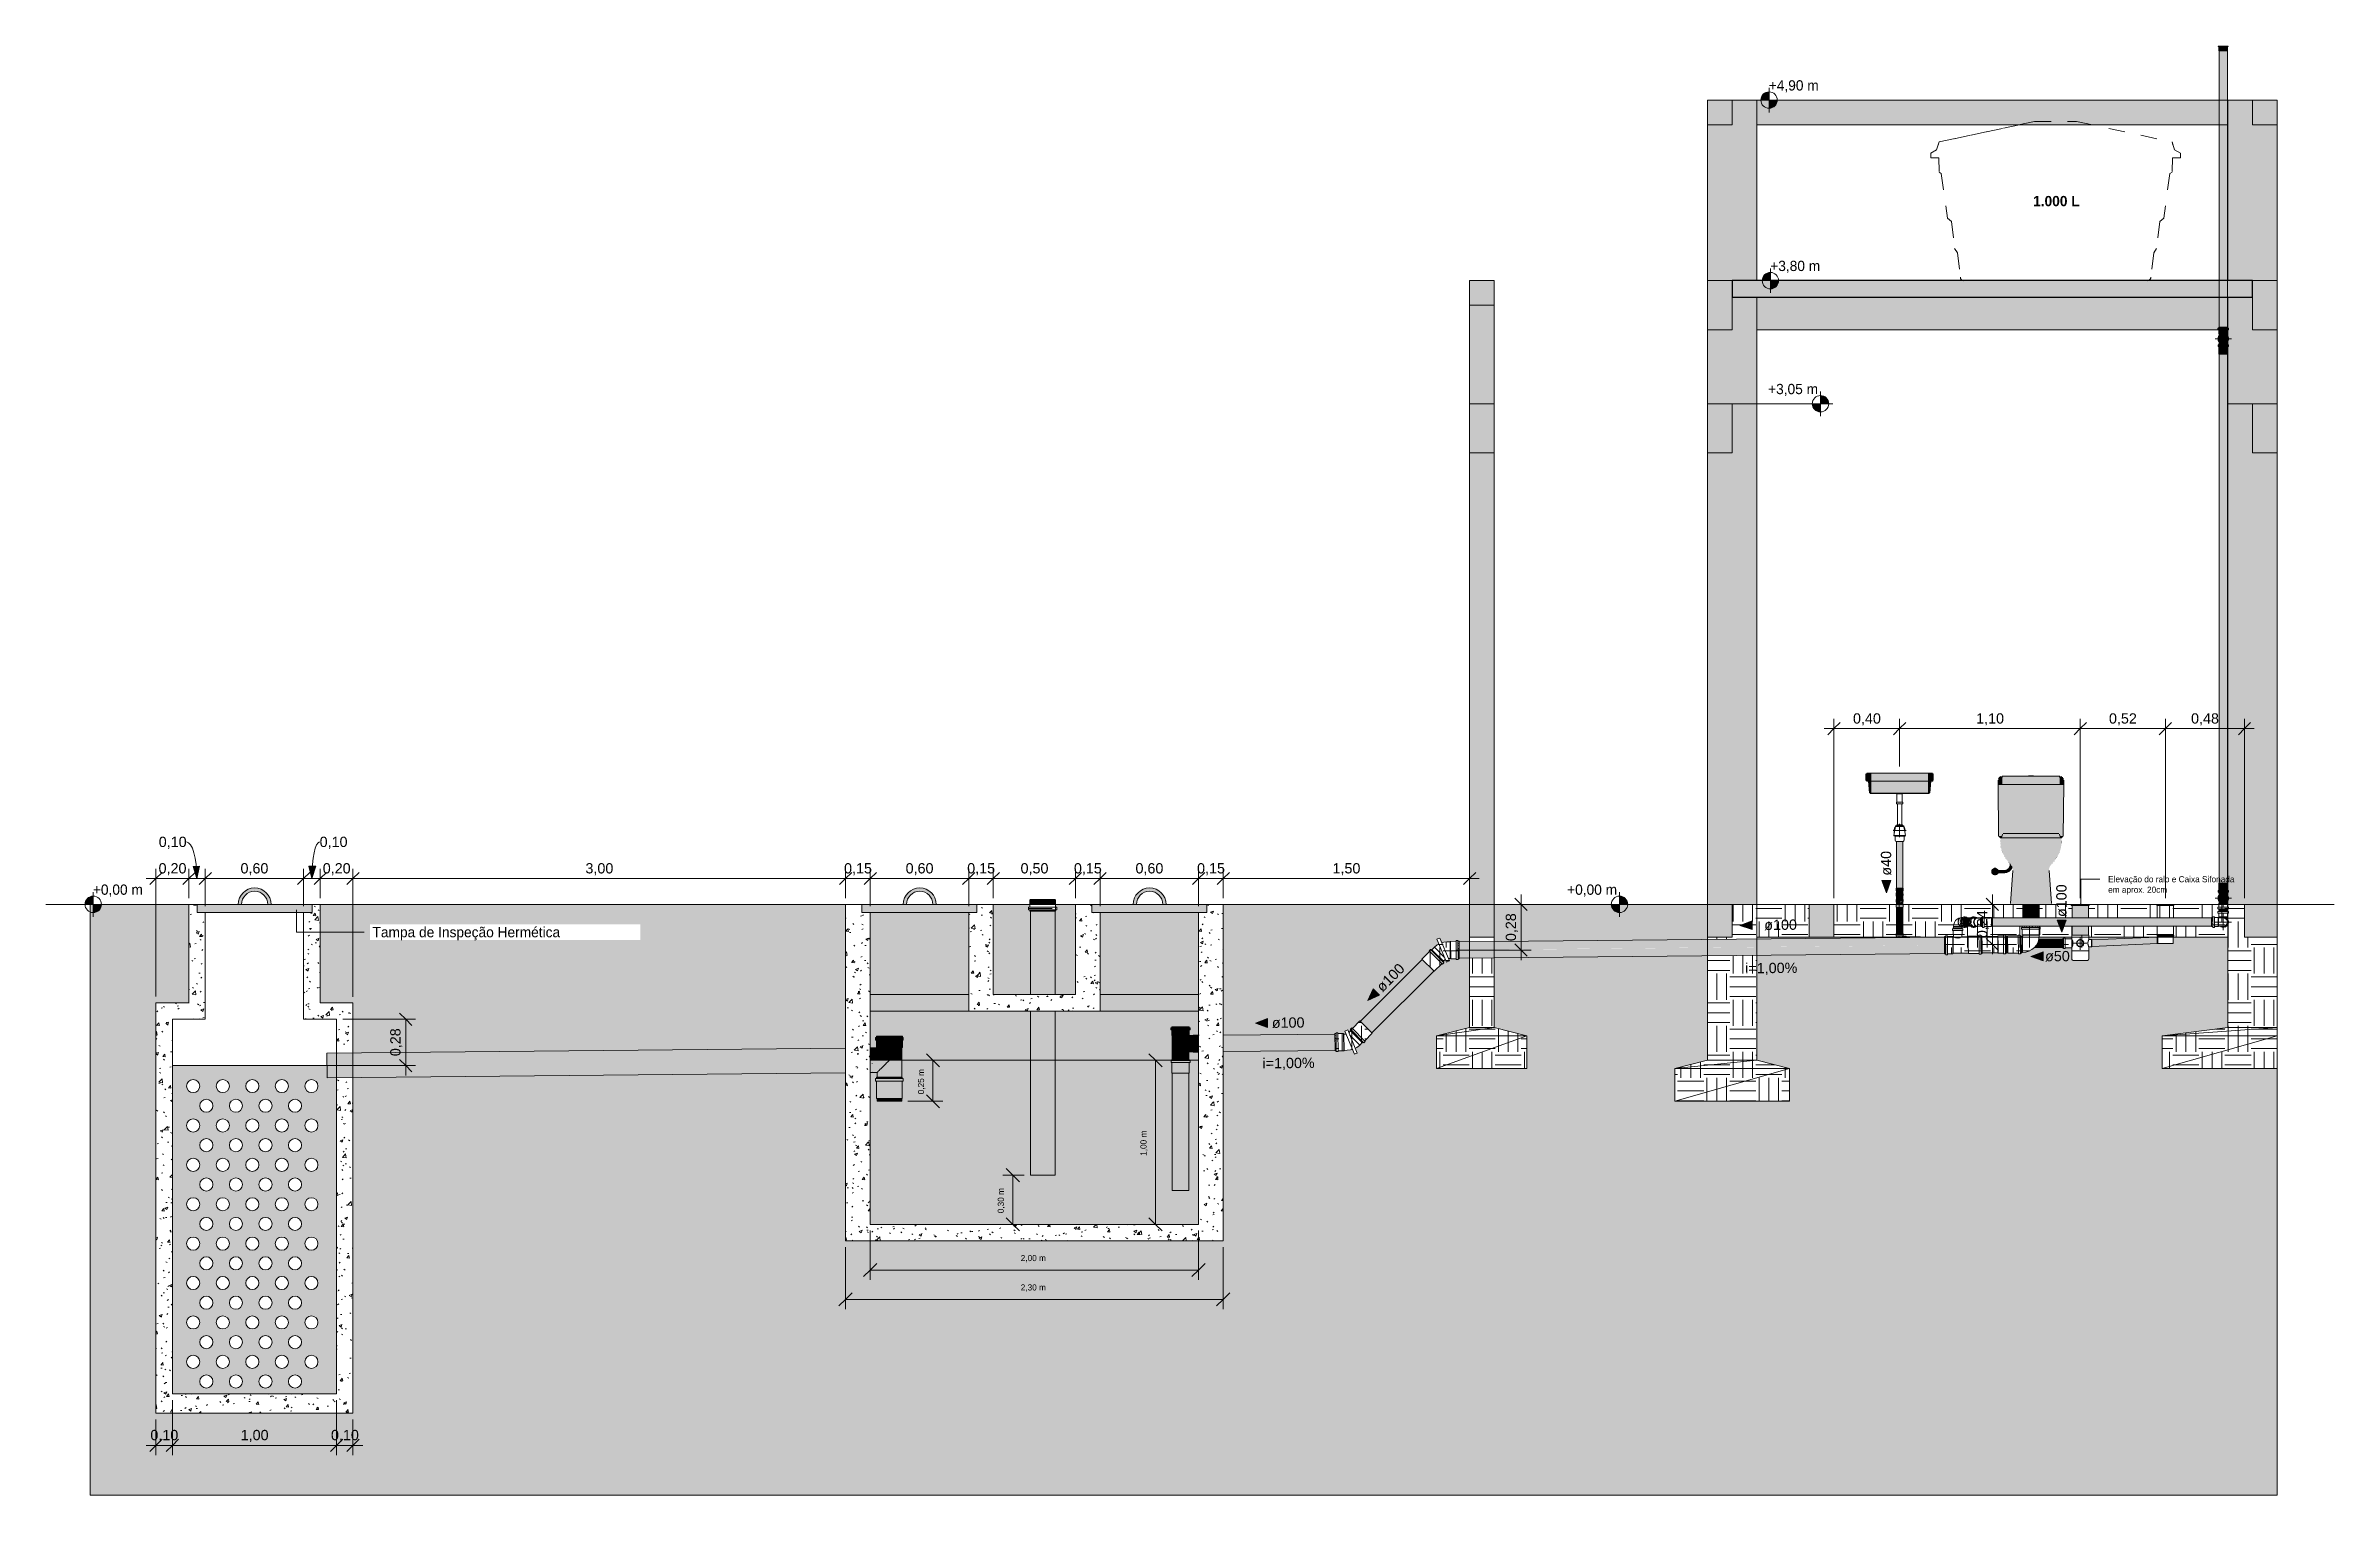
# Model space of a CAD drawing. Header units: metres. Extents: x 1.1 to 63.3, y -3.6 to 22.8.
# Drawn here: x 41.86 to 55.8, y -3.6 to 5.23 of the extents above; entities that cross this region are included whole.
import ezdxf

# ---------------------------------------------------------------- set-up
doc = ezdxf.new("R2010")
doc.units = ezdxf.units.M
for name, pattern in [('IMPORT-DASHED _3_', [0.75, 0.5, -0.25]), ('IMPORT-DASHED2 _4_', [0.375, 0.25, -0.125]), ('IMPORT-HIDDEN2 _2_', [0.1875, 0.125, -0.0625]), ('Projeção', [0.003969, 0.002381, -0.001587])]:
    doc.linetypes.add(name, pattern=pattern)
for name, color, linetype, lineweight in [('A-ANNO-DIMS', 7, 'Continuous', 5), ('A-ANNO-DIMS-25', 7, 'Continuous', 5), ('A-COLS', 7, 'Continuous', 5), ('A-DETL', 7, 'Continuous', 5), ('A-DETL-GENF', 7, 'Continuous', 5), ('A-FLOR-OVHD', 7, 'Projeção', 5), ('A-WALL', 7, 'Continuous', 9), ('AL_VEGETAÇÃO', 7, 'Continuous', 5), ('ARQ-COTA-50', 7, 'Continuous', 5), ('ARQ-ELEV6', 7, 'Continuous', 5), ('ARQ-MOB', 7, 'Continuous', 5), ('ARQ-PAR', 7, 'Continuous', 5), ('ARQ-PIS', 7, 'Continuous', 5), ('ARQ-POR', 7, 'Continuous', 5), ('ARQ-PROJ', 7, 'IMPORT-DASHED2 _4_', 5), ('ARQ-SAN', 7, 'Continuous', 5), ('G-ANNO-DIMS', 7, 'Continuous', 5), ('G-ANNO-TEXT', 7, 'Continuous', 5), ('P-PIPE', 7, 'Continuous', 5), ('P-PIPE-CNTR', 7, 'Continuous', 5), ('P-PIPE-IDEN', 7, 'Continuous', 5), ('P-SANR-FIXT', 7, 'Continuous', 5), ('S-BEAM', 7, 'Continuous', 5), ('S-FNDN', 7, 'Continuous', 5)]:
    doc.layers.add(name, color=color, linetype=linetype, lineweight=lineweight)
doc.layers.add('A-FLOR', color=7, linetype='Continuous', lineweight=9, true_color=0x007f00)
doc.layers.add('ARQ_1100_BASE_TÉRREO_GARAGEM_dwg', color=7, linetype='Continuous', lineweight=5, true_color=0x767676)
doc.styles.add('Arial_3', font='arial.ttf', dxfattribs={"height": 0.0625})
doc.styles.add('Century Gothic_2', font='GOTHIC.TTF', dxfattribs={"height": 0.0375})
doc.styles.add('Century Gothic_3', font='GOTHIC.TTF', dxfattribs={"height": 0.0625})
doc.styles.add('Century Gothic_B_2', font='GOTHICB.TTF', dxfattribs={"height": 0.0625})
doc.dimstyles.new('Diagonal_-_2_5_mm_Arial_-_Preto', dxfattribs={"dimscale": 0.3048, "dimtxt": 0.063766, "dimasz": 0.246063, "dimexe": 0.19685, "dimexo": 0.123031, "dimgap": 0.04101, "dimtad": 1, "dimrnd": 0.01, "dimzin": 0, "dimdsep": 46, "dimtxsty": 'Arial_3', "dimblk1": 'OBLIQUE', "dimblk2": 'OBLIQUE', "dimsah": 1, "dimcen": 0.09, "dimdle": 0.19685, "dimazin": 0, "dimtfac": 1, "dimtdec": 4, "dimtix": 1, "dimtmove": 0, "dimatfit": 3, "dimfxl": 1, "dimtvp": 1, "dimtolj": 1, "dimtzin": 0, "dimarcsym": 2})
doc.dimstyles.new('Diagonal_-_2_5_mm_Arial_-_Preto_1', dxfattribs={"dimscale": 0.3048, "dimtxt": 0.063766, "dimasz": 0.246063, "dimexe": 0.19685, "dimexo": 0.123031, "dimgap": 0.04101, "dimtad": 1, "dimrnd": 0.01, "dimzin": 0, "dimdsep": 46, "dimtxsty": 'Arial_3', "dimblk1": 'OBLIQUE', "dimblk2": 'OBLIQUE', "dimsah": 1, "dimcen": 0.09, "dimdle": 0.19685, "dimazin": 0, "dimtfac": 1, "dimtdec": 4, "dimtix": 1, "dimtmove": 1, "dimatfit": 3, "dimfxl": 1, "dimtvp": 1, "dimtolj": 1, "dimtzin": 0, "dimarcsym": 2})
doc.dimstyles.new('Setores_1_mm', dxfattribs={"dimscale": 0.3048, "dimtxt": 0.039156, "dimasz": 0.260417, "dimexe": 0.19685, "dimexo": 0.123031, "dimgap": 0.143537, "dimtad": 1, "dimrnd": 0.01, "dimzin": 0, "dimdsep": 46, "dimtxsty": 'Century Gothic_2', "dimblk1": 'OBLIQUE', "dimblk2": 'OBLIQUE', "dimsah": 1, "dimcen": 0.09, "dimazin": 0, "dimtfac": 1, "dimtdec": 4, "dimtix": 1, "dimtmove": 0, "dimatfit": 3, "dimfxl": 1, "dimtvp": 1, "dimtolj": 1, "dimtzin": 0, "dimarcsym": 2})
pattern_1 = [(50, (52.27406, -0.085), (0.1821895, -0.015938), [0.01905, -0.20955]), (355, (52.27406, -0.085), (-0.0352423, 0.1910586), [0.01524, -0.16764]), (100.451, (52.28906, -0.08633), (0.146942, 0.1751196), [0.01619, -0.17809]), (46.184, (52.27406, -0.0342), (0.271077, -0.0420454), [0.02858, -0.31433]), (96.636, (52.29706, -0.0377), (0.237407, 0.247433), [0.02429, -0.26714]), (351.184, (52.27406, -0.0342), (0.237406, 0.247428), [0.02286, -0.25146]), (21, (52.30006, -0.0469), (0.1516197, -0.102267), [0.01905, -0.20955]), (326, (52.30006, -0.0469), (0.0618035, 0.1841894), [0.01524, -0.16764]), (71.451, (52.31206, -0.05542), (0.213418, 0.0819242), [0.01619, -0.17809]), (37.5, (52.27406, -0.085), (0.00308637, 0.08455105), [0.00838, -0.15723, 0.00838, -0.1618, -0.16827]), (37.5, (52.27406, -0.085), (0.00308637, 0.08455105), [-0.33579, 0.00838, -0.15989]), (7.5, (52.27406, -0.085), (0.0668157, 0.1001782), [0.00838, -0.08865, 0.00838, -0.15342, -0.06414]), (7.5, (52.27406, -0.085), (0.0668157, 0.1001782), [-0.25883, 0.00838, -0.05575]), (327.5, (52.21806, -0.085), (0.1355866, -0.0057276), [0.00838, -0.05512, 0.00838, -0.18974, -0.26289]), (327.5, (52.21806, -0.085), (0.1355866, -0.0057276), [-0.26162, 0.00838, -0.25451]), (317.5, (52.19206, -0.085), (0.1481253, 0.0254287), [0.00838, -0.07417, 0.00838, -0.12319, -0.18669]), (317.5, (52.19206, -0.085), (0.1481253, 0.0254287), [-0.21412, 0.00838, -0.17831])]
pattern_2 = [(0, (52.27406, -0.085), (0.15875, 0.15875), [0.15875, -0.15875]), (0, (52.27406, -0.02547), (0.15875, 0.15875), [0.15875, -0.15875]), (0, (52.27406, 0.03406), (0.15875, 0.15875), [0.15875, -0.15875]), (90, (52.29406, 0.05391), (-0.15875, 0.15875), [0.15875, -0.15875]), (90, (52.35406, 0.05391), (-0.15875, 0.15875), [0.15875, -0.15875]), (90, (52.41306, 0.05391), (-0.15875, 0.15875), [0.15875, -0.15875])]

# ---------------------------------------------------------------- blocks, each defined once
blk = doc.blocks.new('IFC_ifc-1-AA')
at = {"layer": 'A-COLS', "true_color": 0x373737}
for points in [[(-3.17, 3.8), (-3.17, 4.9), (-3.32, 4.9), (-3.32, 4.75), (-3.47, 4.75), (-3.47, 3.8), (-3.32, 3.8)], [(0, 3.8), (0, 4.75), (-0.15, 4.75), (-0.15, 4.9), (-0.3, 4.9), (-0.3, 3.8), (-0.15, 3.8)], [(-4.77, 3.05), (-4.77, 3.65), (-4.92, 3.65), (-4.92, 3.05)], [(-3.47, 3.05), (-3.17, 3.05), (-3.17, 3.7), (-3.32, 3.7), (-3.32, 3.5), (-3.47, 3.5)], [(-0.15, 3.05), (0, 3.05), (0, 3.5), (-0.15, 3.5), (-0.15, 3.7), (-0.3, 3.7), (-0.3, 3.511), (-0.297, 3.51), (-0.297, 3.5), (-0.3, 3.5), (-0.3, 3.459), (-0.297, 3.451), (-0.297, 3.44), (-0.3, 3.432), (-0.3, 3.409), (-0.297, 3.408), (-0.297, 3.398), (-0.3, 3.398), (-0.3, 3.05)], [(-3.32, 0), (-3.17, 0), (-3.17, 3.05), (-3.32, 3.05), (-3.32, 2.75), (-3.47, 2.75), (-3.47, 0)], [(-0.297, 0), (0, 0), (0, 2.75), (-0.15, 2.75), (-0.15, 3.05), (-0.3, 3.05), (-0.3, 0.085), (-0.297, 0.085), (-0.297, 0.075), (-0.3, 0.074), (-0.3, 0.05), (-0.297, 0.043), (-0.297, 0.031), (-0.3, 0.024), (-0.3, 0), (-0.297, 0)], [(-4.77, 0), (-4.77, 2.75), (-4.92, 2.75), (-4.92, 0), (-4.88, 0)]]:
    blk.add_hatch(color=250, dxfattribs=at).paths.add_polyline_path(points)
at = {"layer": 'A-FLOR', "true_color": 0x7f7f7f}
h = blk.add_hatch(color=8, dxfattribs=at)
h.paths.add_polyline_path([(-0.3, 3.7), (-0.15, 3.7), (-0.15, 3.8), (-0.304, 3.8), (-0.304, 3.7)])
h.paths.add_polyline_path([(-3.32, 3.7), (-0.354, 3.7), (-0.354, 3.8), (-3.32, 3.8)])
at = {"layer": 'S-BEAM', "true_color": 0x767657}
h = blk.add_hatch(color=47, dxfattribs=at)
h.paths.add_polyline_path([(-0.304, 4.75), (-0.3, 4.75), (-0.3, 4.9), (-0.304, 4.9)])
h.paths.add_polyline_path([(-3.138, 4.75), (-0.354, 4.75), (-0.354, 4.9), (-3.17, 4.9), (-3.17, 4.75)])
h = blk.add_hatch(color=47, dxfattribs=at)
h.paths.add_polyline_path([(-3.17, 3.5), (-0.361, 3.5), (-0.36, 3.51), (-0.356, 3.511), (-0.356, 3.517), (-0.354, 3.517), (-0.354, 3.7), (-3.17, 3.7)])
h.paths.add_polyline_path([(-0.3, 3.511), (-0.3, 3.7), (-0.304, 3.7), (-0.304, 3.517), (-0.302, 3.517), (-0.302, 3.511), (-0.301, 3.511)])
at = {"layer": 'A-COLS', "color": 253, "lineweight": 18, "true_color": 0xaaaaaa}
for p, q in [((-3.32, 4.9), (-3.17, 4.9)), ((-3.17, 3.8), (-3.17, 4.9)), ((-0.3, 4.9), (-0.15, 4.9)), ((-0.3, 4.9), (-0.3, 3.8)), ((-3.47, 4.75), (-3.47, 3.8)), ((0, 4.75), (0, 3.8)), ((-4.92, 3.05), (-4.92, 3.65)), ((-4.77, 3.65), (-4.77, 3.05)), ((-3.17, 3.05), (-3.17, 3.7)), ((-0.3, 3.7), (-0.3, 3.05)), ((-3.47, 3.5), (-3.47, 3.05)), ((0, 3.5), (0, 3.05)), ((-3.32, 3.05), (-3.17, 3.05)), ((-3.17, 3.05), (-3.32, 3.05)), ((-3.17, 0), (-3.17, 3.05)), ((-0.3, 3.05), (-0.15, 3.05)), ((-0.3, 3.05), (-0.3, 0)), ((-0.15, 3.05), (-0.3, 3.05)), ((-4.92, 0), (-4.92, 2.75)), ((-4.77, 2.75), (-4.77, 0)), ((-3.47, 2.75), (-3.47, 0)), ((0, 2.75), (0, 0)), ((-3.32, 0), (-3.17, 0)), ((-3.17, 0), (-3.32, 0)), ((-3.17, 0), (-3.17, -0.95)), ((-0.3, 0), (-0.2, 0)), ((-0.3, -0.75), (-0.3, 0)), ((-0.2, 0), (-0.3, 0)), ((-4.92, -0.2), (-4.92, -0.75)), ((-4.77, -0.75), (-4.77, -0.2)), ((-3.47, -0.95), (-3.47, -0.2)), ((0, -0.75), (0, -0.2)), ((-4.77, -0.75), (-4.92, -0.75)), ((0, -0.75), (-0.3, -0.75)), ((-3.17, -0.95), (-3.47, -0.95))]:
    blk.add_line(p, q, dxfattribs=at)
at = {"layer": 'A-FLOR', "color": 9, "lineweight": 25, "true_color": 0xaad4aa}
for p, q in [((-0.15, 3.8), (-3.32, 3.8)), ((-3.32, 3.8), (-3.32, 3.7)), ((-0.15, 3.7), (-0.15, 3.8)), ((-3.32, 3.7), (-0.15, 3.7))]:
    blk.add_line(p, q, dxfattribs=at)
at = {"layer": 'S-BEAM', "color": 253, "lineweight": 18, "true_color": 0xaaaaaa}
for p, q in [((-3.32, 4.9), (-3.47, 4.9)), ((-3.47, 4.9), (-3.47, 4.75)), ((-3.32, 4.75), (-3.32, 4.9)), ((-3.17, 4.75), (-3.17, 4.9)), ((-3.17, 4.9), (-0.3, 4.9)), ((-0.3, 4.9), (-0.3, 4.75)), ((0, 4.9), (-0.15, 4.9)), ((-0.15, 4.9), (-0.15, 4.75)), ((0, 4.75), (0, 4.9)), ((-3.47, 4.75), (-3.32, 4.75)), ((-0.3, 4.75), (-3.17, 4.75)), ((-0.15, 4.75), (0, 4.75)), ((-4.77, 3.8), (-4.92, 3.8)), ((-4.92, 3.8), (-4.92, 3.65)), ((-4.77, 3.65), (-4.77, 3.8)), ((-3.32, 3.8), (-3.47, 3.8)), ((-3.47, 3.8), (-3.47, 3.5)), ((-3.32, 3.5), (-3.32, 3.8)), ((0, 3.8), (-0.15, 3.8)), ((-0.15, 3.8), (-0.15, 3.5)), ((0, 3.5), (0, 3.8)), ((-4.92, 3.65), (-4.77, 3.65)), ((-3.17, 3.5), (-3.17, 3.7)), ((-0.3, 3.7), (-0.3, 3.5)), ((-3.47, 3.5), (-3.32, 3.5)), ((-0.3, 3.5), (-3.17, 3.5)), ((-0.15, 3.5), (0, 3.5)), ((-4.77, 3.05), (-4.92, 3.05)), ((-4.92, 3.05), (-4.92, 2.75)), ((-4.77, 2.75), (-4.77, 3.05)), ((-3.32, 3.05), (-3.47, 3.05)), ((-3.47, 3.05), (-3.47, 2.75)), ((-3.32, 2.75), (-3.32, 3.05)), ((0, 3.05), (-0.15, 3.05)), ((-0.15, 3.05), (-0.15, 2.75)), ((0, 2.75), (0, 3.05)), ((-4.92, 2.75), (-4.77, 2.75)), ((-3.47, 2.75), (-3.32, 2.75)), ((-0.15, 2.75), (0, 2.75)), ((-4.77, 0), (-4.92, 0)), ((-4.92, 0), (-4.92, -0.2)), ((-4.77, -0.2), (-4.77, 0)), ((-3.32, 0), (-3.47, 0)), ((-3.47, 0), (-3.47, -0.2)), ((-3.32, -0.2), (-3.32, 0)), ((-3.17, -0.2), (-3.17, 0)), ((-3.17, 0), (-2.85, 0)), ((-2.7, 0), (-2.85, 0)), ((-2.85, 0), (-2.85, -0.2)), ((-2.7, -0.2), (-2.7, 0)), ((-2.7, 0), (-0.3, 0)), ((-0.3, 0), (-0.3, -0.2)), ((0, 0), (-0.2, 0)), ((-0.2, 0), (-0.2, -0.2)), ((0, -0.2), (0, 0)), ((-4.92, -0.2), (-4.77, -0.2)), ((-3.47, -0.2), (-3.32, -0.2)), ((-2.85, -0.2), (-3.17, -0.2)), ((-2.85, -0.2), (-2.7, -0.2)), ((-0.3, -0.2), (-2.7, -0.2)), ((-0.2, -0.2), (0, -0.2))]:
    blk.add_line(p, q, dxfattribs=at)
at = {"layer": 'S-FNDN', "color": 253, "lineweight": 18, "true_color": 0xaaaaaa}
for p, q in [((-4.92, -0.75), (-5.12, -0.8)), ((-5.12, -0.8), (-4.77, -0.75)), ((-5.12, -0.8), (-4.57, -0.8)), ((-5.12, -0.8), (-5.12, -1)), ((-5.12, -1), (-4.57, -0.8)), ((-4.57, -0.8), (-5.12, -0.8)), ((-4.92, -0.75), (-4.77, -0.75)), ((-4.57, -0.8), (-4.77, -0.75)), ((-4.57, -1), (-4.57, -0.8)), ((-0.7, -0.8), (-0.3, -0.75)), ((-0.7, -0.8), (0, -0.75)), ((-0.7, -0.8), (0, -0.8)), ((-0.7, -1), (-0.7, -0.8)), ((-0.7, -1), (0, -0.8)), ((0, -0.8), (-0.7, -0.8)), ((-0.3, -0.75), (0, -0.75)), ((0, -0.8), (0, -0.75)), ((0, -1), (0, -0.8)), ((-3.67, -1), (-3.47, -0.95)), ((-3.67, -1), (-3.17, -0.95)), ((-3.47, -0.95), (-3.17, -0.95)), ((-3.17, -0.95), (-2.97, -1)), ((-4.57, -1), (-5.12, -1)), ((-3.67, -1), (-2.97, -1)), ((-3.67, -1.2), (-3.67, -1)), ((-3.67, -1.2), (-2.97, -1)), ((-2.97, -1), (-3.67, -1)), ((-2.97, -1), (-2.97, -1.2)), ((0, -1), (-0.7, -1)), ((-2.97, -1.2), (-3.67, -1.2))]:
    blk.add_line(p, q, dxfattribs=at)
blk = doc.blocks.new('ARQ_1100_BASE_TÉRREO_GARAGEM_dwg_arv7p-4197722-AA')
at = {"layer": 'AL_VEGETAÇÃO'}
for p, q in [((-6.42, 0), (-6.364, 0)), ((-6.228, 0), (-6.42, 0)), ((-6.42, 0), (-6.274, 0))]:
    blk.add_line(p, q, dxfattribs=at)
at = {"layer": 'AL_VEGETAÇÃO', "flags": 128}
for points in [[(-7.32, 0), (-7.494, 0), (-7.699, 0), (-7.631, 0), (-7.675, 0), (-7.806, 0), (-7.82, 0)], [(-7.82, 0), (-7.63, 0), (-7.569, 0), (-7.677, 0), (-7.785, 0), (-7.82, 0)], [(-7.82, 0), (-7.577, 0), (-7.464, 0), (-7.32, 0)], [(-7.544, 0), (-7.428, 0), (-7.81, 0)], [(-7.428, 0), (-7.361, 0), (-7.469, 0)], [(-7.32, 0), (-7.331, 0), (-7.428, 0), (-7.32, 0)], [(-7.32, 0), (-7.416, 0), (-7.32, 0)], [(-7.32, 0), (-7.399, 0), (-7.349, 0), (-7.32, 0)], [(-6.364, 0), (-6.29, 0), (-6.096, 0), (-6.125, 0), (-5.922, 0), (-5.856, 0), (-5.937, 0), (-6.208, 0), (-6.153, 0), (-5.893, 0), (-5.992, 0), (-6.23, 0), (-6.42, 0)], [(-6.149, 0), (-6.248, 0), (-6.137, 0), (-6.005, 0), (-5.918, 0), (-5.992, 0), (-6.144, 0), (-6.311, 0), (-6.409, 0), (-6.265, 0), (-6.42, 0)], [(-6.42, 0), (-6.26, 0), (-6.38, 0), (-6.33, 0), (-6.157, 0), (-6.06, 0), (-6.066, 0), (-6.149, 0)], [(-6.42, 0), (-6.409, 0), (-6.42, 0)], [(-6.409, 0), (-6.342, 0), (-6.42, 0)], [(-6.207, 0), (-6.381, 0), (-6.42, 0)], [(-6.42, 0), (-6.303, 0), (-6.419, 0), (-6.42, 0)], [(-6.42, 0), (-6.328, 0), (-6.27, 0), (-6.187, 0), (-6.022, 0), (-6.129, 0), (-6.104, 0), (-5.865, 0), (-5.807, 0), (-5.849, 0), (-5.79, 0), (-5.642, 0), (-5.534, 0), (-5.514, 0), (-5.675, 0), (-5.819, 0), (-6.207, 0)], [(-6.42, 0), (-6.385, 0), (-6.42, 0)], [(-6.42, 0), (-6.324, 0), (-6.42, 0)], [(-6.42, 0), (-6.406, 0), (-6.166, 0), (-6.109, 0), (-6.15, 0), (-6.092, 0), (-5.944, 0), (-5.836, 0), (-5.816, 0), (-5.977, 0), (-6.121, 0), (-6.42, 0)], [(-6.385, 0), (-6.138, 0), (-5.972, 0)], [(-5.33, 0), (-5.764, 0), (-6.37, 0)], [(-5.951, 0), (-6.1, 0), (-6.307, 0), (-6.065, 0), (-5.911, 0), (-5.784, 0), (-6.052, 0), (-6.11, 0), (-5.958, 0), (-5.7, 0), (-5.561, 0), (-5.256, 0)], [(-5.87, 0), (-6.02, 0), (-6.227, 0), (-5.985, 0), (-5.83, 0), (-5.703, 0), (-5.972, 0), (-6.029, 0), (-5.877, 0), (-5.619, 0), (-5.48, 0)], [(-5.256, 0), (-5.181, 0), (-4.987, 0), (-5.016, 0), (-4.814, 0), (-4.747, 0), (-4.829, 0), (-5.1, 0), (-5.045, 0), (-4.785, 0), (-4.883, 0), (-5.121, 0), (-5.322, 0), (-5.423, 0), (-5.434, 0), (-5.738, 0), (-5.897, 0), (-5.655, 0), (-5.677, 0), (-5.951, 0)], [(-5.175, 0), (-5.101, 0), (-4.907, 0), (-4.936, 0), (-4.733, 0), (-4.667, 0), (-4.748, 0), (-5.019, 0), (-4.964, 0), (-4.704, 0), (-4.803, 0), (-5.041, 0), (-5.242, 0), (-5.343, 0), (-5.354, 0), (-5.658, 0), (-5.817, 0), (-5.575, 0), (-5.597, 0), (-5.87, 0)], [(-4.87, 0), (-5.045, 0), (-5.684, 0), (-5.859, 0), (-5.412, 0)], [(-5.338, 0), (-5.519, 0), (-5.792, 0)], [(-5.257, 0), (-5.438, 0), (-5.712, 0)], [(-5.691, 0), (-5.356, 0), (-5.447, 0)], [(-5.119, 0), (-5.338, 0), (-5.628, 0)], [(-5.039, 0), (-5.257, 0), (-5.548, 0)], [(-4.79, 0), (-5.364, 0), (-5.349, 0)], [(-5.356, 0), (-5.108, 0), (-4.943, 0)], [(-3.736, 0), (-4.391, 0), (-4.582, 0), (-4.151, 0), (-4.279, 0)], [(-3.872, 0), (-3.946, 0), (-4.14, 0), (-4.111, 0), (-4.314, 0), (-4.38, 0), (-4.299, 0), (-4.028, 0), (-4.083, 0), (-4.343, 0), (-4.244, 0), (-4.006, 0), (-3.806, 0), (-3.704, 0), (-3.693, 0), (-3.389, 0), (-3.23, 0), (-3.472, 0), (-3.45, 0), (-3.177, 0)], [(-3.963, 0), (-4.211, 0), (-4.377, 0)], [(-3.972, 0), (-3.976, 0), (-4.343, 0)], [(-3.793, 0), (-4.041, 0), (-4.206, 0)], [(-4.008, 0), (-3.79, 0), (-3.499, 0)], [(-3.629, 0), (-3.963, 0), (-3.873, 0)], [(-3.177, 0), (-3.027, 0), (-2.82, 0), (-3.062, 0), (-3.217, 0), (-3.344, 0), (-3.075, 0), (-3.018, 0), (-3.17, 0), (-3.428, 0), (-3.567, 0), (-3.872, 0)], [(-3.458, 0), (-3.793, 0), (-3.702, 0)], [(-3.79, 0), (-3.609, 0), (-3.336, 0)], [(-3.18, 0), (-3.427, 0), (-3.593, 0)], [(-3.024, 0), (-3.098, 0), (-3.292, 0), (-3.263, 0), (-3.466, 0), (-3.532, 0), (-3.451, 0), (-3.18, 0), (-3.235, 0), (-3.495, 0), (-3.396, 0), (-3.158, 0), (-2.958, 0), (-2.856, 0), (-2.846, 0), (-2.541, 0), (-2.383, 0), (-2.625, 0), (-2.602, 0), (-2.329, 0)], [(-3.316, 0), (-3.383, 0), (-3.275, 0)], [(-3.2, 0), (-3.316, 0), (-2.935, 0)], [(-2.845, 0), (-3.18, 0), (-3.089, 0)], [(-3.16, 0), (-2.942, 0), (-2.651, 0)], [(-2.329, 0), (-2.179, 0), (-1.972, 0), (-2.214, 0), (-2.369, 0), (-2.496, 0), (-2.227, 0), (-2.17, 0), (-2.322, 0), (-2.58, 0), (-2.719, 0), (-3.024, 0)], [(-2.015, 0), (-2.315, 0), (-2.376, 0), (-2.268, 0), (-2.16, 0), (-2.035, 0), (-2.068, 0), (-2.368, 0), (-2.481, 0), (-2.666, 0), (-2.546, 0), (-2.596, 0), (-2.768, 0), (-2.865, 0), (-2.86, 0), (-2.777, 0), (-2.677, 0), (-2.789, 0), (-2.921, 0), (-3.008, 0), (-2.934, 0), (-2.782, 0), (-2.614, 0), (-2.517, 0), (-2.661, 0), (-2.451, 0), (-2.246, 0), (-2.314, 0), (-2.27, 0), (-2.139, 0), (-1.901, 0)], [(-2.942, 0), (-2.761, 0), (-2.488, 0)], [(-2.517, 0), (-2.584, 0), (-2.476, 0)], [(-2.401, 0), (-2.517, 0), (-2.135, 0)]]:
    blk.add_lwpolyline(points, dxfattribs=at)
for points in [[(-5.178, 0), (-5.352, 0), (-5.435, 0), (-5.274, 0), (-5.389, 0), (-5.53, 0), (-5.6, 0), (-5.497, 0), (-5.649, 0), (-5.765, 0), (-5.877, 0), (-5.844, 0), (-5.575, 0), (-5.517, 0), (-5.637, 0), (-5.571, 0), (-5.298, 0), (-5.24, 0), (-5.158, 0), (-4.993, 0), (-5.1, 0), (-5.075, 0), (-4.835, 0), (-4.778, 0), (-4.819, 0), (-4.761, 0), (-4.613, 0), (-4.505, 0), (-4.484, 0), (-4.645, 0), (-4.79, 0)], [(-4.595, 0), (-4.648, 0), (-4.757, 0), (-4.79, 0), (-4.851, 0), (-4.898, 0), (-4.87, 0), (-4.794, 0), (-4.659, 0), (-4.588, 0), (-4.582, 0)], [(-4.142, 0), (-3.968, 0), (-3.885, 0), (-4.046, 0), (-3.93, 0), (-3.79, 0), (-3.72, 0), (-3.823, 0), (-3.67, 0), (-3.554, 0), (-3.443, 0), (-3.476, 0), (-3.744, 0), (-3.802, 0), (-3.682, 0), (-3.749, 0), (-4.021, 0), (-4.079, 0), (-4.162, 0), (-4.327, 0), (-4.219, 0), (-4.244, 0), (-4.484, 0), (-4.542, 0), (-4.5, 0), (-4.558, 0), (-4.707, 0), (-4.814, 0), (-4.835, 0), (-4.674, 0), (-4.529, 0)], [(-3.971, 0), (-3.797, 0), (-3.714, 0), (-3.875, 0), (-3.76, 0), (-3.619, 0), (-3.549, 0), (-3.652, 0), (-3.5, 0), (-3.384, 0), (-3.272, 0), (-3.305, 0), (-3.574, 0), (-3.632, 0), (-3.512, 0), (-3.578, 0), (-3.851, 0), (-3.909, 0), (-3.991, 0), (-4.156, 0), (-4.049, 0), (-4.074, 0), (-4.314, 0), (-4.371, 0), (-4.33, 0), (-4.388, 0), (-4.536, 0), (-4.644, 0), (-4.664, 0), (-4.503, 0), (-4.359, 0)], [(-3.358, 0), (-3.184, 0), (-3.101, 0), (-3.262, 0), (-3.147, 0), (-3.006, 0), (-2.936, 0), (-3.039, 0), (-2.886, 0), (-2.771, 0), (-2.659, 0), (-2.692, 0), (-2.961, 0), (-3.018, 0), (-2.899, 0), (-2.965, 0), (-3.237, 0), (-3.295, 0), (-3.378, 0), (-3.543, 0), (-3.436, 0), (-3.461, 0), (-3.7, 0), (-3.758, 0), (-3.717, 0), (-3.775, 0), (-3.923, 0), (-4.031, 0), (-4.051, 0), (-3.89, 0), (-3.746, 0)], [(-3.577, 0), (-3.477, 0), (-3.588, 0), (-3.72, 0), (-3.807, 0), (-3.733, 0), (-3.581, 0), (-3.414, 0), (-3.316, 0), (-3.46, 0), (-3.25, 0), (-3.045, 0), (-3.113, 0), (-3.07, 0), (-2.939, 0), (-2.701, 0), (-2.815, 0), (-3.115, 0), (-3.175, 0), (-3.067, 0), (-2.96, 0), (-2.835, 0), (-2.867, 0), (-3.167, 0), (-3.28, 0), (-3.465, 0), (-3.345, 0), (-3.395, 0), (-3.568, 0), (-3.665, 0), (-3.659, 0)]]:
    blk.add_lwpolyline(points, close=True, dxfattribs=at)
blk = doc.blocks.new('ARQ_1100_BASE_TÉRREO_GARAGEM_dwg_arv7p-V17-AA')
at = {"layer": 'AL_VEGETAÇÃO', "flags": 128}
for points in [[(-4.898, 0), (-4.964, 0), (-4.89, 0), (-4.803, 0), (-4.746, 0), (-4.795, 0), (-4.895, 0), (-5.005, 0), (-5.069, 0), (-4.974, 0), (-5.113, 0), (-5.248, 0), (-5.203, 0), (-5.232, 0), (-5.318, 0), (-5.475, 0), (-5.4, 0), (-5.202, 0), (-5.162, 0), (-5.234, 0), (-5.304, 0), (-5.386, 0), (-5.365, 0), (-5.168, 0), (-5.093, 0), (-4.971, 0), (-5.05, 0), (-5.017, 0), (-4.904, 0), (-4.84, 0), (-4.844, 0)], [(-4.464, 0), (-4.579, 0), (-4.633, 0), (-4.527, 0), (-4.603, 0), (-4.696, 0), (-4.742, 0), (-4.674, 0), (-4.774, 0), (-4.851, 0), (-4.924, 0), (-4.902, 0), (-4.726, 0), (-4.687, 0), (-4.766, 0), (-4.723, 0), (-4.543, 0), (-4.505, 0), (-4.451, 0), (-4.342, 0), (-4.413, 0), (-4.396, 0), (-4.238, 0), (-4.201, 0), (-4.228, 0), (-4.189, 0), (-4.092, 0), (-4.021, 0), (-4.007, 0), (-4.113, 0), (-4.209, 0)], [(-4.227, 0), (-4.292, 0), (-4.219, 0), (-4.132, 0), (-4.075, 0), (-4.124, 0), (-4.223, 0), (-4.334, 0), (-4.398, 0), (-4.303, 0), (-4.442, 0), (-4.577, 0), (-4.532, 0), (-4.561, 0), (-4.647, 0), (-4.803, 0), (-4.729, 0), (-4.531, 0), (-4.491, 0), (-4.562, 0), (-4.633, 0), (-4.715, 0), (-4.694, 0), (-4.496, 0), (-4.422, 0), (-4.3, 0), (-4.379, 0), (-4.346, 0), (-4.233, 0), (-4.169, 0), (-4.172, 0)], [(-4.265, 0), (-4.38, 0), (-4.435, 0), (-4.328, 0), (-4.404, 0), (-4.497, 0), (-4.543, 0), (-4.475, 0), (-4.576, 0), (-4.652, 0), (-4.725, 0), (-4.704, 0), (-4.527, 0), (-4.489, 0), (-4.568, 0), (-4.524, 0), (-4.345, 0), (-4.306, 0), (-4.252, 0), (-4.143, 0), (-4.214, 0), (-4.198, 0), (-4.04, 0), (-4.002, 0), (-4.029, 0), (-3.991, 0), (-3.893, 0), (-3.822, 0), (-3.809, 0), (-3.915, 0), (-4.01, 0)], [(-3.587, 0), (-3.702, 0), (-3.757, 0), (-3.65, 0), (-3.727, 0), (-3.819, 0), (-3.865, 0), (-3.797, 0), (-3.898, 0), (-3.974, 0), (-4.048, 0), (-4.026, 0), (-3.849, 0), (-3.811, 0), (-3.89, 0), (-3.846, 0), (-3.667, 0), (-3.629, 0), (-3.574, 0), (-3.465, 0), (-3.536, 0), (-3.52, 0), (-3.362, 0), (-3.324, 0), (-3.351, 0), (-3.313, 0), (-3.215, 0), (-3.144, 0), (-3.131, 0), (-3.237, 0), (-3.332, 0)], [(-3.204, 0), (-3.238, 0), (-3.31, 0), (-3.332, 0), (-3.372, 0), (-3.403, 0), (-3.385, 0), (-3.335, 0), (-3.246, 0), (-3.199, 0), (-3.195, 0)], [(-2.905, 0), (-2.79, 0), (-2.736, 0), (-2.842, 0), (-2.766, 0), (-2.673, 0), (-2.627, 0), (-2.695, 0), (-2.594, 0), (-2.518, 0), (-2.445, 0), (-2.467, 0), (-2.643, 0), (-2.681, 0), (-2.602, 0), (-2.646, 0), (-2.826, 0), (-2.864, 0), (-2.918, 0), (-3.027, 0), (-2.956, 0), (-2.973, 0), (-3.13, 0), (-3.168, 0), (-3.141, 0), (-3.179, 0), (-3.277, 0), (-3.348, 0), (-3.362, 0), (-3.256, 0), (-3.16, 0)], [(-2.793, 0), (-2.678, 0), (-2.623, 0), (-2.73, 0), (-2.654, 0), (-2.561, 0), (-2.515, 0), (-2.583, 0), (-2.482, 0), (-2.406, 0), (-2.332, 0), (-2.354, 0), (-2.531, 0), (-2.569, 0), (-2.49, 0), (-2.534, 0), (-2.713, 0), (-2.751, 0), (-2.806, 0), (-2.915, 0), (-2.844, 0), (-2.86, 0), (-3.018, 0), (-3.056, 0), (-3.029, 0), (-3.067, 0), (-3.165, 0), (-3.236, 0), (-3.249, 0), (-3.143, 0), (-3.048, 0)], [(-2.389, 0), (-2.274, 0), (-2.22, 0), (-2.326, 0), (-2.25, 0), (-2.157, 0), (-2.111, 0), (-2.179, 0), (-2.078, 0), (-2.002, 0), (-1.929, 0), (-1.95, 0), (-2.127, 0), (-2.165, 0), (-2.086, 0), (-2.13, 0), (-2.309, 0), (-2.348, 0), (-2.402, 0), (-2.511, 0), (-2.44, 0), (-2.457, 0), (-2.614, 0), (-2.652, 0), (-2.625, 0), (-2.663, 0), (-2.761, 0), (-2.832, 0), (-2.845, 0), (-2.739, 0), (-2.644, 0)], [(-2.533, 0), (-2.467, 0), (-2.54, 0), (-2.627, 0), (-2.685, 0), (-2.636, 0), (-2.536, 0), (-2.426, 0), (-2.361, 0), (-2.456, 0), (-2.318, 0), (-2.183, 0), (-2.228, 0), (-2.199, 0), (-2.113, 0), (-1.956, 0), (-2.031, 0), (-2.229, 0), (-2.268, 0), (-2.197, 0), (-2.127, 0), (-2.044, 0), (-2.066, 0), (-2.263, 0), (-2.338, 0), (-2.46, 0), (-2.38, 0), (-2.414, 0), (-2.527, 0), (-2.591, 0), (-2.587, 0)]]:
    blk.add_lwpolyline(points, close=True, dxfattribs=at)
for points in [[(-5.146, 0), (-5.069, 0), (-5.321, 0)], [(-5.069, 0), (-5.025, 0), (-5.096, 0)], [(-4.826, 0), (-4.925, 0), (-5.061, 0), (-4.902, 0), (-4.8, 0), (-4.716, 0), (-4.893, 0), (-4.931, 0), (-4.831, 0), (-4.661, 0), (-4.57, 0), (-4.369, 0)], [(-4.369, 0), (-4.32, 0), (-4.192, 0), (-4.211, 0), (-4.078, 0), (-4.034, 0), (-4.088, 0), (-4.266, 0), (-4.23, 0), (-4.058, 0), (-4.124, 0), (-4.28, 0), (-4.412, 0), (-4.479, 0), (-4.486, 0), (-4.687, 0), (-4.791, 0), (-4.632, 0), (-4.646, 0), (-4.826, 0)], [(-4.802, 0), (-4.581, 0), (-4.641, 0)], [(-4.423, 0), (-4.542, 0), (-4.722, 0)], [(-4.475, 0), (-4.398, 0), (-4.649, 0)], [(-4.279, 0), (-4.423, 0), (-4.614, 0)], [(-4.603, 0), (-4.383, 0), (-4.442, 0)], [(-4.581, 0), (-4.418, 0), (-4.309, 0)], [(-4.398, 0), (-4.354, 0), (-4.425, 0)], [(-4.383, 0), (-4.22, 0), (-4.111, 0)], [(-3.687, 0), (-3.973, 0), (-4.373, 0)], [(-4.096, 0), (-4.195, 0), (-4.331, 0), (-4.172, 0), (-4.07, 0), (-3.986, 0), (-4.163, 0), (-4.201, 0), (-4.101, 0), (-3.931, 0), (-3.84, 0), (-3.639, 0)], [(-4.043, 0), (-4.142, 0), (-4.278, 0), (-4.119, 0), (-4.017, 0), (-3.933, 0), (-4.11, 0), (-4.148, 0), (-4.048, 0), (-3.878, 0), (-3.787, 0)], [(-3.639, 0), (-3.59, 0), (-3.462, 0), (-3.481, 0), (-3.348, 0), (-3.304, 0), (-3.358, 0), (-3.536, 0), (-3.5, 0), (-3.328, 0), (-3.394, 0), (-3.55, 0), (-3.682, 0), (-3.749, 0), (-3.756, 0), (-3.957, 0), (-4.061, 0), (-3.902, 0), (-3.916, 0), (-4.096, 0)], [(-3.586, 0), (-3.537, 0), (-3.409, 0), (-3.428, 0), (-3.295, 0), (-3.251, 0), (-3.305, 0), (-3.483, 0), (-3.447, 0), (-3.275, 0), (-3.341, 0), (-3.497, 0), (-3.629, 0), (-3.696, 0), (-3.703, 0), (-3.904, 0), (-4.008, 0), (-3.849, 0), (-3.863, 0), (-4.043, 0)], [(-3.384, 0), (-3.5, 0), (-3.921, 0), (-4.036, 0), (-3.742, 0)], [(-3.693, 0), (-3.812, 0), (-3.992, 0)], [(-3.64, 0), (-3.759, 0), (-3.939, 0)], [(-3.925, 0), (-3.705, 0), (-3.765, 0)], [(-3.549, 0), (-3.693, 0), (-3.884, 0)], [(-3.496, 0), (-3.64, 0), (-3.831, 0)], [(-3.332, 0), (-3.71, 0), (-3.7, 0)], [(-3.705, 0), (-3.542, 0), (-3.433, 0)], [(-2.638, 0), (-3.069, 0), (-3.195, 0), (-2.911, 0), (-2.996, 0)], [(-2.727, 0), (-2.776, 0), (-2.904, 0), (-2.885, 0), (-3.018, 0), (-3.062, 0), (-3.008, 0), (-2.83, 0), (-2.866, 0), (-3.038, 0), (-2.973, 0), (-2.816, 0), (-2.684, 0), (-2.617, 0), (-2.61, 0), (-2.409, 0), (-2.305, 0), (-2.464, 0), (-2.45, 0), (-2.27, 0)], [(-2.788, 0), (-2.951, 0), (-3.06, 0)], [(-2.793, 0), (-2.796, 0), (-3.037, 0)], [(-2.675, 0), (-2.838, 0), (-2.947, 0)], [(-2.817, 0), (-2.673, 0), (-2.482, 0)], [(-2.567, 0), (-2.788, 0), (-2.728, 0)], [(-2.27, 0), (-2.171, 0), (-2.035, 0), (-2.194, 0), (-2.296, 0), (-2.38, 0), (-2.203, 0), (-2.165, 0), (-2.265, 0), (-2.435, 0), (-2.526, 0), (-2.727, 0)], [(-2.455, 0), (-2.675, 0), (-2.616, 0)], [(-2.673, 0), (-2.554, 0), (-2.374, 0)], [(-2.271, 0), (-2.435, 0), (-2.544, 0)], [(-2.169, 0), (-2.218, 0), (-2.346, 0), (-2.327, 0), (-2.46, 0), (-2.504, 0), (-2.45, 0), (-2.272, 0), (-2.308, 0), (-2.479, 0), (-2.414, 0), (-2.257, 0), (-2.125, 0), (-2.059, 0), (-2.051, 0), (-1.851, 0), (-1.747, 0), (-1.906, 0), (-1.891, 0), (-1.711, 0)], [(-2.361, 0), (-2.405, 0), (-2.334, 0)], [(-2.285, 0), (-2.361, 0), (-2.11, 0)], [(-2.051, 0), (-2.271, 0), (-2.212, 0)], [(-2.259, 0), (-2.115, 0), (-1.924, 0)], [(-1.711, 0), (-1.613, 0), (-1.476, 0), (-1.636, 0), (-1.737, 0), (-1.821, 0), (-1.644, 0), (-1.607, 0), (-1.707, 0), (-1.876, 0), (-1.968, 0), (-2.169, 0)], [(-1.505, 0), (-1.702, 0), (-1.742, 0), (-1.671, 0), (-1.6, 0), (-1.518, 0), (-1.539, 0), (-1.737, 0), (-1.811, 0), (-1.933, 0), (-1.854, 0), (-1.887, 0), (-2.001, 0), (-2.064, 0), (-2.061, 0), (-2.006, 0), (-1.941, 0), (-2.014, 0), (-2.101, 0), (-2.158, 0), (-2.109, 0), (-2.01, 0), (-1.899, 0), (-1.835, 0), (-1.93, 0), (-1.791, 0), (-1.657, 0), (-1.701, 0), (-1.673, 0), (-1.586, 0), (-1.43, 0)], [(-2.115, 0), (-1.996, 0), (-1.816, 0)], [(-1.835, 0), (-1.879, 0), (-1.808, 0)], [(-1.759, 0), (-1.835, 0), (-1.584, 0)]]:
    blk.add_lwpolyline(points, dxfattribs=at)
blk = doc.blocks.new('ARQ_1100_BASE_TÉRREO_GARAGEM_dwg_arv7p-V18-AA')
at = {"layer": 'AL_VEGETAÇÃO'}
for p, q in [((-7.363, 0), (-7.32, 0)), ((-7.334, 0), (-7.32, 0)), ((-6.419, 0), (-6.42, 0)), ((-6.42, 0), (-6.387, 0))]:
    blk.add_line(p, q, dxfattribs=at)
at = {"layer": 'AL_VEGETAÇÃO', "flags": 128}
blk.add_lwpolyline([(-7.603, 0), (-7.652, 0), (-7.676, 0), (-7.63, 0), (-7.663, 0), (-7.703, 0), (-7.722, 0), (-7.693, 0), (-7.736, 0), (-7.769, 0), (-7.801, 0), (-7.791, 0), (-7.715, 0), (-7.699, 0), (-7.733, 0), (-7.714, 0), (-7.637, 0), (-7.621, 0), (-7.598, 0), (-7.551, 0), (-7.581, 0), (-7.574, 0), (-7.507, 0), (-7.49, 0), (-7.502, 0), (-7.486, 0), (-7.444, 0), (-7.413, 0), (-7.407, 0), (-7.453, 0), (-7.494, 0)], close=True, dxfattribs=at)
for points in [[(-7.671, 0), (-7.722, 0), (-7.799, 0)], [(-7.693, 0), (-7.66, 0), (-7.768, 0)], [(-7.609, 0), (-7.671, 0), (-7.753, 0)], [(-7.748, 0), (-7.654, 0), (-7.679, 0)], [(-7.739, 0), (-7.669, 0), (-7.622, 0)], [(-7.66, 0), (-7.641, 0), (-7.672, 0)], [(-7.654, 0), (-7.584, 0), (-7.537, 0)], [(-7.355, 0), (-7.478, 0), (-7.649, 0)], [(-7.358, 0), (-7.409, 0), (-7.486, 0)], [(-7.335, 0), (-7.386, 0), (-7.463, 0)], [(-7.457, 0), (-7.363, 0), (-7.388, 0)], [(-7.82, 0), (-7.809, 0), (-7.82, 0)], [(-7.648, 0), (-7.627, 0), (-7.572, 0), (-7.58, 0), (-7.523, 0), (-7.504, 0), (-7.527, 0), (-7.604, 0), (-7.588, 0), (-7.515, 0), (-7.542, 0), (-7.61, 0), (-7.666, 0), (-7.695, 0), (-7.698, 0), (-7.784, 0), (-7.82, 0)], [(-7.82, 0), (-7.761, 0), (-7.767, 0), (-7.82, 0)], [(-7.82, 0), (-7.797, 0), (-7.82, 0)], [(-7.82, 0), (-7.773, 0), (-7.734, 0), (-7.648, 0)], [(-7.587, 0), (-7.615, 0), (-7.584, 0), (-7.546, 0), (-7.522, 0), (-7.543, 0), (-7.585, 0), (-7.633, 0), (-7.66, 0), (-7.62, 0), (-7.679, 0), (-7.737, 0), (-7.718, 0), (-7.73, 0), (-7.767, 0), (-7.82, 0)], [(-7.82, 0), (-7.802, 0), (-7.717, 0), (-7.7, 0), (-7.731, 0), (-7.761, 0), (-7.796, 0), (-7.787, 0), (-7.702, 0), (-7.671, 0), (-7.618, 0), (-7.652, 0), (-7.638, 0), (-7.589, 0), (-7.562, 0), (-7.563, 0), (-7.587, 0)], [(-7.688, 0), (-7.738, 0), (-7.761, 0), (-7.716, 0), (-7.748, 0), (-7.788, 0), (-7.808, 0), (-7.779, 0), (-7.82, 0)], [(-7.82, 0), (-7.801, 0), (-7.784, 0), (-7.818, 0), (-7.8, 0), (-7.723, 0), (-7.706, 0), (-7.683, 0), (-7.636, 0), (-7.667, 0), (-7.659, 0), (-7.592, 0), (-7.575, 0), (-7.587, 0), (-7.571, 0), (-7.529, 0), (-7.498, 0), (-7.493, 0), (-7.538, 0), (-7.579, 0), (-7.688, 0)], [(-7.82, 0), (-7.739, 0), (-7.764, 0)], [(-7.531, 0), (-7.573, 0), (-7.632, 0), (-7.563, 0), (-7.52, 0), (-7.484, 0), (-7.56, 0), (-7.576, 0), (-7.533, 0), (-7.46, 0), (-7.421, 0), (-7.334, 0)], [(-7.508, 0), (-7.55, 0), (-7.609, 0), (-7.54, 0), (-7.497, 0), (-7.461, 0), (-7.537, 0), (-7.553, 0), (-7.51, 0), (-7.437, 0), (-7.398, 0)], [(-7.32, 0), (-7.353, 0), (-7.382, 0), (-7.385, 0), (-7.471, 0), (-7.516, 0), (-7.447, 0), (-7.454, 0), (-7.531, 0)], [(-7.32, 0), (-7.362, 0), (-7.385, 0), (-7.339, 0), (-7.372, 0), (-7.412, 0), (-7.432, 0), (-7.403, 0), (-7.446, 0), (-7.478, 0), (-7.51, 0), (-7.501, 0), (-7.425, 0), (-7.408, 0), (-7.442, 0), (-7.423, 0), (-7.347, 0), (-7.33, 0), (-7.32, 0)], [(-7.32, 0), (-7.33, 0), (-7.359, 0), (-7.362, 0), (-7.448, 0), (-7.493, 0), (-7.425, 0), (-7.431, 0), (-7.508, 0)], [(-7.32, 0), (-7.455, 0), (-7.505, 0), (-7.379, 0)], [(-7.32, 0), (-7.358, 0), (-7.44, 0)], [(-7.32, 0), (-7.335, 0), (-7.417, 0)], [(-7.32, 0), (-7.365, 0), (-7.361, 0)], [(-6.42, 0), (-6.407, 0), (-6.42, 0)]]:
    blk.add_lwpolyline(points, dxfattribs=at)
blk = doc.blocks.new('ARQ_1100_BASE_TÉRREO_GARAGEM_dwg_arv7p-V19-AA')
at = {"layer": 'AL_VEGETAÇÃO'}
for p, q in [((-13.422, 0), (-13.591, 0)), ((-13.591, 0), (-13.419, 0)), ((-13.591, 0), (-13.578, 0)), ((-13.558, 0), (-13.591, 0)), ((-13.591, 0), (-13.517, 0))]:
    blk.add_line(p, q, dxfattribs=at)
at = {"layer": 'AL_VEGETAÇÃO', "flags": 128}
for points in [[(-13.591, 0), (-13.514, 0), (-13.547, 0), (-13.591, 0)], [(-13.591, 0), (-13.426, 0), (-13.343, 0), (-13.504, 0), (-13.389, 0), (-13.248, 0), (-13.178, 0), (-13.281, 0), (-13.128, 0), (-13.013, 0), (-12.901, 0), (-12.934, 0), (-13.203, 0), (-13.26, 0), (-13.141, 0), (-13.207, 0), (-13.479, 0), (-13.537, 0), (-13.591, 0)], [(-13.266, 0), (-13.34, 0), (-13.534, 0), (-13.505, 0), (-13.591, 0)], [(-13.591, 0), (-13.422, 0), (-13.477, 0), (-13.591, 0)], [(-13.591, 0), (-13.4, 0), (-13.2, 0), (-13.098, 0), (-13.088, 0), (-12.783, 0), (-12.669, 0)], [(-13.591, 0), (-13.472, 0), (-13.591, 0)], [(-13.419, 0), (-13.269, 0), (-13.062, 0), (-13.304, 0), (-13.459, 0), (-13.586, 0), (-13.317, 0), (-13.26, 0), (-13.412, 0), (-13.591, 0)], [(-13.591, 0), (-13.558, 0), (-13.591, 0)], [(-13.591, 0), (-13.492, 0), (-13.287, 0), (-13.355, 0), (-13.312, 0), (-13.181, 0), (-12.943, 0), (-13.057, 0), (-13.357, 0), (-13.417, 0), (-13.309, 0), (-13.202, 0), (-13.077, 0), (-13.109, 0), (-13.409, 0), (-13.522, 0), (-13.591, 0)], [(-13.591, 0), (-13.587, 0), (-13.591, 0)], [(-13.442, 0), (-13.558, 0), (-13.177, 0)], [(-13.087, 0), (-13.422, 0), (-13.331, 0)], [(-13.402, 0), (-13.184, 0), (-12.893, 0)], [(-12.669, 0), (-12.822, 0), (-12.961, 0), (-13.266, 0)], [(-12.669, 0), (-12.723, 0), (-12.908, 0), (-12.788, 0), (-12.838, 0), (-13.01, 0), (-13.107, 0), (-13.102, 0), (-13.019, 0), (-12.919, 0), (-13.03, 0), (-13.163, 0), (-13.25, 0), (-13.176, 0), (-13.024, 0), (-12.856, 0), (-12.759, 0), (-12.903, 0), (-12.693, 0), (-12.669, 0)], [(-13.184, 0), (-13.003, 0), (-12.73, 0)], [(-12.669, 0), (-12.867, 0), (-12.844, 0), (-12.669, 0)], [(-12.759, 0), (-12.826, 0), (-12.718, 0)], [(-12.669, 0), (-12.759, 0), (-12.669, 0)], [(-12.669, 0), (-12.738, 0), (-12.669, 0)]]:
    blk.add_lwpolyline(points, dxfattribs=at)
blk = doc.blocks.new('ARQ_1100_BASE_TÉRREO_GARAGEM_dwg_BACIA-4197727-AA')
at = {"layer": 'ARQ-SAN'}
for p, q in [((-1.704, 0), (-1.719, 0)), ((-1.694, 0), (-1.719, 0)), ((-1.719, 0), (-1.719, 0)), ((-1.685, 0), (-1.714, 0)), ((-1.334, 0), (-1.704, 0)), ((-1.621, 0), (-1.704, 0)), ((-1.704, 0), (-1.704, 0)), ((-1.621, 0), (-1.694, 0)), ((-1.621, 0), (-1.685, 0)), ((-1.397, 0), (-1.649, 0)), ((-1.621, 0), (-1.649, 0)), ((-1.649, 0), (-1.649, 0)), ((-1.621, 0), (-1.637, 0)), ((-1.354, 0), (-1.379, 0)), ((-1.344, 0), (-1.379, 0)), ((-1.334, 0), (-1.379, 0)), ((-1.324, 0), (-1.354, 0)), ((-1.319, 0), (-1.344, 0)), ((-1.319, 0), (-1.334, 0)), ((-1.334, 0), (-1.334, 0)), ((-1.319, 0), (-1.319, 0))]:
    blk.add_line(p, q, dxfattribs=at)
blk = doc.blocks.new('ARQ_1100_BASE_TÉRREO_GARAGEM_dwg_CHUVEIRO-4197728-AA')
at = {"layer": 'ARQ-SAN'}
for p, q in [((-0.764, 0), (-0.599, 0)), ((-0.75, 0), (-0.612, 0)), ((-0.693, 0), (-0.669, 0))]:
    blk.add_line(p, q, dxfattribs=at)
at = {"layer": 'ARQ-SAN', "flags": 128}
blk.add_lwpolyline([(-0.756, 0), (-0.759, 0), (-0.803, 0), (-0.806, 0), (-0.756, 0)], dxfattribs=at)
blk.add_lwpolyline([(-0.556, 0), (-0.606, 0), (-0.603, 0), (-0.559, 0)], close=True, dxfattribs=at)
blk = doc.blocks.new('ARQ_1100_BASE_TÉRREO_GARAGEM_dwg_arv7p-V20-AA')
at = {"layer": 'AL_VEGETAÇÃO'}
for p, q in [((-8.927, 0), (-8.72, 0)), ((-8.72, 0), (-8.788, 0)), ((-8.72, 0), (-8.767, 0)), ((-8.72, 0), (-8.75, 0)), ((-8.723, 0), (-8.72, 0)), ((-7.82, 0), (-7.757, 0)), ((-7.656, 0), (-7.82, 0)), ((-7.709, 0), (-7.82, 0)), ((-7.32, 0), (-7.384, 0)), ((-7.32, 0), (-7.362, 0)), ((-6.376, 0), (-6.42, 0)), ((-6.42, 0), (-6.248, 0))]:
    blk.add_line(p, q, dxfattribs=at)
at = {"layer": 'AL_VEGETAÇÃO', "flags": 128}
for points in [[(-9.222, 0), (-9.288, 0), (-9.215, 0), (-9.128, 0), (-9.07, 0), (-9.119, 0), (-9.219, 0), (-9.33, 0), (-9.394, 0), (-9.299, 0), (-9.437, 0), (-9.572, 0), (-9.528, 0), (-9.556, 0), (-9.642, 0), (-9.799, 0), (-9.724, 0), (-9.527, 0), (-9.487, 0), (-9.558, 0), (-9.629, 0), (-9.711, 0), (-9.69, 0), (-9.492, 0), (-9.418, 0), (-9.296, 0), (-9.375, 0), (-9.342, 0), (-9.228, 0), (-9.164, 0), (-9.168, 0)], [(-7.528, 0), (-7.563, 0), (-7.635, 0), (-7.656, 0), (-7.697, 0), (-7.728, 0), (-7.709, 0), (-7.659, 0), (-7.57, 0), (-7.523, 0), (-7.52, 0)]]:
    blk.add_lwpolyline(points, close=True, dxfattribs=at)
for points in [[(-9.47, 0), (-9.394, 0), (-9.645, 0)], [(-9.394, 0), (-9.35, 0), (-9.421, 0)], [(-9.151, 0), (-9.249, 0), (-9.386, 0), (-9.226, 0), (-9.125, 0), (-9.041, 0), (-9.218, 0), (-9.256, 0), (-9.156, 0), (-8.986, 0), (-8.894, 0), (-8.72, 0)], [(-8.788, 0), (-8.903, 0), (-8.958, 0), (-8.851, 0), (-8.928, 0), (-9.02, 0), (-9.066, 0), (-8.998, 0), (-9.099, 0), (-9.175, 0), (-9.249, 0), (-9.227, 0), (-9.05, 0), (-9.012, 0), (-9.091, 0), (-9.047, 0), (-8.868, 0), (-8.83, 0), (-8.775, 0), (-8.72, 0)], [(-8.72, 0), (-8.737, 0), (-8.804, 0), (-8.811, 0), (-9.011, 0), (-9.116, 0), (-8.956, 0), (-8.971, 0), (-9.151, 0)], [(-8.72, 0), (-8.766, 0), (-8.901, 0), (-8.856, 0), (-8.885, 0), (-8.971, 0), (-9.128, 0), (-9.053, 0), (-8.855, 0), (-8.816, 0), (-8.887, 0), (-8.957, 0), (-9.04, 0), (-9.018, 0), (-8.821, 0), (-8.746, 0), (-8.72, 0)], [(-9.126, 0), (-8.906, 0), (-8.966, 0)], [(-8.72, 0), (-8.729, 0), (-8.822, 0), (-8.868, 0), (-8.8, 0), (-8.9, 0), (-8.977, 0), (-9.05, 0), (-9.028, 0), (-8.851, 0), (-8.813, 0), (-8.892, 0), (-8.849, 0), (-8.72, 0)], [(-8.747, 0), (-8.866, 0), (-9.046, 0)], [(-8.799, 0), (-8.723, 0), (-8.974, 0)], [(-8.72, 0), (-8.747, 0), (-8.939, 0)], [(-8.906, 0), (-8.743, 0), (-8.72, 0)], [(-8.72, 0), (-8.759, 0), (-8.72, 0)], [(-8.72, 0), (-8.737, 0), (-8.721, 0), (-8.72, 0)], [(-8.72, 0), (-8.723, 0), (-8.72, 0)], [(-7.82, 0), (-7.79, 0), (-7.82, 0)], [(-7.82, 0), (-7.686, 0), (-7.648, 0), (-7.676, 0), (-7.637, 0), (-7.54, 0), (-7.469, 0), (-7.455, 0), (-7.561, 0), (-7.657, 0), (-7.82, 0)], [(-7.82, 0), (-7.786, 0), (-7.806, 0), (-7.672, 0), (-7.628, 0), (-7.682, 0), (-7.82, 0)], [(-7.82, 0), (-7.653, 0), (-7.718, 0), (-7.82, 0)], [(-7.82, 0), (-7.733, 0), (-7.753, 0), (-7.619, 0), (-7.575, 0), (-7.629, 0), (-7.807, 0), (-7.771, 0), (-7.6, 0), (-7.665, 0), (-7.82, 0)], [(-7.32, 0), (-7.455, 0), (-7.493, 0), (-7.466, 0), (-7.504, 0), (-7.602, 0), (-7.673, 0), (-7.686, 0), (-7.58, 0), (-7.485, 0), (-7.32, 0)], [(-7.32, 0), (-7.343, 0), (-7.381, 0), (-7.353, 0), (-7.392, 0), (-7.489, 0), (-7.56, 0), (-7.574, 0), (-7.468, 0), (-7.373, 0), (-7.32, 0)], [(-7.32, 0), (-7.394, 0), (-7.52, 0), (-7.32, 0)], [(-7.32, 0), (-7.343, 0), (-7.387, 0), (-7.333, 0), (-7.32, 0)], [(-7.32, 0), (-7.362, 0), (-7.32, 0)], [(-7.32, 0), (-7.351, 0), (-7.32, 0)], [(-6.42, 0), (-6.403, 0), (-6.327, 0), (-6.253, 0), (-6.275, 0), (-6.42, 0)], [(-6.42, 0), (-6.411, 0), (-6.42, 0)], [(-6.42, 0), (-6.383, 0), (-6.376, 0), (-6.176, 0), (-6.071, 0), (-6.23, 0), (-6.216, 0), (-6.036, 0)], [(-6.036, 0), (-5.937, 0), (-5.801, 0), (-5.96, 0), (-6.062, 0), (-6.146, 0), (-5.969, 0), (-5.931, 0), (-6.031, 0), (-6.201, 0), (-6.292, 0), (-6.42, 0)], [(-6.42, 0), (-6.32, 0), (-6.14, 0)], [(-6.42, 0), (-6.359, 0), (-6.42, 0)], [(-6.42, 0), (-6.281, 0), (-6.356, 0), (-6.42, 0)], [(-6.42, 0), (-6.369, 0), (-6.39, 0), (-6.42, 0)], [(-5.829, 0), (-6.027, 0), (-6.066, 0), (-5.995, 0), (-5.925, 0), (-5.842, 0), (-5.864, 0), (-6.061, 0), (-6.136, 0), (-6.258, 0), (-6.178, 0), (-6.212, 0), (-6.325, 0), (-6.389, 0), (-6.385, 0), (-6.331, 0), (-6.265, 0), (-6.338, 0), (-6.42, 0)], [(-6.42, 0), (-6.334, 0), (-6.224, 0), (-6.159, 0), (-6.254, 0), (-6.116, 0), (-5.981, 0), (-6.026, 0), (-5.997, 0), (-5.911, 0), (-5.754, 0)], [(-6.16, 0), (-6.203, 0), (-6.132, 0)], [(-6.083, 0), (-6.16, 0), (-5.908, 0)]]:
    blk.add_lwpolyline(points, dxfattribs=at)
blk = doc.blocks.new('ARQ_1100_BASE_TÉRREO_GARAGEM_dwg_arv7p-V21-AA')
at = {"layer": 'AL_VEGETAÇÃO'}
for p, q in [((-13.591, 0), (-13.442, 0)), ((-13.591, 0), (-13.546, 0)), ((-13.565, 0), (-13.591, 0)), ((-13.591, 0), (-13.538, 0))]:
    blk.add_line(p, q, dxfattribs=at)
at = {"layer": 'AL_VEGETAÇÃO', "flags": 128}
for points in [[(-13.591, 0), (-13.581, 0), (-13.477, 0), (-13.591, 0)], [(-13.442, 0), (-13.343, 0), (-13.207, 0), (-13.366, 0), (-13.468, 0), (-13.552, 0), (-13.375, 0), (-13.337, 0), (-13.437, 0), (-13.591, 0)], [(-13.235, 0), (-13.433, 0), (-13.472, 0), (-13.401, 0), (-13.331, 0), (-13.248, 0), (-13.27, 0), (-13.467, 0), (-13.542, 0), (-13.591, 0)], [(-13.591, 0), (-13.584, 0), (-13.591, 0)], [(-13.591, 0), (-13.565, 0), (-13.591, 0)], [(-13.591, 0), (-13.522, 0), (-13.387, 0), (-13.432, 0), (-13.403, 0), (-13.317, 0), (-13.16, 0)], [(-13.489, 0), (-13.565, 0), (-13.314, 0)]]:
    blk.add_lwpolyline(points, dxfattribs=at)
blk = doc.blocks.new('ARQ_1100_BASE_TÉRREO_GARAGEM_dwg__ARCHTICK-4197735-AA')
at = {"layer": 'ARQ-COTA-50'}
blk.add_line((-0.025, 0), (0.025, 0), dxfattribs=at)
blk = doc.blocks.new('ARQ_1100_BASE_TÉRREO_GARAGEM_dwg-4178582-AA')
at = {"lineweight": 5}
for p, q in [((-2.473, 0), (-2.471, 0)), ((-2.471, 0), (-2.473, 0)), ((-2.471, 0), (-2.473, 0)), ((-2.473, 0), (-2.471, 0)), ((-2.471, 0), (-2.105, 0)), ((-2.105, 0), (-2.471, 0)), ((-2.45, 0), (-2.446, 0)), ((-2.45, 0), (-2.446, 0)), ((-2.131, 0), (-2.446, 0)), ((-2.446, 0), (-2.131, 0)), ((-2.317, 0), (-2.288, 0)), ((-2.317, 0), (-2.288, 0)), ((-2.309, 0), (-2.288, 0)), ((-2.304, 0), (-2.288, 0)), ((-2.304, 0), (-2.288, 0)), ((-2.288, 0), (-2.259, 0)), ((-2.288, 0), (-2.259, 0)), ((-2.288, 0), (-2.273, 0)), ((-2.288, 0), (-2.273, 0)), ((-2.288, 0), (-2.268, 0)), ((-2.131, 0), (-2.126, 0)), ((-2.131, 0), (-2.126, 0)), ((-2.103, 0), (-2.105, 0)), ((-2.103, 0), (-2.105, 0))]:
    blk.add_line(p, q, dxfattribs=at)
at = {"linetype": 'IMPORT-DASHED _3_', "lineweight": 5}
for p, q in [((-2.396, 0), (-2.381, 0)), ((-2.396, 0), (-2.381, 0)), ((-2.381, 0), (-2.365, 0)), ((-2.381, 0), (-2.365, 0)), ((-2.211, 0), (-2.196, 0)), ((-2.211, 0), (-2.196, 0)), ((-2.196, 0), (-2.18, 0)), ((-2.196, 0), (-2.18, 0))]:
    blk.add_line(p, q, dxfattribs=at)
at = {"lineweight": 5, "flags": 128}
blk.add_lwpolyline([(-2.126, 0), (-2.127, 0), (-2.127, 0), (-2.127, 0), (-2.128, 0), (-2.129, 0), (-2.129, 0), (-2.13, 0), (-2.131, 0), (-2.445, 0)], dxfattribs=at)
at = {"layer": 'ARQ-COTA-50'}
for p, q in [((-13.591, 0), (-12.669, 0)), ((-11.969, 0), (-8.72, 0)), ((-7.82, 0), (-7.32, 0)), ((-6.42, 0), (0, 0))]:
    blk.add_line(p, q, dxfattribs=at)
at = {"layer": 'ARQ-COTA-50', "flags": 128}
for points in [[(0.347, 0), (-0.125, 0)], [(0.347, 0), (0.075, 0)]]:
    blk.add_lwpolyline(points, close=True, dxfattribs=at)
at = {"layer": 'ARQ-ELEV6'}
for p, q in [((-2.85, 0), (-2.7, 0)), ((-2.7, 0), (-2.85, 0)), ((0, 0), (-0.2, 0)), ((0, 0), (-0.2, 0))]:
    blk.add_line(p, q, dxfattribs=at)
at = {"layer": 'ARQ-ELEV6', "flags": 128}
blk.add_lwpolyline([(-0.2, 0), (0, 0)], close=True, dxfattribs=at)
at = {"layer": 'ARQ-MOB'}
for p, q in [((-0.2, 0), (-2.328, 0)), ((-2.328, 0), (-0.2, 0)), ((-0.355, 0), (-0.629, 0)), ((-0.2, 0), (-0.302, 0))]:
    blk.add_line(p, q, dxfattribs=at)
at = {"layer": 'ARQ-PAR'}
for p, q in [((-13.591, 0), (-12.669, 0)), ((-13.591, 0), (-12.669, 0)), ((-11.969, 0), (-8.72, 0)), ((-11.969, 0), (-8.72, 0)), ((-8.72, 0), (-10.913, 0)), ((-8.72, 0), (-10.913, 0)), ((-8.72, 0), (-10.413, 0)), ((-8.72, 0), (-10.413, 0)), ((-8.72, 0), (-9.19, 0)), ((-7.32, 0), (-7.82, 0)), ((-7.32, 0), (-7.82, 0)), ((-7.32, 0), (-7.82, 0)), ((-7.32, 0), (-7.82, 0)), ((-7.503, 0), (-7.82, 0)), ((-7.82, 0), (-7.32, 0)), ((-7.82, 0), (-7.32, 0)), ((-5.78, 0), (-6.419, 0)), ((-5.78, 0), (-6.419, 0)), ((-6.28, 0), (-6.419, 0)), ((-6.28, 0), (-6.419, 0)), ((-4.92, 0), (-4.77, 0)), ((-4.77, 0), (-4.92, 0)), ((-4.92, 0), (-4.67, 0)), ((-4.67, 0), (-4.92, 0)), ((-3.47, 0), (-2.32, 0)), ((-2.85, 0), (-3.47, 0)), ((-3.47, 0), (-3.32, 0)), ((-0.2, 0), (-3.47, 0)), ((-3.32, 0), (-2.32, 0)), ((-3.32, 0), (-0.2, 0)), ((-0.2, 0), (-3.32, 0)), ((-3.22, 0), (-2.57, 0)), ((-2.7, 0), (-2.85, 0)), ((-0.2, 0), (-2.7, 0)), ((-2.28, 0), (-1.621, 0)), ((-2.28, 0), (-1.621, 0)), ((-1.379, 0), (-1.255, 0)), ((-1.379, 0), (-1.255, 0)), ((-1.145, 0), (-0.734, 0)), ((-1.145, 0), (-0.734, 0)), ((-0.629, 0), (-0.355, 0)), ((-0.629, 0), (-0.355, 0)), ((-0.302, 0), (-0.2, 0)), ((-0.302, 0), (-0.2, 0))]:
    blk.add_line(p, q, dxfattribs=at)
at = {"layer": 'ARQ-PAR', "flags": 128}
for points in [[(-6.42, 0), (-5.608, 0), (-2.613, 0), (-0.2, 0)], [(-6.42, 0), (-5.561, 0), (-2.532, 0), (0, 0)], [(-3.47, 0), (-3.32, 0), (-3.47, 0)], [(-2.7, 0), (-2.85, 0), (-2.71, 0)]]:
    blk.add_lwpolyline(points, dxfattribs=at)
at = {"layer": 'ARQ-PIS'}
for p, q in [((-13.591, 0), (-12.669, 0)), ((-12.669, 0), (-13.591, 0)), ((-13.591, 0), (-12.669, 0)), ((-12.669, 0), (-13.591, 0)), ((-13.591, 0), (-12.669, 0)), ((-13.591, 0), (-12.669, 0)), ((-13.591, 0), (-12.669, 0)), ((-11.969, 0), (-11, 0)), ((-11, 0), (-11.969, 0)), ((-11.969, 0), (-11.5, 0)), ((-11.5, 0), (-11.969, 0)), ((-11.969, 0), (-8.72, 0)), ((-11.969, 0), (-8.72, 0)), ((-11.969, 0), (-8.72, 0)), ((-7.82, 0), (-7.598, 0)), ((-7.82, 0), (-7.32, 0)), ((-7.82, 0), (-7.32, 0)), ((-7.441, 0), (-7.32, 0)), ((-6.42, 0), (-4.92, 0)), ((-6.42, 0), (-4.92, 0)), ((-6.42, 0), (-4.92, 0)), ((-0.2, 0), (0, 0))]:
    blk.add_line(p, q, dxfattribs=at)
at = {"layer": 'ARQ-POR'}
for p, q in [((-3.47, 0), (-3.356, 0)), ((-3.32, 0), (-3.47, 0)), ((-3.47, 0), (-3.356, 0)), ((-3.32, 0), (-3.47, 0)), ((-3.356, 0), (-3.32, 0)), ((-2.52, 0), (-3.32, 0)), ((-3.32, 0), (-2.52, 0)), ((-2.85, 0), (-2.736, 0)), ((-2.7, 0), (-2.85, 0)), ((-2.85, 0), (-2.736, 0)), ((-2.7, 0), (-2.85, 0)), ((-2.736, 0), (-2.7, 0)), ((-2.1, 0), (-2.7, 0)), ((-2.7, 0), (-2.1, 0))]:
    blk.add_line(p, q, dxfattribs=at)
at = {"layer": 'ARQ-POR', "linetype": 'IMPORT-HIDDEN2 _2_'}
for p, q in [((-2.52, 0), (-3.32, 0)), ((-2.1, 0), (-2.7, 0))]:
    blk.add_line(p, q, dxfattribs=at)
at = {"layer": 'ARQ-POR', "flags": 128}
for points in [[(-3.356, 0), (-3.32, 0), (-3.32, 0)], [(-2.736, 0), (-2.7, 0), (-2.7, 0)]]:
    blk.add_lwpolyline(points, dxfattribs=at)
at = {"layer": 'ARQ-PROJ'}
blk.add_line((-4.67, 0), (-3.47, 0), dxfattribs=at)
at = {"layer": 'ARQ-SAN'}
for p, q in [((-1.9, 0), (-2.7, 0)), ((-2.7, 0), (-2.32, 0)), ((-2.28, 0), (-1.9, 0))]:
    blk.add_line(p, q, dxfattribs=at)
for name in ['ARQ_1100_BASE_TÉRREO_GARAGEM_dwg_arv7p-V19-AA', 'ARQ_1100_BASE_TÉRREO_GARAGEM_dwg_arv7p-V21-AA', 'ARQ_1100_BASE_TÉRREO_GARAGEM_dwg_arv7p-V20-AA', 'ARQ_1100_BASE_TÉRREO_GARAGEM_dwg_arv7p-4197722-AA', 'ARQ_1100_BASE_TÉRREO_GARAGEM_dwg_arv7p-V18-AA', 'ARQ_1100_BASE_TÉRREO_GARAGEM_dwg_arv7p-V17-AA', 'ARQ_1100_BASE_TÉRREO_GARAGEM_dwg_BACIA-4197727-AA', 'ARQ_1100_BASE_TÉRREO_GARAGEM_dwg_CHUVEIRO-4197728-AA', 'ARQ_1100_BASE_TÉRREO_GARAGEM_dwg__ARCHTICK-4197735-AA']:
    blk.add_blockref(name, (0, 0))
blk = doc.blocks.new('UT_Bacia com caixa acoplada - UT_Bacia com caixa acoplada-4179131-AA')
at = {"layer": 'P-SANR-FIXT', "true_color": 0xf4f2f0}
for points in [[(-1.692, 0.756), (-1.675, 0.756), (-1.675, 0.763), (-1.674, 0.769), (-1.673, 0.774), (-1.672, 0.777), (-1.67, 0.779), (-1.67, 0.78), (-1.668, 0.781), (-1.677, 0.781), (-1.682, 0.78), (-1.686, 0.778), (-1.691, 0.775), (-1.695, 0.771), (-1.698, 0.766), (-1.699, 0.761), (-1.7, 0.756), (-1.693, 0.756)], [(-1.681, 0.731), (-1.675, 0.731), (-1.675, 0.756), (-1.7, 0.756), (-1.7, 0.731), (-1.682, 0.731)], [(-1.697, 0.416), (-1.676, 0.416), (-1.675, 0.423), (-1.675, 0.731), (-1.7, 0.731), (-1.697, 0.436)], [(-1.495, 0.756), (-1.325, 0.756), (-1.325, 0.764), (-1.326, 0.769), (-1.327, 0.774), (-1.327, 0.775), (-1.329, 0.778), (-1.33, 0.78), (-1.332, 0.781), (-1.668, 0.781), (-1.67, 0.78), (-1.671, 0.778), (-1.673, 0.775), (-1.674, 0.771), (-1.675, 0.767), (-1.675, 0.761), (-1.675, 0.756), (-1.497, 0.756)], [(-1.429, 0.731), (-1.325, 0.731), (-1.325, 0.756), (-1.675, 0.756), (-1.675, 0.731), (-1.429, 0.731)], [(-1.675, 0.423), (-1.674, 0.428), (-1.672, 0.43), (-1.671, 0.431), (-1.667, 0.431), (-1.33, 0.431), (-1.328, 0.43), (-1.327, 0.429), (-1.326, 0.427), (-1.325, 0.423), (-1.325, 0.731), (-1.675, 0.731), (-1.675, 0.425)], [(-1.301, 0.756), (-1.3, 0.756), (-1.301, 0.763), (-1.303, 0.767), (-1.306, 0.772), (-1.31, 0.776), (-1.315, 0.779), (-1.32, 0.78), (-1.327, 0.781), (-1.332, 0.781), (-1.33, 0.78), (-1.329, 0.778), (-1.327, 0.775), (-1.326, 0.769), (-1.325, 0.764), (-1.325, 0.758), (-1.325, 0.756), (-1.302, 0.756)], [(-1.319, 0.731), (-1.3, 0.731), (-1.3, 0.756), (-1.325, 0.756), (-1.325, 0.731), (-1.32, 0.731)], [(-1.303, 0.416), (-1.3, 0.731), (-1.325, 0.731), (-1.325, 0.423), (-1.324, 0.416), (-1.303, 0.416)], [(-1.454, 0.412), (-1.323, 0.412), (-1.326, 0.427), (-1.674, 0.427), (-1.677, 0.412), (-1.457, 0.412)], [(-1.339, 0.427), (-1.326, 0.427), (-1.327, 0.429), (-1.329, 0.43), (-1.333, 0.431), (-1.67, 0.431), (-1.671, 0.43), (-1.673, 0.429), (-1.674, 0.427), (-1.341, 0.427)], [(-1.672, 0.406), (-1.674, 0.407), (-1.675, 0.407), (-1.676, 0.408), (-1.676, 0.409), (-1.677, 0.411), (-1.677, 0.411), (-1.676, 0.413), (-1.676, 0.416), (-1.697, 0.416), (-1.697, 0.413), (-1.696, 0.411), (-1.693, 0.408), (-1.692, 0.407), (-1.689, 0.406), (-1.686, 0.406), (-1.672, 0.406)], [(-1.365, 0.308), (-1.33, 0.308), (-1.319, 0.338), (-1.314, 0.369), (-1.316, 0.401), (-1.684, 0.401), (-1.686, 0.369), (-1.681, 0.338), (-1.67, 0.308), (-1.366, 0.308)], [(-1.507, 0.401), (-1.316, 0.401), (-1.317, 0.403), (-1.319, 0.404), (-1.32, 0.405), (-1.32, 0.405), (-1.324, 0.405), (-1.681, 0.405), (-1.682, 0.404), (-1.684, 0.402), (-1.684, 0.401), (-1.511, 0.401)], [(-1.666, 0.406), (-1.327, 0.406), (-1.325, 0.407), (-1.324, 0.408), (-1.324, 0.409), (-1.323, 0.411), (-1.323, 0.411), (-1.324, 0.412), (-1.677, 0.412), (-1.676, 0.41), (-1.676, 0.409), (-1.675, 0.408), (-1.674, 0.407), (-1.673, 0.406), (-1.672, 0.406), (-1.67, 0.406), (-1.667, 0.406)], [(-1.622, 0.241), (-1.378, 0.241), (-1.351, 0.273), (-1.33, 0.308), (-1.67, 0.308), (-1.649, 0.273), (-1.626, 0.245)], [(-1.314, 0.406), (-1.311, 0.406), (-1.309, 0.407), (-1.307, 0.408), (-1.305, 0.41), (-1.304, 0.412), (-1.303, 0.414), (-1.303, 0.416), (-1.324, 0.416), (-1.323, 0.41), (-1.324, 0.409), (-1.325, 0.408), (-1.326, 0.407), (-1.327, 0.406), (-1.328, 0.406), (-1.326, 0.406), (-1.314, 0.406)], [(-1.625, 0.005), (-1.375, 0.005), (-1.39, 0.207), (-1.61, 0.207), (-1.624, 0.025)], [(-1.416, 0.207), (-1.39, 0.207), (-1.39, 0.217), (-1.387, 0.226), (-1.383, 0.234), (-1.378, 0.241), (-1.622, 0.241), (-1.616, 0.233), (-1.612, 0.225), (-1.61, 0.216), (-1.61, 0.207), (-1.417, 0.207)], [(-1.52, 0), (-1.377, 0), (-1.376, 0.001), (-1.375, 0.003), (-1.375, 0.005), (-1.625, 0.005), (-1.625, 0.003), (-1.624, 0.001), (-1.622, 0), (-1.619, 0), (-1.52, 0)]]:
    blk.add_hatch(color=7, dxfattribs=at).paths.add_polyline_path(points)
at = {"layer": 'P-SANR-FIXT', "true_color": 0xf4f4f4}
h = blk.add_hatch(color=7, dxfattribs=at)
h.paths.add_polyline_path([(-1.5, 0.781), (-1.5, 0.781), (-1.5, 0.783), (-1.515, 0.783), (-1.515, 0.781), (-1.504, 0.781)])
h.paths.add_polyline_path([(-1.49, 0.781), (-1.485, 0.781), (-1.485, 0.783), (-1.5, 0.783), (-1.5, 0.781), (-1.492, 0.781)])
at = {"layer": 'P-SANR-FIXT', "true_color": 0xf4f2f0}
h = blk.add_hatch(color=7, dxfattribs=at)
h.paths.add_polyline_path([(-1.671, 0.311), (-1.68, 0.333), (-1.676, 0.321), (-1.673, 0.315)])
h.paths.add_polyline_path([(-1.682, 0.343), (-1.685, 0.36), (-1.684, 0.354), (-1.684, 0.35), (-1.683, 0.345)])
h.paths.add_polyline_path([(-1.686, 0.374), (-1.685, 0.396), (-1.686, 0.383), (-1.686, 0.377)])
h = blk.add_hatch(color=7, dxfattribs=at)
h.paths.add_polyline_path([(-1.626, 0.246), (-1.626, 0.246), (-1.644, 0.266), (-1.638, 0.258), (-1.628, 0.247)])
h.paths.add_polyline_path([(-1.649, 0.273), (-1.664, 0.298), (-1.66, 0.29), (-1.649, 0.273)])
h = blk.add_hatch(color=7, dxfattribs=at)
h.paths.add_polyline_path([(-1.375, 0.244), (-1.366, 0.254), (-1.357, 0.265), (-1.355, 0.268), (-1.374, 0.245)])
h.paths.add_polyline_path([(-1.35, 0.275), (-1.342, 0.287), (-1.334, 0.301), (-1.333, 0.303), (-1.349, 0.277)])
h = blk.add_hatch(color=7, dxfattribs=at)
h.paths.add_polyline_path([(-1.329, 0.309), (-1.324, 0.321), (-1.323, 0.325), (-1.321, 0.33), (-1.327, 0.314)])
h.paths.add_polyline_path([(-1.318, 0.343), (-1.316, 0.354), (-1.315, 0.359), (-1.315, 0.361), (-1.317, 0.346)])
h.paths.add_polyline_path([(-1.314, 0.369), (-1.314, 0.387), (-1.315, 0.395), (-1.314, 0.37)])
at = {"layer": 'P-SANR-FIXT', "true_color": 0x7f7f7f}
h = blk.add_hatch(color=8, dxfattribs=at)
h.paths.add_polyline_path([(-1.716, 0.189), (-1.713, 0.189), (-1.712, 0.191), (-1.712, 0.192), (-1.712, 0.191), (-1.711, 0.193), (-1.713, 0.193), (-1.719, 0.189), (-1.729, 0.195), (-1.729, 0.205), (-1.719, 0.211), (-1.713, 0.207), (-1.71, 0.207), (-1.711, 0.209), (-1.716, 0.21), (-1.716, 0.211), (-1.717, 0.212), (-1.718, 0.211), (-1.722, 0.212), (-1.722, 0.212), (-1.723, 0.212), (-1.728, 0.209), (-1.73, 0.205), (-1.731, 0.205), (-1.732, 0.203), (-1.731, 0.198), (-1.73, 0.198), (-1.73, 0.198), (-1.731, 0.198), (-1.73, 0.195), (-1.729, 0.195), (-1.728, 0.191), (-1.726, 0.189), (-1.718, 0.189)])
h.paths.add_polyline_path([(-1.719, 0.193), (-1.719, 0.193), (-1.721, 0.193)])
at = {"layer": 'P-SANR-FIXT'}
for p, q in [((-1.7, 0.756), (-1.7, 0.731)), ((-1.7, 0.731), (-1.697, 0.416)), ((-1.7, 0.731), (-1.697, 0.731)), ((-1.697, 0.731), (-1.688, 0.731)), ((-1.675, 0.731), (-1.688, 0.731)), ((-1.688, 0.731), (-1.675, 0.731)), ((-1.641, 0.731), (-1.675, 0.731)), ((-1.675, 0.731), (-1.641, 0.731)), ((-1.606, 0.731), (-1.641, 0.731)), ((-1.641, 0.731), (-1.606, 0.731)), ((-1.571, 0.731), (-1.606, 0.731)), ((-1.606, 0.731), (-1.571, 0.731)), ((-1.536, 0.731), (-1.571, 0.731)), ((-1.571, 0.731), (-1.536, 0.731)), ((-1.464, 0.731), (-1.536, 0.731)), ((-1.536, 0.731), (-1.464, 0.731)), ((-1.515, 0.783), (-1.515, 0.781)), ((-1.485, 0.783), (-1.515, 0.783)), ((-1.485, 0.781), (-1.485, 0.783)), ((-1.429, 0.731), (-1.464, 0.731)), ((-1.464, 0.731), (-1.429, 0.731)), ((-1.394, 0.731), (-1.429, 0.731)), ((-1.429, 0.731), (-1.394, 0.731)), ((-1.359, 0.731), (-1.394, 0.731)), ((-1.394, 0.731), (-1.359, 0.731)), ((-1.325, 0.731), (-1.359, 0.731)), ((-1.359, 0.731), (-1.325, 0.731)), ((-1.312, 0.731), (-1.325, 0.731)), ((-1.325, 0.731), (-1.303, 0.731)), ((-1.303, 0.416), (-1.3, 0.731)), ((-1.303, 0.731), (-1.3, 0.731)), ((-1.3, 0.731), (-1.3, 0.756)), ((-1.674, 0.427), (-1.677, 0.412)), ((-1.323, 0.412), (-1.326, 0.427)), ((-1.61, 0.207), (-1.625, 0.005)), ((-1.375, 0.005), (-1.39, 0.207))]:
    blk.add_line(p, q, dxfattribs=at)
at = {"layer": 'P-SANR-FIXT', "flags": 128}
for points in [[(-1.698, 0.765), (-1.698, 0.765), (-1.698, 0.766)], [(-1.693, 0.773), (-1.693, 0.774), (-1.692, 0.774)], [(-1.685, 0.779), (-1.684, 0.779), (-1.684, 0.779)], [(-1.668, 0.781), (-1.673, 0.781), (-1.675, 0.781), (-1.675, 0.781)], [(-1.332, 0.781), (-1.378, 0.781), (-1.424, 0.781), (-1.472, 0.781), (-1.519, 0.781), (-1.566, 0.781), (-1.613, 0.781), (-1.659, 0.781), (-1.668, 0.781)], [(-1.325, 0.781), (-1.327, 0.781), (-1.332, 0.781), (-1.332, 0.781)], [(-1.316, 0.779), (-1.315, 0.779), (-1.315, 0.779)], [(-1.308, 0.774), (-1.307, 0.773), (-1.307, 0.773)], [(-1.302, 0.766), (-1.302, 0.765), (-1.302, 0.764)], [(-1.331, 0.431), (-1.333, 0.431), (-1.339, 0.431), (-1.348, 0.431), (-1.362, 0.431), (-1.378, 0.431), (-1.397, 0.431), (-1.419, 0.431), (-1.443, 0.431), (-1.467, 0.431), (-1.493, 0.431), (-1.519, 0.431), (-1.544, 0.431), (-1.569, 0.431), (-1.591, 0.431), (-1.612, 0.431), (-1.63, 0.431), (-1.645, 0.431), (-1.656, 0.431), (-1.664, 0.431), (-1.668, 0.431), (-1.669, 0.431)], [(-1.687, 0.406), (-1.685, 0.406), (-1.68, 0.406), (-1.672, 0.406)], [(-1.321, 0.405), (-1.323, 0.405), (-1.329, 0.405), (-1.338, 0.405), (-1.352, 0.405), (-1.368, 0.405), (-1.387, 0.405), (-1.409, 0.405), (-1.433, 0.405), (-1.458, 0.405), (-1.485, 0.405), (-1.511, 0.405), (-1.538, 0.405), (-1.563, 0.405), (-1.587, 0.405), (-1.61, 0.405), (-1.629, 0.405), (-1.646, 0.405), (-1.66, 0.405), (-1.67, 0.405), (-1.677, 0.405), (-1.679, 0.405), (-1.679, 0.405)], [(-1.672, 0.406), (-1.67, 0.406), (-1.664, 0.406), (-1.654, 0.406), (-1.641, 0.406), (-1.625, 0.406), (-1.605, 0.406), (-1.584, 0.406), (-1.56, 0.406), (-1.535, 0.406), (-1.509, 0.406), (-1.483, 0.406), (-1.457, 0.406), (-1.433, 0.406), (-1.41, 0.406), (-1.389, 0.406), (-1.37, 0.406), (-1.355, 0.406), (-1.342, 0.406), (-1.334, 0.406), (-1.329, 0.406), (-1.328, 0.406)], [(-1.328, 0.406), (-1.32, 0.406), (-1.315, 0.406), (-1.313, 0.406)], [(-1.621, 0), (-1.619, 0), (-1.613, 0), (-1.604, 0), (-1.591, 0), (-1.575, 0), (-1.557, 0), (-1.536, 0), (-1.515, 0), (-1.493, 0), (-1.472, 0), (-1.451, 0), (-1.432, 0), (-1.415, 0), (-1.401, 0), (-1.39, 0), (-1.383, 0), (-1.379, 0), (-1.379, 0)]]:
    blk.add_lwpolyline(points, dxfattribs=at)
at = {"layer": 'P-SANR-FIXT'}
for start, end in [(34.3456, 180), (180, 325.6544)]:
    blk.add_arc((-1.719, 0.2), 0.0125, start, end, dxfattribs=at)
blk = doc.blocks.new('AN_ESG_Anel de vedação para VS - ESG_Anel de vedação para VS-3247885-AA')
at = {"layer": 'P-PIPE'}
for p, q in [((-1.55, 0), (-1.55, -0.045)), ((-1.45, -0.045), (-1.45, 0)), ((-1.55, -0.045), (-1.543, -0.045)), ((-1.543, -0.045), (-1.535, -0.045)), ((-1.535, -0.045), (-1.525, -0.045)), ((-1.525, -0.045), (-1.513, -0.045)), ((-1.513, -0.045), (-1.5, -0.045)), ((-1.5, -0.045), (-1.487, -0.045)), ((-1.487, -0.045), (-1.475, -0.045)), ((-1.475, -0.045), (-1.465, -0.045)), ((-1.465, -0.045), (-1.457, -0.045)), ((-1.457, -0.045), (-1.452, -0.045)), ((-1.452, -0.045), (-1.45, -0.045))]:
    blk.add_line(p, q, dxfattribs=at)
blk = doc.blocks.new('Celite_Flexivel_Metais - 300mm Aço Inox - 1_2_-4179133-AA')
at = {"layer": 'P-SANR-FIXT', "true_color": 0xf4f4f4}
for points in [[(-1.623, 0.405), (-1.619, 0.405), (-1.62, 0.406), (-1.631, 0.406), (-1.631, 0.405), (-1.625, 0.405)], [(-1.613, 0.405), (-1.608, 0.405), (-1.608, 0.406), (-1.619, 0.406), (-1.619, 0.405), (-1.615, 0.405)], [(-1.719, 0.18), (-1.714, 0.181), (-1.709, 0.183), (-1.705, 0.186), (-1.702, 0.19), (-1.701, 0.193), (-1.71, 0.193), (-1.712, 0.191), (-1.712, 0.192), (-1.713, 0.189), (-1.726, 0.189), (-1.728, 0.191), (-1.729, 0.195), (-1.73, 0.195), (-1.731, 0.198), (-1.73, 0.198), (-1.73, 0.198), (-1.731, 0.198), (-1.732, 0.203), (-1.731, 0.205), (-1.731, 0.205), (-1.73, 0.205), (-1.728, 0.209), (-1.723, 0.212), (-1.722, 0.212), (-1.722, 0.212), (-1.718, 0.211), (-1.717, 0.212), (-1.716, 0.211), (-1.716, 0.21), (-1.711, 0.209), (-1.709, 0.207), (-1.701, 0.207), (-1.702, 0.21), (-1.705, 0.214), (-1.709, 0.217), (-1.714, 0.219), (-1.719, 0.22), (-1.725, 0.219), (-1.729, 0.217), (-1.734, 0.213), (-1.737, 0.21), (-1.739, 0.205), (-1.739, 0.2), (-1.739, 0.195), (-1.736, 0.189), (-1.734, 0.186), (-1.729, 0.183), (-1.725, 0.181), (-1.722, 0.18)], [(-1.719, 0.189), (-1.713, 0.193), (-1.721, 0.193), (-1.724, 0.195), (-1.726, 0.197), (-1.726, 0.198), (-1.726, 0.2), (-1.726, 0.202), (-1.725, 0.204), (-1.724, 0.205), (-1.723, 0.206), (-1.721, 0.207), (-1.717, 0.207), (-1.713, 0.207), (-1.719, 0.211), (-1.729, 0.205), (-1.729, 0.195), (-1.722, 0.191)], [(-1.717, 0.193), (-1.679, 0.193), (-1.679, 0.207), (-1.721, 0.207), (-1.724, 0.205), (-1.725, 0.204), (-1.726, 0.203), (-1.726, 0.201), (-1.726, 0.199), (-1.726, 0.198), (-1.725, 0.196), (-1.724, 0.195), (-1.722, 0.194), (-1.721, 0.193), (-1.718, 0.193)], [(-1.679, 0.193), (-1.659, 0.193), (-1.659, 0.207), (-1.679, 0.207), (-1.679, 0.193)], [(-1.659, 0.193), (-1.642, 0.197), (-1.626, 0.207), (-1.616, 0.223), (-1.615, 0.23), (-1.617, 0.234), (-1.622, 0.24), (-1.626, 0.24), (-1.628, 0.231), (-1.632, 0.223), (-1.636, 0.216), (-1.644, 0.211), (-1.651, 0.208), (-1.659, 0.207), (-1.659, 0.193)], [(-1.626, 0.24), (-1.622, 0.24), (-1.626, 0.246), (-1.626, 0.241)]]:
    blk.add_hatch(color=7, dxfattribs=at).paths.add_polyline_path(points)
at = {"layer": 'P-SANR-FIXT'}
for p, q in [((-1.631, 0.406), (-1.631, 0.405)), ((-1.619, 0.405), (-1.619, 0.406)), ((-1.608, 0.406), (-1.608, 0.405)), ((-1.719, 0.211), (-1.729, 0.205)), ((-1.729, 0.205), (-1.729, 0.195)), ((-1.729, 0.195), (-1.719, 0.189)), ((-1.713, 0.207), (-1.719, 0.211)), ((-1.719, 0.189), (-1.713, 0.193)), ((-1.659, 0.207), (-1.679, 0.207)), ((-1.679, 0.193), (-1.659, 0.193)), ((-1.626, 0.246), (-1.626, 0.24))]:
    blk.add_line(p, q, dxfattribs=at)
at = {"layer": 'P-SANR-FIXT', "flags": 128}
for points in [[(-1.679, 0.207), (-1.692, 0.207), (-1.703, 0.207), (-1.712, 0.207), (-1.718, 0.207), (-1.719, 0.207)], [(-1.719, 0.193), (-1.718, 0.193), (-1.712, 0.193), (-1.703, 0.193), (-1.692, 0.193), (-1.679, 0.193)], [(-1.626, 0.24), (-1.628, 0.229), (-1.634, 0.219), (-1.643, 0.212), (-1.653, 0.208), (-1.659, 0.207)], [(-1.659, 0.193), (-1.646, 0.195), (-1.634, 0.201), (-1.624, 0.21), (-1.616, 0.221), (-1.614, 0.229)]]:
    blk.add_lwpolyline(points, dxfattribs=at)
at = {"layer": 'P-SANR-FIXT'}
for radius, start, end in [(0.02, 20.6709, 180), (0.02, 180, 339.3291), (0.01, 158.3378, 180), (0.01, 180, 201.6622), (0.01, 98.3378, 141.6622), (0.01, 218.3378, 261.6622), (0.007, 102.8571, 167.1429), (0.007, 102.8571, 167.1429), (0.007, 192.8571, 270), (0.007, 255, 270), (0.007, 270, 274.1), (0.007, 270, 274.1), (0.01, 44.6686, 81.6622), (0.01, 278.3378, 315.3414)]:
    blk.add_arc((-1.719, 0.2), radius, start, end, dxfattribs=at)
blk = doc.blocks.new('USO_ESG_Cuba lavatório retângular - Uso geral-4179220-AA')
at = {"layer": 'P-SANR-FIXT', "true_color": 0xf3f3f3}
for points in [[(-2.496, 0.795), (-2.473, 0.795), (-2.473, 0.8), (-2.501, 0.8), (-2.502, 0.799), (-2.503, 0.799), (-2.504, 0.798), (-2.504, 0.798), (-2.505, 0.796), (-2.505, 0.795), (-2.498, 0.795)], [(-2.505, 0.755), (-2.473, 0.755), (-2.473, 0.795), (-2.505, 0.795), (-2.505, 0.755)], [(-2.497, 0.751), (-2.473, 0.752), (-2.473, 0.755), (-2.505, 0.755), (-2.505, 0.753), (-2.503, 0.752), (-2.501, 0.752), (-2.501, 0.751), (-2.498, 0.751)], [(-2.482, 0.75), (-2.473, 0.75), (-2.473, 0.751), (-2.491, 0.751), (-2.49, 0.751), (-2.49, 0.751), (-2.489, 0.75), (-2.49, 0.75), (-2.489, 0.75), (-2.483, 0.75)], [(-2.481, 0.679), (-2.473, 0.679), (-2.473, 0.75), (-2.49, 0.75), (-2.484, 0.679), (-2.481, 0.679)], [(-2.129, 0.795), (-2.127, 0.795), (-2.127, 0.8), (-2.473, 0.8), (-2.473, 0.795), (-2.133, 0.795)], [(-2.253, 0.755), (-2.127, 0.755), (-2.127, 0.795), (-2.473, 0.795), (-2.473, 0.755), (-2.266, 0.755)], [(-2.173, 0.751), (-2.127, 0.752), (-2.127, 0.755), (-2.473, 0.755), (-2.473, 0.751), (-2.181, 0.751)], [(-2.156, 0.75), (-2.127, 0.75), (-2.127, 0.751), (-2.473, 0.751), (-2.473, 0.75), (-2.158, 0.75)], [(-2.473, 0.679), (-2.127, 0.679), (-2.127, 0.75), (-2.473, 0.75), (-2.473, 0.684)], [(-2.103, 0.795), (-2.095, 0.795), (-2.095, 0.796), (-2.096, 0.798), (-2.097, 0.799), (-2.097, 0.799), (-2.102, 0.8), (-2.127, 0.8), (-2.127, 0.795), (-2.104, 0.795)], [(-2.104, 0.755), (-2.095, 0.755), (-2.095, 0.795), (-2.127, 0.795), (-2.127, 0.755), (-2.111, 0.755)], [(-2.104, 0.751), (-2.099, 0.751), (-2.096, 0.753), (-2.095, 0.754), (-2.095, 0.755), (-2.127, 0.755), (-2.127, 0.751), (-2.104, 0.751)], [(-2.123, 0.75), (-2.111, 0.75), (-2.11, 0.75), (-2.111, 0.75), (-2.109, 0.751), (-2.11, 0.751), (-2.109, 0.751), (-2.127, 0.751), (-2.127, 0.75), (-2.124, 0.75)], [(-2.123, 0.679), (-2.116, 0.679), (-2.11, 0.75), (-2.127, 0.75), (-2.127, 0.679), (-2.123, 0.679)], [(-2.48, 0.677), (-2.473, 0.677), (-2.473, 0.679), (-2.484, 0.679), (-2.483, 0.678), (-2.482, 0.677), (-2.482, 0.677), (-2.48, 0.677)], [(-2.476, 0.676), (-2.473, 0.676), (-2.473, 0.677), (-2.478, 0.676), (-2.479, 0.676), (-2.478, 0.676), (-2.477, 0.676)], [(-2.476, 0.675), (-2.473, 0.675), (-2.473, 0.676), (-2.478, 0.676), (-2.478, 0.675), (-2.476, 0.675)], [(-2.289, 0.677), (-2.127, 0.677), (-2.127, 0.679), (-2.473, 0.679), (-2.473, 0.677), (-2.289, 0.677)], [(-2.3, 0.676), (-2.127, 0.676), (-2.127, 0.677), (-2.473, 0.676), (-2.473, 0.676), (-2.303, 0.676)], [(-2.288, 0.675), (-2.127, 0.675), (-2.127, 0.676), (-2.473, 0.676), (-2.473, 0.675), (-2.288, 0.675)], [(-2.127, 0.677), (-2.119, 0.677), (-2.117, 0.677), (-2.117, 0.678), (-2.116, 0.679), (-2.127, 0.679), (-2.127, 0.677), (-2.127, 0.677)], [(-2.122, 0.676), (-2.122, 0.676), (-2.121, 0.676), (-2.127, 0.677), (-2.127, 0.676), (-2.123, 0.676)], [(-2.124, 0.675), (-2.122, 0.676), (-2.127, 0.676), (-2.127, 0.675)]]:
    blk.add_hatch(color=7, dxfattribs=at).paths.add_polyline_path(points)
at = {"layer": 'P-SANR-FIXT'}
for p, q in [((-2.505, 0.795), (-2.505, 0.755)), ((-2.49, 0.75), (-2.484, 0.679)), ((-2.127, 0.8), (-2.473, 0.8)), ((-2.473, 0.751), (-2.127, 0.751)), ((-2.116, 0.679), (-2.11, 0.75)), ((-2.097, 0.752), (-2.099, 0.751)), ((-2.095, 0.755), (-2.095, 0.795)), ((-2.481, 0.677), (-2.481, 0.677)), ((-2.481, 0.677), (-2.481, 0.677)), ((-2.478, 0.676), (-2.48, 0.677)), ((-2.477, 0.675), (-2.477, 0.675)), ((-2.473, 0.677), (-2.127, 0.677)), ((-2.473, 0.675), (-2.127, 0.675)), ((-2.317, 0.675), (-2.316, 0.674)), ((-2.316, 0.674), (-2.316, 0.623)), ((-2.316, 0.674), (-2.284, 0.674)), ((-2.284, 0.674), (-2.283, 0.675)), ((-2.284, 0.623), (-2.284, 0.674)), ((-2.122, 0.675), (-2.123, 0.675)), ((-2.12, 0.677), (-2.122, 0.676)), ((-2.118, 0.677), (-2.119, 0.677))]:
    blk.add_line(p, q, dxfattribs=at)
at = {"layer": 'P-SANR-FIXT', "flags": 128}
for points in [[(-2.501, 0.751), (-2.499, 0.751), (-2.494, 0.751), (-2.485, 0.751), (-2.475, 0.751), (-2.473, 0.751)], [(-2.473, 0.8), (-2.483, 0.8), (-2.492, 0.8), (-2.498, 0.8), (-2.5, 0.8), (-2.5, 0.8)], [(-2.49, 0.75), (-2.491, 0.751), (-2.492, 0.751)], [(-2.1, 0.8), (-2.102, 0.8), (-2.108, 0.8), (-2.116, 0.8), (-2.126, 0.8), (-2.127, 0.8)], [(-2.127, 0.751), (-2.117, 0.751), (-2.108, 0.751), (-2.102, 0.751), (-2.099, 0.751), (-2.099, 0.751)], [(-2.108, 0.751), (-2.11, 0.751), (-2.11, 0.75)], [(-2.481, 0.677), (-2.479, 0.677), (-2.474, 0.677), (-2.473, 0.677)], [(-2.477, 0.675), (-2.475, 0.675), (-2.473, 0.675)], [(-2.473, 0.675), (-2.476, 0.675), (-2.477, 0.675)], [(-2.127, 0.677), (-2.122, 0.677), (-2.119, 0.677), (-2.119, 0.677)], [(-2.123, 0.675), (-2.125, 0.675), (-2.127, 0.675)], [(-2.127, 0.675), (-2.124, 0.675), (-2.123, 0.675)], [(-2.119, 0.677), (-2.121, 0.677), (-2.122, 0.677)]]:
    blk.add_lwpolyline(points, dxfattribs=at)
blk = doc.blocks.new('USO_ESG_Sifão de Uso Geral - Sifão para lavatório-4179222-AA')
at = {"layer": 'P-SANR-FIXT'}
for p, q in [((-2.319, 0.623), (-2.319, 0.613)), ((-2.319, 0.623), (-2.3, 0.623)), ((-2.319, 0.613), (-2.3, 0.613)), ((-2.313, 0.613), (-2.313, 0.485)), ((-2.3, 0.623), (-2.281, 0.623)), ((-2.3, 0.613), (-2.281, 0.613)), ((-2.287, 0.485), (-2.287, 0.613)), ((-2.281, 0.613), (-2.281, 0.623)), ((-2.325, 0.474), (-2.335, 0.42)), ((-2.3, 0.42), (-2.335, 0.42)), ((-2.325, 0.477), (-2.325, 0.474)), ((-2.325, 0.474), (-2.3, 0.474)), ((-2.316, 0.479), (-2.317, 0.478)), ((-2.317, 0.478), (-2.315, 0.478)), ((-2.316, 0.485), (-2.316, 0.479)), ((-2.3, 0.485), (-2.316, 0.485)), ((-2.316, 0.479), (-2.3, 0.479)), ((-2.308, 0.478), (-2.304, 0.478)), ((-2.283, 0.485), (-2.3, 0.485)), ((-2.3, 0.479), (-2.283, 0.479)), ((-2.3, 0.474), (-2.275, 0.474)), ((-2.265, 0.42), (-2.3, 0.42)), ((-2.296, 0.478), (-2.292, 0.478)), ((-2.285, 0.478), (-2.283, 0.478)), ((-2.283, 0.479), (-2.283, 0.485)), ((-2.282, 0.478), (-2.283, 0.479)), ((-2.275, 0.474), (-2.275, 0.477)), ((-2.265, 0.42), (-2.275, 0.474)), ((-2.328, 0.415), (-2.328, 0.392)), ((-2.27, 0.415), (-2.272, 0.415)), ((-2.272, 0.392), (-2.272, 0.415))]:
    blk.add_line(p, q, dxfattribs=at)
at = {"layer": 'P-SANR-FIXT', "flags": 128}
for points in [[(-2.33, 0.415), (-2.334, 0.417), (-2.335, 0.42)], [(-2.325, 0.477), (-2.325, 0.478), (-2.324, 0.478)], [(-2.3, 0.478), (-2.31, 0.478), (-2.318, 0.478), (-2.323, 0.478), (-2.324, 0.478)], [(-2.324, 0.478), (-2.322, 0.478), (-2.317, 0.478)], [(-2.276, 0.478), (-2.278, 0.478), (-2.283, 0.478), (-2.291, 0.478), (-2.3, 0.478)], [(-2.282, 0.478), (-2.277, 0.478), (-2.276, 0.478)], [(-2.276, 0.478), (-2.275, 0.478), (-2.275, 0.477)], [(-2.265, 0.42), (-2.267, 0.416), (-2.27, 0.415)], [(-2.328, 0.415), (-2.33, 0.415), (-2.33, 0.415)], [(-2.33, 0.415), (-2.328, 0.415), (-2.323, 0.415), (-2.314, 0.415), (-2.304, 0.415), (-2.3, 0.415)], [(-2.321, 0.384), (-2.326, 0.386), (-2.328, 0.391), (-2.328, 0.392)], [(-2.3, 0.384), (-2.309, 0.384), (-2.316, 0.384), (-2.32, 0.384), (-2.321, 0.384)], [(-2.321, 0.384), (-2.319, 0.384), (-2.313, 0.384), (-2.305, 0.384), (-2.3, 0.384)], [(-2.3, 0.415), (-2.289, 0.415), (-2.28, 0.415), (-2.273, 0.415), (-2.27, 0.415), (-2.27, 0.415)], [(-2.3, 0.384), (-2.291, 0.384), (-2.284, 0.384), (-2.28, 0.384), (-2.279, 0.384)], [(-2.279, 0.384), (-2.281, 0.384), (-2.287, 0.384), (-2.295, 0.384), (-2.3, 0.384)], [(-2.272, 0.392), (-2.274, 0.387), (-2.278, 0.384), (-2.279, 0.384)]]:
    blk.add_lwpolyline(points, dxfattribs=at)
at = {"layer": 'P-SANR-FIXT'}
for radius, start, end in [(0.0332, 142.5867, 197.9811), (0.0346, 195, 201.7972), (0.0311, 151.9324, 188.2752), (0.0346, 138.1744, 150), (0.0346, 118.5497, 125.4482), (0.0346, 60, 61.4503), (0.0346, 15, 41.9172), (0.0332, 342.0189, 37.4133), (0.0311, 351.7248, 28.0676)]:
    blk.add_arc((-2.3, 0.45), radius, start, end, dxfattribs=at)
blk = doc.blocks.new('Caixa Sifonada Montada_100x150x50 Completa e Antiespuma - Caixas e Ralos - Esgoto - MEP - Tigre - Porta-grelha e grelha quadrados brancos - 100x150x50-4185377-AA')
at = {"layer": 'P-SANR-FIXT'}
for p, q in [((-1.145, 0), (-1.255, 0)), ((-1.255, 0), (-1.255, -0.006)), ((-1.255, -0.006), (-1.145, -0.006)), ((-1.145, 0), (-1.145, -0.006)), ((-1.304, -0.21), (-1.309, -0.21)), ((-1.309, -0.264), (-1.309, -0.21)), ((-1.309, -0.264), (-1.304, -0.264)), ((-1.302, -0.206), (-1.304, -0.21)), ((-1.304, -0.264), (-1.304, -0.21)), ((-1.304, -0.264), (-1.302, -0.268)), ((-1.292, -0.206), (-1.302, -0.206)), ((-1.302, -0.268), (-1.302, -0.206)), ((-1.302, -0.268), (-1.292, -0.268)), ((-1.291, -0.21), (-1.292, -0.206)), ((-1.292, -0.268), (-1.292, -0.206)), ((-1.292, -0.268), (-1.291, -0.264)), ((-1.252, -0.21), (-1.291, -0.21)), ((-1.291, -0.264), (-1.291, -0.21)), ((-1.291, -0.264), (-1.252, -0.264)), ((-1.252, -0.187), (-1.252, -0.21)), ((-1.148, -0.187), (-1.252, -0.187)), ((-1.252, -0.264), (-1.252, -0.332)), ((-1.148, -0.215), (-1.148, -0.187)), ((-1.129, -0.215), (-1.148, -0.215)), ((-1.148, -0.259), (-1.129, -0.259)), ((-1.148, -0.332), (-1.148, -0.259)), ((-1.129, -0.259), (-1.129, -0.215))]:
    blk.add_line(p, q, dxfattribs=at)
at = {"layer": 'P-SANR-FIXT', "flags": 128}
for points in [[(-1.242, -0.342), (-1.248, -0.34), (-1.251, -0.335), (-1.252, -0.332)], [(-1.24, -0.342), (-1.242, -0.342), (-1.242, -0.342)], [(-1.242, -0.342), (-1.24, -0.342), (-1.234, -0.342), (-1.225, -0.342), (-1.214, -0.342), (-1.202, -0.342), (-1.189, -0.342), (-1.177, -0.342), (-1.167, -0.342), (-1.161, -0.342), (-1.158, -0.342), (-1.158, -0.342)], [(-1.148, -0.332), (-1.15, -0.338), (-1.155, -0.342), (-1.158, -0.342)]]:
    blk.add_lwpolyline(points, dxfattribs=at)
at = {"layer": 'P-SANR-FIXT'}
for radius, start, end in [(0.022, 360, 180), (0.022, 180, 0), (0.02, 360, 180), (0.02, 180, 0)]:
    blk.add_arc((-1.2, -0.237), radius, start, end, dxfattribs=at)
for points, knots in [([(-1.252, -0.264), (-1.252, -0.264), (-1.252, -0.264), (-1.251, -0.263), (-1.251, -0.262), (-1.251, -0.261), (-1.25, -0.26), (-1.25, -0.259), (-1.249, -0.258), (-1.249, -0.258), (-1.249, -0.257), (-1.248, -0.256), (-1.248, -0.254), (-1.247, -0.253), (-1.247, -0.252), (-1.246, -0.251), (-1.246, -0.25), (-1.246, -0.248), (-1.245, -0.246), (-1.245, -0.244), (-1.245, -0.242), (-1.244, -0.239), (-1.244, -0.237), (-1.244, -0.235), (-1.245, -0.232), (-1.245, -0.23), (-1.245, -0.228), (-1.246, -0.226), (-1.246, -0.224), (-1.246, -0.223), (-1.247, -0.222), (-1.247, -0.221), (-1.248, -0.22), (-1.248, -0.218), (-1.249, -0.217), (-1.249, -0.216), (-1.249, -0.216), (-1.25, -0.215), (-1.25, -0.214), (-1.251, -0.213), (-1.251, -0.212), (-1.251, -0.211), (-1.252, -0.21), (-1.252, -0.21), (-1.252, -0.21)], [0, 0, 0, 0, 0.055556, 0.083333, 0.111111, 0.138889, 0.166667, 0.194444, 0.208333, 0.222222, 0.236111, 0.25, 0.277778, 0.305556, 0.319444, 0.333333, 0.347222, 0.361111, 0.388889, 0.416667, 0.444444, 0.472222, 0.5, 0.527778, 0.555556, 0.583333, 0.611111, 0.638889, 0.652778, 0.666667, 0.680556, 0.694444, 0.722222, 0.75, 0.763889, 0.777778, 0.791667, 0.805556, 0.833333, 0.861111, 0.888889, 0.916667, 0.944444, 1, 1, 1, 1]), ([(-1.221, -0.23), (-1.221, -0.23), (-1.22, -0.229), (-1.22, -0.228), (-1.22, -0.228), (-1.22, -0.227)], [-0.89456771, -0.89456771, -0.89456771, -0.89456771, -0.88888889, -0.86111111, -0.85796192, -0.85796192, -0.85796192, -0.85796192]), ([(-1.22, -0.247), (-1.22, -0.246), (-1.22, -0.246), (-1.22, -0.245), (-1.221, -0.244), (-1.221, -0.244)], [-0.14203808, -0.14203808, -0.14203808, -0.14203808, -0.13888889, -0.11111111, -0.10543229, -0.10543229, -0.10543229, -0.10543229]), ([(-1.217, -0.223), (-1.217, -0.223), (-1.217, -0.223), (-1.216, -0.222), (-1.216, -0.222), (-1.215, -0.221), (-1.215, -0.221)], [-0.78851757, -0.78851757, -0.78851757, -0.78851757, -0.77777778, -0.76388889, -0.75, -0.74556572, -0.74556572, -0.74556572, -0.74556572]), ([(-1.215, -0.253), (-1.215, -0.253), (-1.216, -0.252), (-1.216, -0.252), (-1.217, -0.251), (-1.217, -0.251), (-1.217, -0.251)], [-0.25443428, -0.25443428, -0.25443428, -0.25443428, -0.25, -0.23611111, -0.22222222, -0.21148243, -0.21148243, -0.21148243, -0.21148243]), ([(-1.205, -0.216), (-1.205, -0.216), (-1.204, -0.215), (-1.203, -0.215), (-1.202, -0.215)], [-0.5755792, -0.5755792, -0.5755792, -0.5755792, -0.55555556, -0.53104698, -0.53104698, -0.53104698, -0.53104698]), ([(-1.202, -0.259), (-1.203, -0.259), (-1.204, -0.259), (-1.205, -0.258), (-1.205, -0.258)], [-0.46895302, -0.46895302, -0.46895302, -0.46895302, -0.44444444, -0.4244208, -0.4244208, -0.4244208, -0.4244208]), ([(-1.198, -0.215), (-1.197, -0.215), (-1.196, -0.215), (-1.195, -0.216), (-1.195, -0.216)], [-0.46898539, -0.46898539, -0.46898539, -0.46898539, -0.44444444, -0.42444037, -0.42444037, -0.42444037, -0.42444037]), ([(-1.195, -0.258), (-1.195, -0.258), (-1.196, -0.259), (-1.197, -0.259), (-1.198, -0.259)], [-0.57555963, -0.57555963, -0.57555963, -0.57555963, -0.55555556, -0.53101461, -0.53101461, -0.53101461, -0.53101461]), ([(-1.185, -0.221), (-1.185, -0.221), (-1.184, -0.222), (-1.184, -0.222), (-1.183, -0.223), (-1.183, -0.223), (-1.183, -0.223)], [-0.25436899, -0.25436899, -0.25436899, -0.25436899, -0.25, -0.23611111, -0.22222222, -0.21152676, -0.21152676, -0.21152676, -0.21152676]), ([(-1.183, -0.251), (-1.183, -0.251), (-1.183, -0.251), (-1.184, -0.252), (-1.184, -0.252), (-1.185, -0.253), (-1.185, -0.253)], [-0.78847324, -0.78847324, -0.78847324, -0.78847324, -0.77777778, -0.76388889, -0.75, -0.74563101, -0.74563101, -0.74563101, -0.74563101]), ([(-1.18, -0.227), (-1.18, -0.228), (-1.18, -0.228), (-1.179, -0.229), (-1.179, -0.23), (-1.179, -0.23)], [-0.14216259, -0.14216259, -0.14216259, -0.14216259, -0.13888889, -0.11111111, -0.10544016, -0.10544016, -0.10544016, -0.10544016]), ([(-1.179, -0.244), (-1.179, -0.244), (-1.179, -0.245), (-1.18, -0.246), (-1.18, -0.246), (-1.18, -0.247)], [-0.89455984, -0.89455984, -0.89455984, -0.89455984, -0.88888889, -0.86111111, -0.85783741, -0.85783741, -0.85783741, -0.85783741]), ([(-1.148, -0.215), (-1.148, -0.215), (-1.148, -0.215), (-1.148, -0.216), (-1.149, -0.216), (-1.149, -0.217), (-1.149, -0.218), (-1.149, -0.219), (-1.15, -0.22), (-1.15, -0.22), (-1.15, -0.221), (-1.15, -0.222), (-1.151, -0.223), (-1.151, -0.224), (-1.151, -0.225), (-1.152, -0.226), (-1.152, -0.227), (-1.152, -0.228), (-1.152, -0.229), (-1.153, -0.231), (-1.153, -0.233), (-1.153, -0.235), (-1.153, -0.237), (-1.153, -0.239), (-1.153, -0.241), (-1.153, -0.243), (-1.152, -0.245), (-1.152, -0.246), (-1.152, -0.247), (-1.152, -0.248), (-1.151, -0.249), (-1.151, -0.25), (-1.151, -0.251), (-1.15, -0.252), (-1.15, -0.253), (-1.15, -0.254), (-1.15, -0.254), (-1.149, -0.255), (-1.149, -0.256), (-1.149, -0.257), (-1.149, -0.258), (-1.148, -0.258), (-1.148, -0.259), (-1.148, -0.259), (-1.148, -0.259)], [0, 0, 0, 0, 0.055556, 0.083333, 0.111111, 0.138889, 0.166667, 0.194444, 0.208333, 0.222222, 0.236111, 0.25, 0.277778, 0.305556, 0.319444, 0.333333, 0.347222, 0.361111, 0.388889, 0.416667, 0.444444, 0.472222, 0.5, 0.527778, 0.555556, 0.583333, 0.611111, 0.638889, 0.652778, 0.666667, 0.680556, 0.694444, 0.722222, 0.75, 0.763889, 0.777778, 0.791667, 0.805556, 0.833333, 0.861111, 0.888889, 0.916667, 0.944444, 1, 1, 1, 1])]:
    blk.add_open_spline(points, degree=3, knots=knots, dxfattribs=at)
for points in [[(-1.212, -0.218), (-1.212, -0.218), (-1.211, -0.218), (-1.21, -0.218), (-1.21, -0.217), (-1.209, -0.217)], [(-1.209, -0.257), (-1.21, -0.257), (-1.21, -0.256), (-1.211, -0.256), (-1.212, -0.256), (-1.212, -0.256)], [(-1.191, -0.217), (-1.19, -0.217), (-1.19, -0.218), (-1.189, -0.218), (-1.188, -0.218), (-1.188, -0.218)], [(-1.188, -0.256), (-1.188, -0.256), (-1.189, -0.256), (-1.19, -0.256), (-1.19, -0.257), (-1.191, -0.257)]]:
    blk.add_open_spline(points, degree=3, dxfattribs=at)
blk = doc.blocks.new('Ralo Quadrado Montado com Prolongador - Caixas e Ralos - Esgoto - MEP - Tigre - Com Prolongador - Branco c_ grelha branca - 100x53x40-4185426-AA')
at = {"layer": 'P-SANR-FIXT'}
for p, q in [((-0.63, -0.187), (-0.732, -0.187)), ((-0.732, -0.187), (-0.732, -0.194)), ((-0.732, -0.194), (-0.63, -0.194)), ((-0.728, -0.199), (-0.731, -0.199)), ((-0.731, -0.199), (-0.731, -0.225)), ((-0.731, -0.225), (-0.731, -0.23)), ((-0.731, -0.23), (-0.731, -0.234)), ((-0.731, -0.234), (-0.731, -0.237)), ((-0.731, -0.237), (-0.731, -0.239)), ((-0.731, -0.239), (-0.728, -0.239)), ((-0.728, -0.194), (-0.728, -0.239)), ((-0.728, -0.239), (-0.634, -0.239)), ((-0.634, -0.194), (-0.634, -0.239)), ((-0.63, -0.187), (-0.63, -0.194))]:
    blk.add_line(p, q, dxfattribs=at)
blk = doc.blocks.new('Prolongamento para Caixa Sifonada - Caixas e Ralos - Esgoto - MEP - Tigre - 100 x 100 mm-4185428-AA')
at = {"layer": 'P-SANR-FIXT'}
for p, q in [((-0.731, -0.007), (-0.731, -0.083)), ((-0.731, -0.133), (-0.731, -0.187)), ((-0.631, -0.083), (-0.631, -0.007)), ((-0.631, -0.187), (-0.631, -0.133))]:
    blk.add_line(p, q, dxfattribs=at)
blk = doc.blocks.new('Porta Grelha - Caixas e Ralos - Esgoto - MEP - Tigre1 - Porta Grelha Quadrado p_ Grelha Quadrada Branca - 100mm-2715202-AA')
at = {"layer": 'P-SANR-FIXT'}
for p, q in [((-0.629, 0), (-0.734, 0)), ((-0.734, 0), (-0.734, -0.004)), ((-0.734, -0.004), (-0.734, -0.006)), ((-0.734, -0.006), (-0.629, -0.006)), ((-0.629, 0), (-0.629, -0.004)), ((-0.629, -0.004), (-0.629, -0.006))]:
    blk.add_line(p, q, dxfattribs=at)
blk = doc.blocks.new('Joelho 45_90 - Serie Normal - Esgoto - MEP - Tigre - Standard-4179821-AA')
at = {"layer": 'P-PIPE'}
for p, q in [((-1.553, -0.138), (-1.557, -0.14)), ((-1.553, -0.133), (-1.553, -0.139)), ((-1.447, -0.133), (-1.553, -0.133)), ((-1.549, -0.138), (-1.55, -0.138)), ((-1.539, -0.138), (-1.542, -0.138)), ((-1.526, -0.138), (-1.527, -0.138)), ((-1.526, -0.138), (-1.526, -0.138)), ((-1.506, -0.138), (-1.511, -0.138)), ((-1.489, -0.138), (-1.494, -0.138)), ((-1.474, -0.138), (-1.474, -0.138)), ((-1.473, -0.138), (-1.474, -0.138)), ((-1.458, -0.138), (-1.461, -0.138)), ((-1.45, -0.138), (-1.451, -0.138)), ((-1.447, -0.139), (-1.447, -0.133)), ((-1.443, -0.14), (-1.447, -0.138)), ((-1.552, -0.194), (-1.559, -0.194)), ((-1.557, -0.14), (-1.557, -0.151)), ((-1.557, -0.14), (-1.443, -0.14)), ((-1.557, -0.151), (-1.443, -0.151)), ((-1.553, -0.151), (-1.553, -0.185)), ((-1.553, -0.185), (-1.55, -0.187)), ((-1.447, -0.185), (-1.553, -0.185)), ((-1.551, -0.294), (-1.552, -0.194)), ((-1.552, -0.194), (-1.551, -0.294)), ((-1.55, -0.187), (-1.55, -0.192)), ((-1.45, -0.187), (-1.55, -0.187)), ((-1.45, -0.187), (-1.447, -0.185)), ((-1.45, -0.192), (-1.45, -0.187)), ((-1.447, -0.185), (-1.447, -0.151)), ((-1.443, -0.151), (-1.443, -0.14)), ((-1.558, -0.294), (-1.551, -0.294))]:
    blk.add_line(p, q, dxfattribs=at)
at = {"layer": 'P-PIPE', "flags": 128}
for points in [[(-1.55, -0.192), (-1.551, -0.194), (-1.552, -0.194)], [(-1.551, -0.294), (-1.531, -0.292), (-1.512, -0.286), (-1.494, -0.276), (-1.479, -0.263), (-1.466, -0.248), (-1.457, -0.23), (-1.452, -0.21), (-1.45, -0.192)]]:
    blk.add_lwpolyline(points, dxfattribs=at)
blk = doc.blocks.new('Luva Simples para Conexão - Serie Normal - Esgoto - MEP - Tigre - Standard-3574011-AA')
at = {"layer": 'P-PIPE'}
for p, q in [((-1.577, -0.191), (-1.642, -0.192)), ((-1.642, -0.192), (-1.641, -0.298)), ((-1.566, -0.187), (-1.577, -0.187)), ((-1.577, -0.187), (-1.576, -0.302)), ((-1.564, -0.191), (-1.566, -0.187)), ((-1.566, -0.187), (-1.564, -0.302)), ((-1.559, -0.191), (-1.564, -0.191)), ((-1.563, -0.297), (-1.564, -0.191)), ((-1.558, -0.297), (-1.559, -0.191)), ((-1.641, -0.298), (-1.576, -0.297)), ((-1.576, -0.302), (-1.564, -0.302)), ((-1.564, -0.302), (-1.563, -0.297)), ((-1.563, -0.297), (-1.558, -0.297))]:
    blk.add_line(p, q, dxfattribs=at)
blk = doc.blocks.new('Te_Juncao - Serie Normal - Esgoto - MEP - Tigre - Standard-4185282-AA')
at = {"layer": 'P-PIPE', "true_color": 0xf5ebeb}
for points in [[(-6.622, -0.753), (-6.627, -0.752), (-6.733, -0.752), (-6.738, -0.753), (-6.622, -0.753)], [(-6.738, -0.764), (-6.622, -0.764), (-6.622, -0.753), (-6.738, -0.753)], [(-6.671, -0.752), (-6.627, -0.752), (-6.627, -0.746), (-6.733, -0.746), (-6.733, -0.752), (-6.677, -0.752)], [(-6.733, -0.797), (-6.627, -0.797), (-6.627, -0.764), (-6.733, -0.764)], [(-6.631, -0.799), (-6.63, -0.799), (-6.627, -0.797), (-6.733, -0.797), (-6.73, -0.799), (-6.631, -0.799)], [(-6.63, -0.899), (-6.601, -0.899), (-6.602, -0.799), (-6.63, -0.799), (-6.68, -0.85), (-6.63, -0.899)], [(-6.599, -0.902), (-6.6, -0.796), (-6.602, -0.799), (-6.6, -0.899), (-6.599, -0.902)], [(-6.646, -0.945), (-6.63, -0.945), (-6.63, -0.899), (-6.68, -0.85), (-6.73, -0.85), (-6.73, -0.945), (-6.652, -0.945)]]:
    blk.add_hatch(color=7, dxfattribs=at).paths.add_polyline_path(points)
h = blk.add_hatch(color=7, dxfattribs=at)
h.paths.add_polyline_path([(-6.73, -0.85), (-6.68, -0.85), (-6.632, -0.801), (-6.631, -0.799), (-6.73, -0.799), (-6.73, -0.807)])
h.paths.add_polyline_path([(-6.632, -0.801), (-6.631, -0.801), (-6.632, -0.801)])
h.paths.add_polyline_path([(-6.631, -0.801), (-6.631, -0.8), (-6.631, -0.8), (-6.631, -0.801)])
h.paths.add_polyline_path([(-6.631, -0.8), (-6.631, -0.8), (-6.631, -0.799), (-6.631, -0.8)])
h = blk.add_hatch(color=7, dxfattribs=at)
h.paths.add_polyline_path([(-6.599, -0.902), (-6.57, -0.901), (-6.57, -0.874), (-6.599, -0.874), (-6.599, -0.9)])
h.paths.add_polyline_path([(-6.57, -0.862), (-6.57, -0.795), (-6.6, -0.796), (-6.599, -0.862)])
h.paths.add_polyline_path([(-6.57, -0.874), (-6.57, -0.862), (-6.599, -0.862), (-6.599, -0.874)])
at = {"layer": 'P-PIPE'}
for p, q in [((-6.733, -0.752), (-6.738, -0.753)), ((-6.738, -0.753), (-6.738, -0.764)), ((-6.738, -0.753), (-6.622, -0.753)), ((-6.738, -0.764), (-6.622, -0.764)), ((-6.733, -0.746), (-6.733, -0.752)), ((-6.627, -0.746), (-6.733, -0.746)), ((-6.733, -0.752), (-6.627, -0.752)), ((-6.733, -0.764), (-6.733, -0.797)), ((-6.733, -0.797), (-6.73, -0.799)), ((-6.731, -0.797), (-6.733, -0.797)), ((-6.733, -0.797), (-6.731, -0.797)), ((-6.627, -0.797), (-6.731, -0.797)), ((-6.731, -0.797), (-6.627, -0.797)), ((-6.73, -0.798), (-6.73, -0.799)), ((-6.73, -0.799), (-6.63, -0.799)), ((-6.73, -0.799), (-6.73, -0.85)), ((-6.63, -0.799), (-6.627, -0.797)), ((-6.63, -0.799), (-6.63, -0.798)), ((-6.63, -0.799), (-6.63, -0.799)), ((-6.602, -0.799), (-6.63, -0.799)), ((-6.627, -0.752), (-6.627, -0.746)), ((-6.622, -0.753), (-6.627, -0.752)), ((-6.627, -0.797), (-6.627, -0.764)), ((-6.622, -0.764), (-6.622, -0.753)), ((-6.6, -0.796), (-6.602, -0.799)), ((-6.602, -0.799), (-6.601, -0.899)), ((-6.601, -0.899), (-6.602, -0.799)), ((-6.57, -0.795), (-6.6, -0.796)), ((-6.599, -0.902), (-6.6, -0.796)), ((-6.73, -0.85), (-6.73, -0.945)), ((-6.63, -0.899), (-6.601, -0.899)), ((-6.63, -0.945), (-6.63, -0.899)), ((-6.601, -0.899), (-6.599, -0.902)), ((-6.599, -0.902), (-6.57, -0.901))]:
    blk.add_line(p, q, dxfattribs=at)
for points, knots in [([(-6.68, -0.85), (-6.677, -0.847), (-6.673, -0.843), (-6.666, -0.836), (-6.66, -0.829), (-6.653, -0.823), (-6.648, -0.818), (-6.645, -0.814), (-6.642, -0.811), (-6.639, -0.809), (-6.637, -0.807), (-6.635, -0.804), (-6.633, -0.803), (-6.632, -0.801), (-6.63, -0.8), (-6.63, -0.799), (-6.63, -0.799)], [0, 0, 0, 0, 0.1, 0.2, 0.3, 0.4, 0.5, 0.55, 0.6, 0.65, 0.7, 0.75, 0.8, 0.85, 0.9, 1, 1, 1, 1]), ([(-6.68, -0.85), (-6.675, -0.854), (-6.668, -0.861), (-6.66, -0.869), (-6.653, -0.876), (-6.648, -0.881), (-6.645, -0.884), (-6.642, -0.887), (-6.639, -0.89), (-6.637, -0.892), (-6.635, -0.894), (-6.633, -0.896), (-6.632, -0.897), (-6.63, -0.899), (-6.63, -0.899), (-6.63, -0.899)], [-1, -1, -1, -1, -0.8, -0.7, -0.6, -0.5, -0.45, -0.4, -0.35, -0.3, -0.25, -0.2, -0.15, -0.1, 0, 0, 0, 0])]:
    blk.add_open_spline(points, degree=3, knots=knots, dxfattribs=at)
blk = doc.blocks.new('Luva Simples para Conexão - Serie Normal - Esgoto - MEP - Tigre - Standard-V22-AA')
at = {"layer": 'P-PIPE', "true_color": 0xf5ebeb}
blk.add_hatch(color=7, dxfattribs=at).paths.add_polyline_path([(-6.653, -0.95), (-6.627, -0.95), (-6.627, -0.945), (-6.733, -0.945), (-6.733, -0.95), (-6.653, -0.95)])
at = {"layer": 'P-PIPE'}
for p, q in [((-6.733, -0.951), (-6.737, -0.952)), ((-6.737, -0.952), (-6.737, -0.963)), ((-6.737, -0.952), (-6.622, -0.952)), ((-6.737, -0.963), (-6.622, -0.963)), ((-6.733, -0.945), (-6.733, -0.951)), ((-6.627, -0.945), (-6.733, -0.945)), ((-6.627, -0.951), (-6.733, -0.951)), ((-6.733, -0.963), (-6.733, -1.029)), ((-6.627, -0.951), (-6.627, -0.945)), ((-6.622, -0.952), (-6.627, -0.951)), ((-6.627, -1.029), (-6.627, -0.963)), ((-6.622, -0.963), (-6.622, -0.952)), ((-6.733, -1.029), (-6.627, -1.029))]:
    blk.add_line(p, q, dxfattribs=at)
blk = doc.blocks.new('Te_Juncao - Serie Normal - Esgoto - MEP - Tigre - Standard-4182057-AA')
at = {"layer": 'P-PIPE', "true_color": 0xf5ebeb}
for points in [[(-8.415, -0.811), (-8.368, -0.811), (-8.374, -0.81), (-8.532, -0.81), (-8.538, -0.811), (-8.419, -0.811)], [(-8.415, -0.827), (-8.368, -0.827), (-8.368, -0.811), (-8.538, -0.811), (-8.538, -0.827), (-8.419, -0.827)], [(-8.435, -0.81), (-8.374, -0.81), (-8.374, -0.803), (-8.531, -0.803), (-8.531, -0.81), (-8.438, -0.81)], [(-8.531, -0.873), (-8.374, -0.873), (-8.374, -0.827), (-8.531, -0.827), (-8.531, -0.843)], [(-8.57, -0.95), (-8.57, -0.95), (-8.569, -0.874), (-8.57, -0.872), (-8.57, -0.95)], [(-8.523, -0.874), (-8.378, -0.874), (-8.374, -0.873), (-8.531, -0.873), (-8.528, -0.874), (-8.523, -0.874)], [(-8.385, -0.95), (-8.378, -0.95), (-8.378, -0.874), (-8.526, -0.874), (-8.526, -0.876), (-8.453, -0.95), (-8.385, -0.95)]]:
    blk.add_hatch(color=7, dxfattribs=at).paths.add_polyline_path(points)
h = blk.add_hatch(color=7, dxfattribs=at)
h.paths.add_polyline_path([(-8.558, -0.95), (-8.453, -0.95), (-8.528, -0.874), (-8.569, -0.874), (-8.57, -0.949), (-8.57, -0.949), (-8.57, -0.95), (-8.558, -0.95)])
h.paths.add_polyline_path([(-8.559, -0.884), (-8.56, -0.884), (-8.559, -0.884)])
at = {"layer": 'P-PIPE'}
for p, q in [((-8.531, -0.81), (-8.538, -0.811)), ((-8.538, -0.811), (-8.538, -0.827)), ((-8.538, -0.811), (-8.368, -0.811)), ((-8.538, -0.827), (-8.368, -0.827)), ((-8.531, -0.803), (-8.531, -0.81)), ((-8.374, -0.803), (-8.531, -0.803)), ((-8.531, -0.81), (-8.374, -0.81)), ((-8.531, -0.827), (-8.531, -0.873)), ((-8.374, -0.81), (-8.374, -0.803)), ((-8.368, -0.811), (-8.374, -0.81)), ((-8.374, -0.873), (-8.374, -0.827)), ((-8.368, -0.827), (-8.368, -0.811)), ((-8.569, -0.874), (-8.57, -0.872)), ((-8.57, -0.949), (-8.569, -0.874)), ((-8.569, -0.874), (-8.57, -0.949)), ((-8.57, -0.968), (-8.57, -0.949)), ((-8.57, -0.949), (-8.57, -0.968)), ((-8.528, -0.874), (-8.569, -0.874)), ((-8.374, -0.873), (-8.531, -0.873)), ((-8.531, -0.873), (-8.528, -0.874)), ((-8.531, -0.873), (-8.374, -0.873)), ((-8.528, -0.874), (-8.378, -0.874)), ((-8.528, -0.874), (-8.528, -0.874)), ((-8.528, -0.874), (-8.528, -0.874)), ((-8.378, -0.874), (-8.374, -0.873)), ((-8.378, -0.95), (-8.378, -0.874)), ((-8.378, -0.874), (-8.378, -0.874)), ((-8.378, -1.053), (-8.378, -0.95)), ((-8.57, -1.024), (-8.528, -1.024)), ((-8.528, -1.024), (-8.528, -1.053))]:
    blk.add_line(p, q, dxfattribs=at)
for points, knots in [([(-8.528, -0.874), (-8.528, -0.874), (-8.527, -0.875), (-8.525, -0.878), (-8.523, -0.879), (-8.522, -0.881), (-8.52, -0.882), (-8.518, -0.884), (-8.517, -0.886), (-8.515, -0.888), (-8.513, -0.89), (-8.511, -0.892), (-8.508, -0.894), (-8.506, -0.897), (-8.503, -0.899), (-8.5, -0.902), (-8.497, -0.906), (-8.493, -0.91), (-8.487, -0.915), (-8.478, -0.924), (-8.467, -0.936), (-8.458, -0.945), (-8.453, -0.95)], [0, 0, 0, 0, 0.111111, 0.166667, 0.194444, 0.222222, 0.25, 0.277778, 0.305556, 0.333333, 0.361111, 0.388889, 0.416667, 0.444444, 0.479167, 0.513889, 0.548611, 0.583333, 0.652778, 0.722222, 0.861111, 1, 1, 1, 1]), ([(-8.528, -1.024), (-8.528, -1.024), (-8.527, -1.024), (-8.526, -1.022), (-8.524, -1.021), (-8.523, -1.019), (-8.521, -1.018), (-8.52, -1.016), (-8.518, -1.014), (-8.515, -1.012), (-8.513, -1.009), (-8.51, -1.006), (-8.506, -1.003), (-8.501, -0.998), (-8.495, -0.992), (-8.486, -0.983), (-8.475, -0.972), (-8.464, -0.961), (-8.457, -0.954), (-8.453, -0.95)], [-1, -1, -1, -1, -0.916667, -0.875, -0.833333, -0.791667, -0.770833, -0.75, -0.708333, -0.666667, -0.638889, -0.611111, -0.555556, -0.5, -0.444444, -0.333333, -0.222222, -0.111111, 0, 0, 0, 0])]:
    blk.add_open_spline(points, degree=3, knots=knots, dxfattribs=at)
blk = doc.blocks.new('Luva Simples para Conexão - Serie Normal - Esgoto - MEP - Tigre - Standard-3963417-AA')
at = {"layer": 'P-PIPE'}
for p, q in [((-8.531, -1.059), (-8.538, -1.061)), ((-8.538, -1.061), (-8.538, -1.078)), ((-8.538, -1.061), (-8.368, -1.061)), ((-8.538, -1.078), (-8.368, -1.078)), ((-8.531, -1.053), (-8.531, -1.059)), ((-8.375, -1.053), (-8.531, -1.053)), ((-8.375, -1.059), (-8.531, -1.059)), ((-8.531, -1.078), (-8.531, -1.182)), ((-8.375, -1.059), (-8.375, -1.053)), ((-8.368, -1.061), (-8.375, -1.059)), ((-8.375, -1.182), (-8.375, -1.078)), ((-8.368, -1.078), (-8.368, -1.061)), ((-8.531, -1.182), (-8.375, -1.182))]:
    blk.add_line(p, q, dxfattribs=at)
blk = doc.blocks.new('Cap - Serie Normal - Esgoto - MEP - Tigre - Standard-3964077-AA')
at = {"layer": 'P-PIPE', "true_color": 0xf5ebeb}
for points in [[(-7.493, 0.026), (-7.441, 0.026), (-7.442, 0.028), (-7.444, 0.029), (-7.595, 0.029), (-7.597, 0.028), (-7.598, 0.026), (-7.498, 0.026)], [(-7.598, 0), (-7.441, 0), (-7.441, 0.026), (-7.598, 0.026), (-7.598, 0.01)]]:
    blk.add_hatch(color=7, dxfattribs=at).paths.add_polyline_path(points)
at = {"layer": 'P-PIPE'}
for p, q in [((-7.598, 0.026), (-7.598, -0.017)), ((-7.441, -0.017), (-7.441, 0.026)), ((-7.605, -0.017), (-7.605, -0.034)), ((-7.434, -0.017), (-7.605, -0.017)), ((-7.605, -0.034), (-7.598, -0.035)), ((-7.605, -0.034), (-7.434, -0.034)), ((-7.598, -0.035), (-7.441, -0.035)), ((-7.598, -0.035), (-7.598, -0.041)), ((-7.598, -0.041), (-7.441, -0.041)), ((-7.441, -0.035), (-7.434, -0.034)), ((-7.441, -0.041), (-7.441, -0.035)), ((-7.434, -0.034), (-7.434, -0.017))]:
    blk.add_line(p, q, dxfattribs=at)
at = {"layer": 'P-PIPE', "flags": 128}
for points in [[(-7.598, 0.026), (-7.596, 0.028), (-7.594, 0.029)], [(-7.444, 0.029), (-7.446, 0.029), (-7.452, 0.029), (-7.462, 0.029), (-7.474, 0.029), (-7.489, 0.029), (-7.505, 0.029), (-7.522, 0.029), (-7.539, 0.029), (-7.555, 0.029), (-7.569, 0.029), (-7.581, 0.029), (-7.589, 0.029), (-7.594, 0.029), (-7.594, 0.029)], [(-7.443, 0.028), (-7.442, 0.027), (-7.441, 0.026)]]:
    blk.add_lwpolyline(points, dxfattribs=at)
blk = doc.blocks.new('Curvar 45 - Serie Normal - Esgoto - MEP - Tigre - Standard-4185310-AA')
at = {"layer": 'P-PIPE'}
for p, q in [((-5.733, -0.787), (-5.739, -0.787)), ((-5.739, -0.787), (-5.738, -0.893)), ((-5.732, -0.783), (-5.734, -0.787)), ((-5.734, -0.79), (-5.734, -0.791)), ((-5.734, -0.798), (-5.734, -0.801)), ((-5.733, -0.813), (-5.733, -0.814)), ((-5.733, -0.814), (-5.733, -0.815)), ((-5.733, -0.829), (-5.733, -0.834)), ((-5.721, -0.783), (-5.732, -0.783)), ((-5.731, -0.897), (-5.732, -0.783)), ((-5.72, -0.897), (-5.721, -0.783)), ((-5.687, -0.787), (-5.721, -0.787)), ((-5.685, -0.79), (-5.687, -0.787)), ((-5.687, -0.787), (-5.686, -0.893)), ((-5.672, -0.79), (-5.685, -0.79)), ((-5.685, -0.79), (-5.684, -0.89)), ((-5.67, -0.769), (-5.679, -0.773)), ((-5.679, -0.773), (-5.62, -0.913)), ((-5.661, -0.765), (-5.67, -0.769)), ((-5.603, -0.906), (-5.661, -0.765)), ((-5.644, -0.771), (-5.654, -0.782)), ((-5.648, -0.797), (-5.588, -0.857)), ((-5.588, -0.857), (-5.648, -0.797)), ((-5.738, -0.893), (-5.732, -0.893)), ((-5.733, -0.847), (-5.733, -0.851)), ((-5.733, -0.866), (-5.733, -0.867)), ((-5.733, -0.867), (-5.733, -0.867)), ((-5.733, -0.88), (-5.733, -0.882)), ((-5.733, -0.889), (-5.733, -0.89)), ((-5.733, -0.893), (-5.731, -0.897)), ((-5.731, -0.897), (-5.72, -0.897)), ((-5.72, -0.893), (-5.686, -0.893)), ((-5.686, -0.893), (-5.684, -0.89)), ((-5.684, -0.89), (-5.665, -0.889)), ((-5.62, -0.913), (-5.611, -0.909)), ((-5.611, -0.909), (-5.603, -0.906)), ((-5.588, -0.857), (-5.573, -0.842))]:
    blk.add_line(p, q, dxfattribs=at)
at = {"layer": 'P-PIPE', "flags": 128}
for points in [[(-5.665, -0.889), (-5.644, -0.887), (-5.632, -0.884)], [(-5.615, -0.876), (-5.606, -0.872), (-5.589, -0.859), (-5.588, -0.857)]]:
    blk.add_lwpolyline(points, dxfattribs=at)
blk = doc.blocks.new('Luva Simples para Conexão - Serie Normal - Esgoto - MEP - Tigre - Standard-V23-AA')
at = {"layer": 'P-PIPE'}
for p, q in [((-5.642, -0.765), (-5.646, -0.769)), ((-5.646, -0.769), (-5.571, -0.844)), ((-5.636, -0.753), (-5.644, -0.761)), ((-5.644, -0.761), (-5.642, -0.765)), ((-5.563, -0.843), (-5.644, -0.761)), ((-5.642, -0.765), (-5.567, -0.84)), ((-5.555, -0.835), (-5.636, -0.753)), ((-5.587, -0.71), (-5.633, -0.757)), ((-5.512, -0.785), (-5.587, -0.71)), ((-5.563, -0.843), (-5.555, -0.835)), ((-5.558, -0.832), (-5.512, -0.785)), ((-5.571, -0.844), (-5.567, -0.84)), ((-5.567, -0.84), (-5.563, -0.843))]:
    blk.add_line(p, q, dxfattribs=at)
blk = doc.blocks.new('Curvar 45 - Serie Normal - Esgoto - MEP - Tigre - Standard-V24-AA')
at = {"layer": 'P-PIPE'}
for p, q in [((-5.133, -0.261), (-5.148, -0.276)), ((-5.073, -0.321), (-5.133, -0.261)), ((-5.133, -0.261), (-5.073, -0.321)), ((-5.11, -0.209), (-5.119, -0.213)), ((-5.119, -0.213), (-5.06, -0.353)), ((-5.101, -0.205), (-5.11, -0.209)), ((-5.042, -0.345), (-5.101, -0.205)), ((-5.038, -0.229), (-5.057, -0.229)), ((-5.035, -0.226), (-5.038, -0.229)), ((-5.037, -0.329), (-5.038, -0.229)), ((-5.001, -0.225), (-5.035, -0.226)), ((-5.034, -0.331), (-5.035, -0.226)), ((-4.99, -0.221), (-5.001, -0.221)), ((-5.001, -0.221), (-5, -0.336)), ((-4.989, -0.225), (-4.99, -0.221)), ((-4.99, -0.221), (-4.989, -0.335)), ((-4.983, -0.225), (-4.989, -0.225)), ((-4.988, -0.229), (-4.989, -0.228)), ((-4.988, -0.239), (-4.988, -0.236)), ((-4.988, -0.252), (-4.988, -0.251)), ((-4.988, -0.253), (-4.988, -0.252)), ((-4.988, -0.272), (-4.988, -0.267)), ((-4.982, -0.331), (-4.983, -0.225)), ((-5.078, -0.347), (-5.067, -0.336)), ((-5.06, -0.353), (-5.051, -0.349)), ((-5.051, -0.349), (-5.042, -0.345)), ((-5.049, -0.329), (-5.037, -0.329)), ((-5.037, -0.329), (-5.034, -0.331)), ((-5.034, -0.331), (-5, -0.331)), ((-5, -0.336), (-4.989, -0.335)), ((-4.989, -0.335), (-4.987, -0.331)), ((-4.988, -0.289), (-4.988, -0.285)), ((-4.988, -0.305), (-4.988, -0.304)), ((-4.988, -0.305), (-4.988, -0.305)), ((-4.988, -0.32), (-4.988, -0.317)), ((-4.988, -0.328), (-4.988, -0.327)), ((-4.988, -0.331), (-4.982, -0.331))]:
    blk.add_line(p, q, dxfattribs=at)
at = {"layer": 'P-PIPE', "flags": 128}
for points in [[(-5.106, -0.242), (-5.116, -0.247), (-5.132, -0.26), (-5.133, -0.261)], [(-5.057, -0.229), (-5.077, -0.231), (-5.089, -0.234)]]:
    blk.add_lwpolyline(points, dxfattribs=at)
blk = doc.blocks.new('Luva Simples para Conexão - Serie Normal - Esgoto - MEP - Tigre - Standard-V25-AA')
at = {"layer": 'P-PIPE'}
for p, q in [((-5.158, -0.276), (-5.166, -0.283)), ((-5.154, -0.278), (-5.158, -0.276)), ((-5.158, -0.276), (-5.077, -0.357)), ((-5.151, -0.274), (-5.154, -0.278)), ((-5.152, -0.28), (-5.154, -0.278)), ((-5.076, -0.349), (-5.151, -0.274)), ((-5.163, -0.287), (-5.21, -0.333)), ((-5.21, -0.333), (-5.135, -0.408)), ((-5.166, -0.283), (-5.085, -0.365)), ((-5.079, -0.353), (-5.152, -0.28)), ((-5.135, -0.408), (-5.088, -0.362)), ((-5.085, -0.365), (-5.077, -0.357)), ((-5.079, -0.353), (-5.076, -0.349)), ((-5.077, -0.357), (-5.079, -0.353))]:
    blk.add_line(p, q, dxfattribs=at)
blk = doc.blocks.new('Te_Juncao - Serie Normal - Esgoto - MEP - Tigre - Standard-4185571-AA')
at = {"layer": 'P-PIPE'}
for p, q in [((-1.789, -0.195), (-1.799, -0.195)), ((-1.702, -0.195), (-1.789, -0.195)), ((-1.701, -0.192), (-1.702, -0.195)), ((-1.702, -0.195), (-1.702, -0.247)), ((-1.702, -0.195), (-1.702, -0.195)), ((-1.702, -0.247), (-1.701, -0.295)), ((-1.668, -0.191), (-1.701, -0.192)), ((-1.7, -0.247), (-1.701, -0.192)), ((-1.701, -0.192), (-1.7, -0.247)), ((-1.7, -0.298), (-1.7, -0.247)), ((-1.7, -0.247), (-1.7, -0.298)), ((-1.657, -0.186), (-1.668, -0.186)), ((-1.668, -0.186), (-1.667, -0.247)), ((-1.667, -0.247), (-1.667, -0.302)), ((-1.655, -0.191), (-1.657, -0.186)), ((-1.656, -0.247), (-1.657, -0.186)), ((-1.656, -0.302), (-1.656, -0.247)), ((-1.649, -0.191), (-1.655, -0.191)), ((-1.655, -0.246), (-1.655, -0.191)), ((-1.654, -0.297), (-1.655, -0.246)), ((-1.649, -0.246), (-1.649, -0.191)), ((-1.648, -0.297), (-1.649, -0.246)), ((-1.798, -0.295), (-1.788, -0.295)), ((-1.788, -0.295), (-1.701, -0.295)), ((-1.701, -0.295), (-1.7, -0.298)), ((-1.701, -0.295), (-1.701, -0.295)), ((-1.7, -0.298), (-1.667, -0.297)), ((-1.667, -0.302), (-1.656, -0.302)), ((-1.656, -0.302), (-1.654, -0.297)), ((-1.654, -0.297), (-1.648, -0.297))]:
    blk.add_line(p, q, dxfattribs=at)
blk = doc.blocks.new('Luva Simples para Conexão - Serie Normal - Esgoto - MEP - Tigre - Standard-V26-AA')
at = {"layer": 'P-PIPE'}
for p, q in [((-1.817, -0.193), (-1.882, -0.193)), ((-1.882, -0.193), (-1.882, -0.249)), ((-1.882, -0.249), (-1.881, -0.299)), ((-1.805, -0.188), (-1.817, -0.188)), ((-1.817, -0.188), (-1.816, -0.248)), ((-1.816, -0.248), (-1.815, -0.303)), ((-1.804, -0.192), (-1.805, -0.188)), ((-1.805, -0.188), (-1.805, -0.248)), ((-1.805, -0.248), (-1.804, -0.303)), ((-1.799, -0.192), (-1.804, -0.192)), ((-1.804, -0.248), (-1.804, -0.192)), ((-1.803, -0.299), (-1.804, -0.248)), ((-1.798, -0.248), (-1.799, -0.192)), ((-1.798, -0.299), (-1.798, -0.248)), ((-1.881, -0.299), (-1.815, -0.299)), ((-1.815, -0.303), (-1.804, -0.303)), ((-1.804, -0.303), (-1.803, -0.299)), ((-1.803, -0.299), (-1.798, -0.299))]:
    blk.add_line(p, q, dxfattribs=at)
blk = doc.blocks.new('Joelho 45_90 - Serie Normal - Esgoto - MEP - Tigre - Standard-4185939-AA')
at = {"layer": 'P-PIPE', "true_color": 0xf5ebeb}
for points in [[(-2.321, 0.084), (-2.3, 0.084), (-2.3, 0.099), (-2.321, 0.099)], [(-2.313, 0.082), (-2.311, 0.082), (-2.309, 0.082), (-2.307, 0.082), (-2.305, 0.082), (-2.305, 0.082), (-2.3, 0.082), (-2.3, 0.084), (-2.321, 0.084), (-2.319, 0.082), (-2.319, 0.082), (-2.317, 0.082), (-2.314, 0.082), (-2.313, 0.082)], [(-2.321, 0.054), (-2.321, 0.057), (-2.318, 0.062), (-2.314, 0.065), (-2.31, 0.067), (-2.305, 0.068), (-2.3, 0.069), (-2.3, 0.079), (-2.307, 0.078), (-2.314, 0.075), (-2.319, 0.071), (-2.321, 0.067)], [(-2.32, 0.049), (-2.32, 0.055), (-2.319, 0.057), (-2.317, 0.061), (-2.313, 0.064), (-2.31, 0.066), (-2.305, 0.067), (-2.3, 0.068), (-2.294, 0.067), (-2.289, 0.065), (-2.285, 0.063), (-2.282, 0.06), (-2.281, 0.057), (-2.28, 0.052), (-2.28, 0.049), (-2.279, 0.05), (-2.279, 0.054), (-2.279, 0.057), (-2.282, 0.061), (-2.286, 0.065), (-2.29, 0.067), (-2.296, 0.068), (-2.301, 0.069), (-2.307, 0.068), (-2.311, 0.067), (-2.316, 0.064), (-2.319, 0.06), (-2.321, 0.057), (-2.321, 0.054), (-2.321, 0.05)], [(-2.314, 0.076), (-2.306, 0.078), (-2.3, 0.079), (-2.3, 0.08), (-2.308, 0.078), (-2.313, 0.076)], [(-2.293, 0.084), (-2.279, 0.084), (-2.279, 0.099), (-2.3, 0.099), (-2.3, 0.084), (-2.294, 0.084)], [(-2.294, 0.082), (-2.291, 0.082), (-2.289, 0.082), (-2.287, 0.082), (-2.286, 0.082), (-2.286, 0.082), (-2.282, 0.082), (-2.281, 0.082), (-2.28, 0.082), (-2.279, 0.084), (-2.3, 0.084), (-2.3, 0.082), (-2.294, 0.082)], [(-2.286, 0.076), (-2.288, 0.077), (-2.294, 0.079), (-2.297, 0.079), (-2.3, 0.08), (-2.3, 0.079), (-2.293, 0.078), (-2.287, 0.076)], [(-2.279, 0.054), (-2.279, 0.067), (-2.282, 0.072), (-2.286, 0.076), (-2.294, 0.078), (-2.3, 0.079), (-2.3, 0.069), (-2.294, 0.068), (-2.289, 0.066), (-2.285, 0.064), (-2.282, 0.061), (-2.279, 0.057), (-2.279, 0.055)]]:
    blk.add_hatch(color=7, dxfattribs=at).paths.add_polyline_path(points)
h = blk.add_hatch(color=7, dxfattribs=at)
h.paths.add_polyline_path([(-2.32, 0.081), (-2.32, 0.081), (-2.32, 0.082), (-2.32, 0.082), (-2.32, 0.081)])
h.paths.add_polyline_path([(-2.314, 0.081), (-2.313, 0.081), (-2.313, 0.082), (-2.315, 0.082), (-2.317, 0.082), (-2.315, 0.081)])
h.paths.add_polyline_path([(-2.305, 0.081), (-2.305, 0.081), (-2.304, 0.081), (-2.3, 0.082), (-2.305, 0.082), (-2.306, 0.082), (-2.305, 0.081), (-2.305, 0.081), (-2.305, 0.081)])
h.paths.add_polyline_path([(-2.317, 0.081), (-2.317, 0.082), (-2.319, 0.082), (-2.319, 0.081), (-2.319, 0.081), (-2.319, 0.081), (-2.318, 0.081), (-2.318, 0.081)])
h.paths.add_polyline_path([(-2.31, 0.081), (-2.308, 0.081), (-2.308, 0.082), (-2.31, 0.082), (-2.312, 0.082), (-2.31, 0.081)])
h = blk.add_hatch(color=7, dxfattribs=at)
h.paths.add_polyline_path([(-2.32, 0.081), (-2.319, 0.081), (-2.32, 0.082), (-2.32, 0.082), (-2.32, 0.081)])
h.paths.add_polyline_path([(-2.317, 0.081), (-2.315, 0.081), (-2.316, 0.082), (-2.317, 0.082)])
h.paths.add_polyline_path([(-2.319, 0.081), (-2.318, 0.081), (-2.319, 0.081)])
h.paths.add_polyline_path([(-2.3, 0.081), (-2.3, 0.082), (-2.304, 0.081), (-2.304, 0.081), (-2.3, 0.081)])
h.paths.add_polyline_path([(-2.305, 0.081), (-2.306, 0.082), (-2.307, 0.082), (-2.308, 0.082), (-2.308, 0.081), (-2.31, 0.081), (-2.306, 0.081)])
h.paths.add_polyline_path([(-2.31, 0.081), (-2.312, 0.082), (-2.313, 0.082), (-2.313, 0.081), (-2.313, 0.081), (-2.31, 0.081)])
h = blk.add_hatch(color=7, dxfattribs=at)
h.paths.add_polyline_path([(-2.317, 0.081), (-2.317, 0.078), (-2.315, 0.078), (-2.314, 0.08), (-2.314, 0.081), (-2.317, 0.081)])
h.paths.add_polyline_path([(-2.319, 0.076), (-2.317, 0.081), (-2.319, 0.081), (-2.319, 0.076)])
h.paths.add_polyline_path([(-2.319, 0.076), (-2.317, 0.078), (-2.317, 0.078), (-2.318, 0.076)])
h.paths.add_polyline_path([(-2.319, 0.076), (-2.319, 0.076), (-2.32, 0.076), (-2.32, 0.075), (-2.319, 0.076)])
h.paths.add_polyline_path([(-2.32, 0.069), (-2.32, 0.07), (-2.319, 0.07), (-2.319, 0.071), (-2.319, 0.071), (-2.319, 0.075), (-2.32, 0.074), (-2.32, 0.074), (-2.32, 0.071), (-2.32, 0.069)])
h.paths.add_polyline_path([(-2.314, 0.076), (-2.314, 0.076), (-2.314, 0.078), (-2.312, 0.078), (-2.311, 0.078), (-2.315, 0.078), (-2.315, 0.077), (-2.314, 0.076)])
h.paths.add_polyline_path([(-2.32, 0.078), (-2.32, 0.081), (-2.32, 0.081), (-2.32, 0.079), (-2.32, 0.078)])
h.paths.add_polyline_path([(-2.31, 0.081), (-2.308, 0.08), (-2.307, 0.08), (-2.305, 0.08), (-2.305, 0.08), (-2.304, 0.08), (-2.304, 0.081), (-2.3, 0.081), (-2.3, 0.081), (-2.304, 0.081), (-2.304, 0.081), (-2.305, 0.081), (-2.305, 0.081), (-2.31, 0.081)])
h.paths.add_polyline_path([(-2.314, 0.079), (-2.311, 0.081), (-2.314, 0.081), (-2.314, 0.08), (-2.314, 0.079)])
h = blk.add_hatch(color=7, dxfattribs=at)
h.paths.add_polyline_path([(-2.32, 0.069), (-2.319, 0.07), (-2.32, 0.07)])
h.paths.add_polyline_path([(-2.319, 0.071), (-2.318, 0.073), (-2.317, 0.073), (-2.317, 0.073), (-2.315, 0.076), (-2.315, 0.078), (-2.314, 0.078), (-2.309, 0.079), (-2.306, 0.08), (-2.306, 0.08), (-2.309, 0.081), (-2.31, 0.081), (-2.313, 0.079), (-2.314, 0.079), (-2.314, 0.08), (-2.314, 0.081), (-2.314, 0.081), (-2.314, 0.08), (-2.315, 0.078), (-2.317, 0.078), (-2.317, 0.08), (-2.319, 0.074), (-2.319, 0.071)])
h.paths.add_polyline_path([(-2.319, 0.076), (-2.317, 0.078), (-2.317, 0.078), (-2.318, 0.076)])
h.paths.add_polyline_path([(-2.32, 0.074), (-2.319, 0.073), (-2.319, 0.075), (-2.32, 0.075)])
h.paths.add_polyline_path([(-2.32, 0.073), (-2.32, 0.076), (-2.319, 0.076), (-2.319, 0.076), (-2.319, 0.081), (-2.32, 0.08), (-2.32, 0.081), (-2.32, 0.073)])
h.paths.add_polyline_path([(-2.314, 0.076), (-2.311, 0.078), (-2.311, 0.078), (-2.312, 0.078), (-2.314, 0.078), (-2.314, 0.077), (-2.314, 0.076)])
h.paths.add_polyline_path([(-2.305, 0.08), (-2.302, 0.08), (-2.3, 0.081), (-2.3, 0.081), (-2.301, 0.081), (-2.304, 0.08), (-2.304, 0.08)])
h.paths.add_polyline_path([(-2.304, 0.081), (-2.304, 0.081), (-2.305, 0.081), (-2.305, 0.081), (-2.305, 0.081)])
h = blk.add_hatch(color=7, dxfattribs=at)
h.paths.add_polyline_path([(-2.318, 0.072), (-2.317, 0.073), (-2.317, 0.073), (-2.318, 0.072)])
h.paths.add_polyline_path([(-2.31, 0.078), (-2.308, 0.078), (-2.306, 0.079), (-2.306, 0.08), (-2.309, 0.079), (-2.31, 0.078)])
h.paths.add_polyline_path([(-2.314, 0.076), (-2.312, 0.077), (-2.311, 0.078), (-2.314, 0.076), (-2.314, 0.076)])
h.paths.add_polyline_path([(-2.303, 0.08), (-2.302, 0.08), (-2.3, 0.08), (-2.3, 0.08), (-2.304, 0.08), (-2.303, 0.08)])
h = blk.add_hatch(color=7, dxfattribs=at)
h.paths.add_polyline_path([(-2.317, 0.073), (-2.314, 0.076), (-2.314, 0.076), (-2.314, 0.076), (-2.317, 0.074), (-2.317, 0.073)])
h.paths.add_polyline_path([(-2.317, 0.073), (-2.317, 0.073), (-2.317, 0.073)])
h.paths.add_polyline_path([(-2.312, 0.077), (-2.309, 0.078), (-2.308, 0.078), (-2.31, 0.078), (-2.312, 0.077), (-2.312, 0.077)])
h.paths.add_polyline_path([(-2.306, 0.079), (-2.303, 0.079), (-2.302, 0.08), (-2.306, 0.079), (-2.306, 0.079)])
h = blk.add_hatch(color=7, dxfattribs=at)
h.paths.add_polyline_path([(-2.284, 0.081), (-2.283, 0.081), (-2.283, 0.082), (-2.284, 0.082), (-2.285, 0.081), (-2.284, 0.081)])
h.paths.add_polyline_path([(-2.29, 0.081), (-2.292, 0.081), (-2.292, 0.082), (-2.292, 0.082), (-2.294, 0.082), (-2.294, 0.081), (-2.294, 0.081), (-2.292, 0.081)])
h.paths.add_polyline_path([(-2.296, 0.081), (-2.296, 0.081), (-2.296, 0.081), (-2.3, 0.082), (-2.3, 0.081), (-2.296, 0.081)])
h.paths.add_polyline_path([(-2.28, 0.081), (-2.281, 0.082), (-2.28, 0.081), (-2.28, 0.081)])
h.paths.add_polyline_path([(-2.29, 0.081), (-2.287, 0.081), (-2.287, 0.082), (-2.288, 0.082), (-2.289, 0.081)])
h.paths.add_polyline_path([(-2.281, 0.081), (-2.281, 0.081), (-2.282, 0.081), (-2.282, 0.081), (-2.281, 0.081)])
h = blk.add_hatch(color=7, dxfattribs=at)
h.paths.add_polyline_path([(-2.281, 0.076), (-2.281, 0.081), (-2.285, 0.081), (-2.285, 0.078), (-2.286, 0.078), (-2.288, 0.078), (-2.288, 0.078), (-2.286, 0.078), (-2.286, 0.078), (-2.286, 0.077), (-2.286, 0.076), (-2.286, 0.076), (-2.285, 0.078), (-2.283, 0.076), (-2.282, 0.074), (-2.282, 0.075)])
h.paths.add_polyline_path([(-2.28, 0.069), (-2.28, 0.074), (-2.28, 0.074), (-2.281, 0.074), (-2.281, 0.074), (-2.281, 0.076), (-2.281, 0.07), (-2.28, 0.069), (-2.28, 0.069)])
h.paths.add_polyline_path([(-2.28, 0.074), (-2.28, 0.076), (-2.281, 0.076), (-2.281, 0.076), (-2.281, 0.076), (-2.281, 0.075), (-2.28, 0.075)])
h.paths.add_polyline_path([(-2.283, 0.076), (-2.283, 0.076), (-2.283, 0.076)])
h.paths.add_polyline_path([(-2.28, 0.078), (-2.28, 0.081), (-2.281, 0.081), (-2.28, 0.078)])
h.paths.add_polyline_path([(-2.285, 0.078), (-2.285, 0.078), (-2.285, 0.078)])
h.paths.add_polyline_path([(-2.29, 0.081), (-2.294, 0.081), (-2.295, 0.081), (-2.297, 0.081), (-2.3, 0.081), (-2.3, 0.081), (-2.299, 0.081), (-2.296, 0.08), (-2.294, 0.08), (-2.294, 0.08), (-2.294, 0.08), (-2.291, 0.081), (-2.29, 0.081)])
h.paths.add_polyline_path([(-2.286, 0.079), (-2.286, 0.079), (-2.286, 0.08), (-2.287, 0.081), (-2.289, 0.081), (-2.287, 0.08), (-2.286, 0.079)])
h.paths.add_polyline_path([(-2.299, 0.08), (-2.299, 0.08), (-2.3, 0.08)])
h = blk.add_hatch(color=7, dxfattribs=at)
h.paths.add_polyline_path([(-2.283, 0.073), (-2.285, 0.076), (-2.285, 0.076), (-2.283, 0.074)])
h.paths.add_polyline_path([(-2.282, 0.072), (-2.283, 0.073), (-2.283, 0.073), (-2.282, 0.072)])
h.paths.add_polyline_path([(-2.29, 0.078), (-2.294, 0.079), (-2.294, 0.079), (-2.292, 0.078), (-2.291, 0.078)])
h.paths.add_polyline_path([(-2.286, 0.076), (-2.286, 0.076), (-2.288, 0.078), (-2.288, 0.077), (-2.288, 0.077), (-2.286, 0.076)])
h.paths.add_polyline_path([(-2.298, 0.08), (-2.295, 0.08), (-2.298, 0.08), (-2.3, 0.08), (-2.3, 0.08), (-2.298, 0.08)])
h = blk.add_hatch(color=7, dxfattribs=at)
h.paths.add_polyline_path([(-2.28, 0.081), (-2.28, 0.081), (-2.28, 0.082), (-2.28, 0.082), (-2.28, 0.081)])
h.paths.add_polyline_path([(-2.283, 0.082), (-2.283, 0.082), (-2.283, 0.081)])
h.paths.add_polyline_path([(-2.281, 0.081), (-2.281, 0.081), (-2.281, 0.082), (-2.283, 0.082), (-2.283, 0.081), (-2.281, 0.081), (-2.281, 0.081)])
h.paths.add_polyline_path([(-2.286, 0.081), (-2.285, 0.081), (-2.284, 0.082), (-2.283, 0.082), (-2.286, 0.082), (-2.287, 0.082), (-2.287, 0.081), (-2.286, 0.081)])
h.paths.add_polyline_path([(-2.295, 0.081), (-2.294, 0.081), (-2.294, 0.082), (-2.294, 0.082), (-2.295, 0.082), (-2.299, 0.082), (-2.296, 0.081), (-2.296, 0.081), (-2.295, 0.081)])
h.paths.add_polyline_path([(-2.29, 0.081), (-2.288, 0.082), (-2.29, 0.082), (-2.292, 0.082), (-2.292, 0.081), (-2.29, 0.081)])
h = blk.add_hatch(color=7, dxfattribs=at)
h.paths.add_polyline_path([(-2.281, 0.076), (-2.281, 0.076), (-2.281, 0.076), (-2.28, 0.076), (-2.28, 0.075), (-2.281, 0.076)])
h.paths.add_polyline_path([(-2.283, 0.073), (-2.283, 0.076), (-2.285, 0.078), (-2.285, 0.077), (-2.285, 0.076), (-2.284, 0.074), (-2.283, 0.074)])
h.paths.add_polyline_path([(-2.281, 0.071), (-2.281, 0.076), (-2.283, 0.073), (-2.281, 0.071)])
h.paths.add_polyline_path([(-2.28, 0.073), (-2.28, 0.08), (-2.28, 0.078), (-2.281, 0.081), (-2.281, 0.075), (-2.28, 0.074), (-2.28, 0.074), (-2.28, 0.073)])
h.paths.add_polyline_path([(-2.29, 0.078), (-2.285, 0.078), (-2.285, 0.081), (-2.286, 0.081), (-2.286, 0.08), (-2.286, 0.079), (-2.29, 0.081), (-2.292, 0.08), (-2.293, 0.08), (-2.294, 0.08), (-2.294, 0.08), (-2.291, 0.079)])
h.paths.add_polyline_path([(-2.286, 0.076), (-2.286, 0.077), (-2.286, 0.077), (-2.286, 0.078), (-2.286, 0.078), (-2.288, 0.078), (-2.288, 0.078), (-2.289, 0.078), (-2.286, 0.076)])
h.paths.add_polyline_path([(-2.295, 0.08), (-2.296, 0.081), (-2.299, 0.08), (-2.297, 0.08)])
h.paths.add_polyline_path([(-2.295, 0.081), (-2.294, 0.081), (-2.294, 0.081), (-2.296, 0.081), (-2.295, 0.081), (-2.295, 0.081)])
h = blk.add_hatch(color=7, dxfattribs=at)
h.paths.add_polyline_path([(-2.283, 0.073), (-2.283, 0.073), (-2.285, 0.076), (-2.286, 0.076), (-2.286, 0.076), (-2.286, 0.076), (-2.287, 0.076), (-2.283, 0.073)])
h.paths.add_polyline_path([(-2.288, 0.077), (-2.289, 0.078), (-2.29, 0.078), (-2.291, 0.078), (-2.288, 0.077)])
h.paths.add_polyline_path([(-2.294, 0.079), (-2.294, 0.079), (-2.295, 0.08), (-2.297, 0.08), (-2.299, 0.08), (-2.298, 0.079), (-2.294, 0.079)])
at = {"layer": 'P-PIPE'}
for p, q in [((-2.321, 0.099), (-2.321, 0.084)), ((-2.3, 0.099), (-2.321, 0.099)), ((-2.321, 0.084), (-2.32, 0.082)), ((-2.3, 0.084), (-2.321, 0.084)), ((-2.321, 0.064), (-2.321, 0.054)), ((-2.32, 0.083), (-2.32, 0.081)), ((-2.32, 0.082), (-2.32, 0.081)), ((-2.32, 0.082), (-2.32, 0.082)), ((-2.315, 0.075), (-2.316, 0.074)), ((-2.315, 0.081), (-2.314, 0.081)), ((-2.314, 0.081), (-2.315, 0.081)), ((-2.312, 0.082), (-2.313, 0.082)), ((-2.306, 0.082), (-2.308, 0.082)), ((-2.306, 0.081), (-2.305, 0.081)), ((-2.305, 0.081), (-2.306, 0.081)), ((-2.279, 0.099), (-2.3, 0.099)), ((-2.279, 0.084), (-2.3, 0.084)), ((-2.295, 0.081), (-2.294, 0.081)), ((-2.294, 0.081), (-2.295, 0.081)), ((-2.292, 0.082), (-2.294, 0.082)), ((-2.287, 0.082), (-2.288, 0.082)), ((-2.286, 0.081), (-2.285, 0.081)), ((-2.285, 0.081), (-2.286, 0.081)), ((-2.284, 0.074), (-2.285, 0.075)), ((-2.28, 0.082), (-2.281, 0.082)), ((-2.28, 0.082), (-2.279, 0.084)), ((-2.28, 0.081), (-2.28, 0.083)), ((-2.28, 0.081), (-2.28, 0.082)), ((-2.279, 0.084), (-2.279, 0.099)), ((-2.279, 0.054), (-2.279, 0.064))]:
    blk.add_line(p, q, dxfattribs=at)
at = {"layer": 'P-PIPE', "flags": 128}
for points in [[(-2.32, 0.069), (-2.32, 0.074), (-2.32, 0.081)], [(-2.32, 0.069), (-2.32, 0.074), (-2.32, 0.081)], [(-2.28, 0.081), (-2.28, 0.072), (-2.28, 0.069)], [(-2.28, 0.081), (-2.28, 0.072), (-2.28, 0.069)]]:
    blk.add_lwpolyline(points, dxfattribs=at)
at = {"layer": 'P-PIPE'}
for centre, major_axis, start_param, end_param in [((-2.3, 0.064), (0.0213, 0), 1.570796, 3.258765), ((-2.3, 0.054), (0.0213, 0), 1.570796, 3.47404), ((-2.3, 0.054), (-0.02, 0), 4.712389, 6.283185), ((-2.3, 0.066), (0.02, 0), 2.381047, 2.617921), ((-2.3, 0.066), (0.02, 0), 2.326957, 2.385431), ((-2.3, 0.066), (0.02, 0), 2.326957, 2.385431), ((-2.3, 0.066), (0.02, 0), 2.210384, 2.333633), ((-2.3, 0.066), (0.02, 0), 1.884549, 1.978397), ((-2.3, 0.066), (0.02, 0), 1.803359, 1.861832), ((-2.3, 0.066), (0.02, 0), 1.803359, 1.861832), ((-2.3, 0.066), (0.02, 0), 1.570796, 1.591535), ((-2.3, 0.066), (0.02, 0), 1.550058, 1.570796), ((-2.3, 0.066), (0.02, 0), 1.550058, 1.570796), ((-2.3, 0.066), (0.02, 0), 1.570796, 1.591535), ((-2.3, 0.064), (0.0213, 0), 6.166013, 7.853982), ((-2.3, 0.054), (0.0213, 0), 5.950738, 7.853982), ((-2.3, 0.054), (-0.02, 0), 3.141593, 4.712389), ((-2.3, 0.066), (0.02, 0), 1.27976, 1.338234), ((-2.3, 0.066), (0.02, 0), 1.27976, 1.338234), ((-2.3, 0.066), (0.02, 0), 1.163196, 1.247306), ((-2.3, 0.066), (0.02, 0), 0.812228, 0.931208), ((-2.3, 0.066), (0.02, 0), 0.756162, 0.814636), ((-2.3, 0.066), (0.02, 0), 0.756162, 0.814636), ((-2.3, 0.066), (0.02, 0), 0.523671, 0.760545)]:
    blk.add_ellipse(centre, major_axis=major_axis, ratio=0.707107, start_param=start_param, end_param=end_param, dxfattribs=at)
blk = doc.blocks.new('Joelho 45_90 - Serie Normal - Esgoto - MEP - Tigre - Standard-V27-AA')
at = {"layer": 'P-PIPE', "true_color": 0xf5ebeb}
for points in [[(-2.321, 0.014), (-2.321, 0.02), (-2.318, 0.024), (-2.313, 0.029), (-2.307, 0.031), (-2.3, 0.032), (-2.3, 0.042), (-2.305, 0.042), (-2.311, 0.04), (-2.315, 0.038), (-2.318, 0.035), (-2.321, 0.031), (-2.321, 0.027), (-2.321, 0.019)], [(-2.32, 0.012), (-2.32, 0.017), (-2.319, 0.019), (-2.317, 0.023), (-2.314, 0.026), (-2.313, 0.026), (-2.311, 0.027), (-2.31, 0.028), (-2.306, 0.029), (-2.305, 0.029), (-2.3, 0.03), (-2.3, 0.032), (-2.307, 0.031), (-2.314, 0.028), (-2.319, 0.024), (-2.321, 0.019), (-2.321, 0.014), (-2.32, 0.012)], [(-2.279, 0.014), (-2.279, 0.027), (-2.279, 0.031), (-2.282, 0.036), (-2.286, 0.039), (-2.29, 0.041), (-2.295, 0.042), (-2.3, 0.042), (-2.3, 0.032), (-2.293, 0.031), (-2.286, 0.028), (-2.282, 0.024), (-2.279, 0.019), (-2.279, 0.015)], [(-2.28, 0.012), (-2.279, 0.014), (-2.279, 0.02), (-2.282, 0.025), (-2.287, 0.029), (-2.294, 0.031), (-2.3, 0.032), (-2.3, 0.03), (-2.294, 0.029), (-2.293, 0.029), (-2.291, 0.028), (-2.29, 0.028), (-2.286, 0.026), (-2.286, 0.026), (-2.282, 0.021), (-2.281, 0.019), (-2.28, 0.013), (-2.28, 0.012)]]:
    blk.add_hatch(color=7, dxfattribs=at).paths.add_polyline_path(points)
h = blk.add_hatch(color=7, dxfattribs=at)
h.paths.add_polyline_path([(-2.305, 0), (-2.305, 0), (-2.305, 0.001), (-2.305, 0)])
h.paths.add_polyline_path([(-2.319, 0), (-2.319, 0.002), (-2.319, 0.003), (-2.319, 0)])
h.paths.add_polyline_path([(-2.32, 0), (-2.32, 0.007), (-2.32, 0.001)])
h.paths.add_polyline_path([(-2.31, 0), (-2.308, 0.001), (-2.307, 0.001), (-2.306, 0.002), (-2.306, 0.005), (-2.306, 0.007), (-2.307, 0.007), (-2.308, 0.007), (-2.31, 0.006), (-2.311, 0.006), (-2.311, 0.007), (-2.312, 0.006), (-2.312, 0.004), (-2.312, 0.004), (-2.312, 0.003), (-2.311, 0.003), (-2.311, 0.001), (-2.31, 0.001)])
h.paths.add_polyline_path([(-2.314, 0), (-2.314, 0.001), (-2.314, 0.001), (-2.314, 0)])
h.paths.add_polyline_path([(-2.318, 0.005), (-2.318, 0.005), (-2.318, 0.006), (-2.318, 0.008), (-2.318, 0.008), (-2.318, 0.008), (-2.318, 0.005)])
h.paths.add_polyline_path([(-2.315, 0.006), (-2.315, 0.006), (-2.315, 0.007), (-2.314, 0.007), (-2.315, 0.008), (-2.312, 0.014), (-2.311, 0.008), (-2.309, 0.01), (-2.309, 0.012), (-2.309, 0.013), (-2.308, 0.016), (-2.308, 0.016), (-2.307, 0.014), (-2.307, 0.013), (-2.307, 0.012), (-2.307, 0.011), (-2.307, 0.011), (-2.306, 0.01), (-2.304, 0.018), (-2.3, 0.016), (-2.3, 0.029), (-2.305, 0.029), (-2.305, 0.028), (-2.305, 0.027), (-2.306, 0.028), (-2.307, 0.028), (-2.311, 0.026), (-2.314, 0.025), (-2.314, 0.024), (-2.314, 0.024), (-2.314, 0.024), (-2.314, 0.024), (-2.314, 0.025), (-2.315, 0.024), (-2.318, 0.021), (-2.319, 0.019), (-2.319, 0.017), (-2.319, 0.016), (-2.319, 0.018), (-2.32, 0.016), (-2.32, 0.014), (-2.32, 0.01), (-2.319, 0.01), (-2.319, 0.01), (-2.318, 0.011), (-2.317, 0.011), (-2.317, 0.009), (-2.316, 0.009), (-2.315, 0.007), (-2.315, 0.007)])
h.paths.add_polyline_path([(-2.319, 0.012), (-2.318, 0.018), (-2.318, 0.016), (-2.318, 0.014)])
h.paths.add_polyline_path([(-2.317, 0.012), (-2.317, 0.014), (-2.317, 0.015), (-2.316, 0.016), (-2.317, 0.012)])
h.paths.add_polyline_path([(-2.312, 0.014), (-2.312, 0.014), (-2.312, 0.019), (-2.312, 0.019), (-2.312, 0.024), (-2.311, 0.025), (-2.311, 0.025), (-2.311, 0.025), (-2.31, 0.026), (-2.31, 0.026), (-2.311, 0.022), (-2.311, 0.021), (-2.311, 0.02), (-2.31, 0.02), (-2.31, 0.02), (-2.31, 0.02), (-2.308, 0.02), (-2.308, 0.019), (-2.308, 0.018), (-2.309, 0.018), (-2.309, 0.017), (-2.31, 0.016), (-2.31, 0.016), (-2.311, 0.015), (-2.311, 0.016), (-2.312, 0.014)])
h.paths.add_polyline_path([(-2.314, 0.018), (-2.315, 0.018), (-2.315, 0.019), (-2.315, 0.021), (-2.315, 0.019), (-2.314, 0.019), (-2.314, 0.018)])
h.paths.add_polyline_path([(-2.307, 0.022), (-2.307, 0.022), (-2.308, 0.023), (-2.31, 0.027), (-2.308, 0.027), (-2.307, 0.027), (-2.306, 0.026), (-2.306, 0.025), (-2.306, 0.022), (-2.307, 0.022)])
h = blk.add_hatch(color=7, dxfattribs=at)
h.paths.add_polyline_path([(-2.32, 0), (-2.319, 0), (-2.319, 0.002), (-2.319, 0), (-2.314, 0), (-2.314, 0.001), (-2.314, 0.001), (-2.313, 0), (-2.305, 0), (-2.305, 0.001), (-2.305, 0.001), (-2.305, 0), (-2.3, 0), (-2.3, 0.016), (-2.304, 0.018), (-2.304, 0.018), (-2.307, 0.01), (-2.307, 0.011), (-2.307, 0.011), (-2.307, 0.012), (-2.307, 0.013), (-2.307, 0.014), (-2.308, 0.015), (-2.308, 0.016), (-2.309, 0.013), (-2.309, 0.012), (-2.31, 0.009), (-2.311, 0.008), (-2.312, 0.014), (-2.313, 0.013), (-2.315, 0.008), (-2.314, 0.007), (-2.315, 0.007), (-2.315, 0.006), (-2.315, 0.006), (-2.315, 0.008), (-2.316, 0.009), (-2.317, 0.009), (-2.317, 0.011), (-2.319, 0.011), (-2.319, 0.01), (-2.32, 0.009), (-2.32, 0.008), (-2.32, 0), (-2.32, 0)])
h.paths.add_polyline_path([(-2.31, 0), (-2.31, 0.001), (-2.311, 0.001), (-2.311, 0.003), (-2.312, 0.003), (-2.312, 0.004), (-2.312, 0.004), (-2.312, 0.006), (-2.311, 0.006), (-2.31, 0.006), (-2.309, 0.006), (-2.307, 0.007), (-2.306, 0.005), (-2.306, 0.002), (-2.306, 0.002), (-2.308, 0.001), (-2.308, 0.001), (-2.31, 0)])
h.paths.add_polyline_path([(-2.318, 0.005), (-2.318, 0.005), (-2.318, 0.008), (-2.318, 0.008), (-2.318, 0.005)])
h.paths.add_polyline_path([(-2.319, 0.012), (-2.318, 0.018), (-2.318, 0.016), (-2.318, 0.014)])
h.paths.add_polyline_path([(-2.32, 0.012), (-2.319, 0.014), (-2.32, 0.012)])
h.paths.add_polyline_path([(-2.317, 0.012), (-2.316, 0.012), (-2.316, 0.016), (-2.317, 0.015), (-2.317, 0.013)])
h.paths.add_polyline_path([(-2.312, 0.014), (-2.312, 0.014), (-2.311, 0.016), (-2.311, 0.015), (-2.31, 0.016), (-2.31, 0.016), (-2.309, 0.017), (-2.308, 0.019), (-2.308, 0.019), (-2.308, 0.02), (-2.31, 0.02), (-2.31, 0.02), (-2.31, 0.02), (-2.311, 0.02), (-2.311, 0.021), (-2.311, 0.022), (-2.31, 0.022), (-2.31, 0.026), (-2.31, 0.026), (-2.31, 0.026), (-2.311, 0.026), (-2.311, 0.025), (-2.311, 0.025), (-2.311, 0.025), (-2.312, 0.023), (-2.312, 0.019), (-2.313, 0.018), (-2.312, 0.016), (-2.312, 0.014)])
h.paths.add_polyline_path([(-2.315, 0.018), (-2.314, 0.018), (-2.314, 0.019), (-2.315, 0.019), (-2.315, 0.021), (-2.315, 0.018)])
h.paths.add_polyline_path([(-2.304, 0.019), (-2.304, 0.019), (-2.304, 0.019)])
h.paths.add_polyline_path([(-2.307, 0.022), (-2.306, 0.022), (-2.306, 0.022), (-2.306, 0.023), (-2.306, 0.026), (-2.306, 0.026), (-2.31, 0.027), (-2.307, 0.023), (-2.307, 0.022)])
h.paths.add_polyline_path([(-2.314, 0.023), (-2.314, 0.025), (-2.314, 0.025), (-2.314, 0.025), (-2.314, 0.024)])
h.paths.add_polyline_path([(-2.305, 0.027), (-2.305, 0.027), (-2.305, 0.028), (-2.305, 0.029), (-2.306, 0.028), (-2.306, 0.028)])
h = blk.add_hatch(color=7, dxfattribs=at)
h.paths.add_polyline_path([(-2.319, 0.02), (-2.317, 0.022), (-2.317, 0.022), (-2.318, 0.02)])
h.paths.add_polyline_path([(-2.314, 0.025), (-2.311, 0.026), (-2.312, 0.026), (-2.312, 0.027), (-2.313, 0.026), (-2.314, 0.025)])
h.paths.add_polyline_path([(-2.31, 0.027), (-2.306, 0.029), (-2.306, 0.029), (-2.308, 0.028), (-2.31, 0.027)])
h.paths.add_polyline_path([(-2.305, 0.029), (-2.303, 0.029), (-2.3, 0.029), (-2.3, 0.03), (-2.304, 0.029)])
h = blk.add_hatch(color=7, dxfattribs=at)
h.paths.add_polyline_path([(-2.319, 0.018), (-2.318, 0.022), (-2.319, 0.02), (-2.319, 0.019), (-2.319, 0.018)])
h.paths.add_polyline_path([(-2.317, 0.022), (-2.314, 0.025), (-2.314, 0.025), (-2.313, 0.026), (-2.314, 0.026), (-2.314, 0.025), (-2.317, 0.022)])
h.paths.add_polyline_path([(-2.312, 0.026), (-2.308, 0.028), (-2.31, 0.028), (-2.312, 0.026)])
h.paths.add_polyline_path([(-2.306, 0.028), (-2.304, 0.029), (-2.302, 0.029), (-2.302, 0.029), (-2.306, 0.029), (-2.306, 0.029), (-2.306, 0.028)])
h = blk.add_hatch(color=7, dxfattribs=at)
h.paths.add_polyline_path([(-2.281, 0.018), (-2.281, 0.019), (-2.281, 0.02), (-2.281, 0.018)])
h.paths.add_polyline_path([(-2.283, 0.022), (-2.283, 0.023), (-2.286, 0.026), (-2.286, 0.026), (-2.283, 0.022)])
h.paths.add_polyline_path([(-2.288, 0.026), (-2.288, 0.027), (-2.29, 0.028), (-2.292, 0.028), (-2.289, 0.027)])
h.paths.add_polyline_path([(-2.294, 0.028), (-2.294, 0.029), (-2.294, 0.029), (-2.295, 0.029), (-2.3, 0.03), (-2.294, 0.028)])
h = blk.add_hatch(color=7, dxfattribs=at)
h.paths.add_polyline_path([(-2.283, 0.022), (-2.283, 0.022), (-2.283, 0.023)])
h.paths.add_polyline_path([(-2.286, 0.025), (-2.286, 0.025), (-2.287, 0.026), (-2.288, 0.027), (-2.288, 0.026), (-2.287, 0.026), (-2.286, 0.025)])
h.paths.add_polyline_path([(-2.29, 0.027), (-2.294, 0.029), (-2.294, 0.029), (-2.294, 0.028), (-2.293, 0.028), (-2.291, 0.027)])
h.paths.add_polyline_path([(-2.295, 0.029), (-2.298, 0.029), (-2.3, 0.03), (-2.3, 0.029), (-2.296, 0.029)])
h = blk.add_hatch(color=7, dxfattribs=at)
h.paths.add_polyline_path([(-2.286, 0), (-2.285, 0), (-2.286, 0.001), (-2.286, 0.001), (-2.286, 0), (-2.286, 0)])
h.paths.add_polyline_path([(-2.294, 0), (-2.295, 0.001), (-2.295, 0.001), (-2.295, 0), (-2.295, 0)])
h.paths.add_polyline_path([(-2.281, 0), (-2.281, 0), (-2.281, 0.002), (-2.281, 0.001)])
h.paths.add_polyline_path([(-2.29, 0), (-2.293, 0.007), (-2.294, 0.008), (-2.294, 0.007), (-2.294, 0.003), (-2.294, 0.002), (-2.293, 0.002), (-2.291, 0.001)])
h.paths.add_polyline_path([(-2.289, 0.001), (-2.289, 0.003), (-2.288, 0.004), (-2.288, 0.004), (-2.288, 0.006), (-2.288, 0.006), (-2.288, 0.008), (-2.289, 0.008), (-2.289, 0.006), (-2.289, 0.007), (-2.289, 0.006), (-2.29, 0.003), (-2.29, 0.003), (-2.29, 0.001), (-2.289, 0.001)])
h.paths.add_polyline_path([(-2.282, 0.005), (-2.282, 0.005), (-2.282, 0.008), (-2.282, 0.005)])
h.paths.add_polyline_path([(-2.285, 0.006), (-2.285, 0.007), (-2.285, 0.008), (-2.286, 0.008), (-2.286, 0.007), (-2.285, 0.007)])
h.paths.add_polyline_path([(-2.289, 0.008), (-2.287, 0.01), (-2.288, 0.014), (-2.29, 0.013), (-2.291, 0.013), (-2.291, 0.012), (-2.292, 0.011), (-2.292, 0.01), (-2.29, 0.01), (-2.289, 0.008), (-2.289, 0.009), (-2.289, 0.009)])
h.paths.add_polyline_path([(-2.29, 0.027), (-2.289, 0.026), (-2.289, 0.025), (-2.289, 0.025), (-2.288, 0.023), (-2.288, 0.022), (-2.289, 0.021), (-2.29, 0.023), (-2.29, 0.023), (-2.293, 0.023), (-2.294, 0.024), (-2.294, 0.027), (-2.291, 0.027)])
h.paths.add_polyline_path([(-2.296, 0.012), (-2.296, 0.012), (-2.296, 0.012)])
h.paths.add_polyline_path([(-2.28, 0.008), (-2.28, 0.017), (-2.281, 0.018), (-2.281, 0.017), (-2.281, 0.02), (-2.283, 0.023), (-2.285, 0.025), (-2.286, 0.024), (-2.286, 0.024), (-2.286, 0.025), (-2.286, 0.025), (-2.289, 0.026), (-2.291, 0.027), (-2.294, 0.028), (-2.294, 0.028), (-2.294, 0.028), (-2.295, 0.027), (-2.295, 0.029), (-2.297, 0.029), (-2.3, 0.029), (-2.3, 0.015), (-2.296, 0.013), (-2.296, 0.013), (-2.295, 0.016), (-2.295, 0.016), (-2.293, 0.02), (-2.292, 0.018), (-2.293, 0.017), (-2.293, 0.016), (-2.292, 0.014), (-2.291, 0.016), (-2.291, 0.018), (-2.29, 0.02), (-2.289, 0.02), (-2.288, 0.014), (-2.284, 0.011), (-2.284, 0.009), (-2.284, 0.009), (-2.283, 0.009), (-2.283, 0.011), (-2.281, 0.011), (-2.281, 0.01), (-2.281, 0.01), (-2.28, 0.009), (-2.28, 0.008)])
h.paths.add_polyline_path([(-2.283, 0.012), (-2.284, 0.012), (-2.284, 0.016), (-2.283, 0.015), (-2.283, 0.013)])
h.paths.add_polyline_path([(-2.281, 0.012), (-2.282, 0.012), (-2.282, 0.017), (-2.282, 0.017), (-2.282, 0.014)])
h.paths.add_polyline_path([(-2.288, 0.015), (-2.285, 0.018), (-2.286, 0.019), (-2.285, 0.019), (-2.285, 0.021), (-2.285, 0.018), (-2.285, 0.018), (-2.285, 0.018), (-2.287, 0.015)])
h = blk.add_hatch(color=7, dxfattribs=at)
h.paths.add_polyline_path([(-2.29, 0), (-2.293, 0.002), (-2.294, 0.002), (-2.294, 0.003), (-2.294, 0.005), (-2.294, 0.008), (-2.294, 0.008), (-2.294, 0.008), (-2.293, 0.008), (-2.293, 0.007), (-2.29, 0.001)])
h.paths.add_polyline_path([(-2.294, 0), (-2.286, 0), (-2.286, 0.001), (-2.286, 0.001), (-2.285, 0), (-2.281, 0), (-2.281, 0.002), (-2.281, 0.004), (-2.28, 0.005), (-2.28, 0.005), (-2.281, 0.001), (-2.28, 0), (-2.28, 0), (-2.28, 0.007), (-2.28, 0.009), (-2.281, 0.01), (-2.281, 0.011), (-2.283, 0.011), (-2.283, 0.009), (-2.284, 0.009), (-2.284, 0.011), (-2.288, 0.014), (-2.289, 0.021), (-2.291, 0.02), (-2.291, 0.018), (-2.291, 0.016), (-2.291, 0.015), (-2.292, 0.014), (-2.292, 0.014), (-2.293, 0.016), (-2.293, 0.017), (-2.293, 0.018), (-2.294, 0.02), (-2.296, 0.013), (-2.296, 0.013), (-2.3, 0.016), (-2.3, 0), (-2.295, 0), (-2.294, 0.001)])
h.paths.add_polyline_path([(-2.289, 0.001), (-2.29, 0.001), (-2.29, 0.003), (-2.289, 0.003), (-2.289, 0.006), (-2.289, 0.007), (-2.289, 0.006), (-2.289, 0.008), (-2.288, 0.008), (-2.288, 0.004), (-2.289, 0.003), (-2.289, 0.001), (-2.289, 0.001)])
h.paths.add_polyline_path([(-2.282, 0.005), (-2.282, 0.007), (-2.282, 0.007), (-2.282, 0.008), (-2.282, 0.008), (-2.282, 0.005)])
h.paths.add_polyline_path([(-2.285, 0.006), (-2.285, 0.007), (-2.286, 0.007), (-2.286, 0.008), (-2.285, 0.008), (-2.285, 0.006)])
h.paths.add_polyline_path([(-2.289, 0.008), (-2.289, 0.009), (-2.289, 0.009), (-2.29, 0.008), (-2.29, 0.01), (-2.292, 0.01), (-2.292, 0.012), (-2.291, 0.012), (-2.291, 0.013), (-2.289, 0.013), (-2.288, 0.014), (-2.287, 0.009), (-2.288, 0.009)])
h.paths.add_polyline_path([(-2.28, 0.012), (-2.281, 0.018), (-2.281, 0.018), (-2.281, 0.017), (-2.281, 0.016), (-2.28, 0.012)])
h.paths.add_polyline_path([(-2.283, 0.012), (-2.283, 0.014), (-2.283, 0.015), (-2.284, 0.016), (-2.283, 0.012)])
h.paths.add_polyline_path([(-2.281, 0.012), (-2.282, 0.018), (-2.282, 0.016), (-2.281, 0.012)])
h.paths.add_polyline_path([(-2.288, 0.015), (-2.285, 0.018), (-2.285, 0.019), (-2.285, 0.019), (-2.285, 0.021), (-2.285, 0.019), (-2.286, 0.019), (-2.286, 0.018), (-2.287, 0.015)])
h.paths.add_polyline_path([(-2.289, 0.021), (-2.288, 0.022), (-2.288, 0.024), (-2.289, 0.025), (-2.289, 0.026), (-2.289, 0.026), (-2.29, 0.026), (-2.29, 0.027), (-2.292, 0.027), (-2.294, 0.027), (-2.294, 0.025), (-2.294, 0.023), (-2.293, 0.023), (-2.292, 0.023), (-2.289, 0.022), (-2.289, 0.022)])
h.paths.add_polyline_path([(-2.286, 0.024), (-2.285, 0.025), (-2.286, 0.025), (-2.286, 0.024), (-2.286, 0.024)])
h.paths.add_polyline_path([(-2.295, 0.027), (-2.294, 0.027), (-2.294, 0.028), (-2.295, 0.028), (-2.295, 0.028)])
at = {"layer": 'P-PIPE'}
for p, q in [((-2.321, 0.027), (-2.321, 0.017)), ((-2.32, 0.017), (-2.32, 0.015)), ((-2.32, 0.015), (-2.32, 0.015)), ((-2.32, 0), (-2.32, -0.002)), ((-2.32, 0), (-2.32, -0.001)), ((-2.28, 0.015), (-2.28, 0.017)), ((-2.28, 0.015), (-2.28, 0.015)), ((-2.28, -0.002), (-2.28, 0)), ((-2.28, -0.001), (-2.28, 0)), ((-2.279, 0.017), (-2.279, 0.027)), ((-2.32, -0.001), (-2.321, -0.003)), ((-2.321, -0.003), (-2.321, -0.018)), ((-2.3, -0.003), (-2.321, -0.003)), ((-2.321, -0.018), (-2.3, -0.018)), ((-2.32, -0.001), (-2.32, -0.001)), ((-2.314, 0), (-2.315, 0)), ((-2.315, 0), (-2.314, 0)), ((-2.313, -0.001), (-2.312, -0.001)), ((-2.308, -0.001), (-2.306, -0.001)), ((-2.305, 0), (-2.306, 0)), ((-2.306, 0), (-2.305, 0)), ((-2.279, -0.003), (-2.3, -0.003)), ((-2.3, -0.018), (-2.279, -0.018)), ((-2.294, 0), (-2.295, 0)), ((-2.295, 0), (-2.294, 0)), ((-2.294, -0.001), (-2.292, -0.001)), ((-2.288, -0.001), (-2.287, -0.001)), ((-2.285, 0), (-2.286, 0)), ((-2.286, 0), (-2.285, 0)), ((-2.281, -0.001), (-2.28, -0.001)), ((-2.279, -0.003), (-2.28, -0.001)), ((-2.279, -0.018), (-2.279, -0.003))]:
    blk.add_line(p, q, dxfattribs=at)
at = {"layer": 'P-PIPE', "flags": 128}
for points in [[(-2.32, 0.015), (-2.32, 0.007), (-2.32, 0)], [(-2.32, 0.015), (-2.32, 0.007), (-2.32, 0)], [(-2.28, 0), (-2.28, 0.009), (-2.28, 0.015)], [(-2.28, 0), (-2.28, 0.009), (-2.28, 0.015)]]:
    blk.add_lwpolyline(points, dxfattribs=at)
at = {"layer": 'P-PIPE'}
for centre, major_axis, start_param, end_param in [((-2.3, 0.017), (0.0213, 0), 1.570796, 3.316126), ((-2.3, 0.027), (-0.0213, 0), 4.712389, 6.283185), ((-2.3, 0.017), (0.0213, 0), 3.329055, 3.452089), ((-2.3, 0.015), (-0.02, 0), 6.060226, 6.283185), ((-2.3, 0.015), (0.02, 0), 2.850557, 2.909031), ((-2.3, 0.015), (0.02, 0), 2.850557, 2.909031), ((-2.3, 0.015), (0.02, 0), 2.326958, 2.385432), ((-2.3, 0.015), (0.02, 0), 2.326958, 2.385432), ((-2.3, 0.015), (0.02, 0), 2.210384, 2.297215), ((-2.3, 0.015), (0.02, 0), 2.056985, 2.094395), ((-2.3, 0.015), (0.02, 0), 2.056985, 2.094395), ((-2.3, 0.015), (0.02, 0), 1.884549, 1.978397), ((-2.3, 0.015), (0.02, 0), 1.803359, 1.861833), ((-2.3, 0.015), (0.02, 0), 1.803359, 1.861833), ((-2.3, 0.027), (-0.0213, 0), 3.141593, 4.712389), ((-2.3, 0.017), (-0.0213, 0), 2.831096, 4.712389), ((-2.3, 0.015), (0.02, 0), 1.27976, 1.338234), ((-2.3, 0.015), (0.02, 0), 1.27976, 1.338234), ((-2.3, 0.015), (0.02, 0), 1.176939, 1.247306), ((-2.3, 0.015), (0.02, 0), 1.047198, 1.084607), ((-2.3, 0.015), (0.02, 0), 1.047198, 1.084607), ((-2.3, 0.015), (0.02, 0), 0.843881, 0.931208), ((-2.3, 0.015), (0.02, 0), 0.756161, 0.814635), ((-2.3, 0.015), (0.02, 0), 0.756161, 0.814635), ((-2.3, 0.015), (0.02, 0), 0.232562, 0.291036), ((-2.3, 0.015), (0.02, 0), 0.232562, 0.291036), ((-2.3, 0.015), (0.02, 0), 0, 0.22296)]:
    blk.add_ellipse(centre, major_axis=major_axis, ratio=0.707107, start_param=start_param, end_param=end_param, dxfattribs=at)
blk = doc.blocks.new('Joelho 45_90 - Serie Normal - Esgoto - MEP - Tigre - Standard-4186056-AA')
at = {"layer": 'P-PIPE'}
for p, q in [((-2.321, -0.177), (-2.321, -0.192)), ((-2.279, -0.177), (-2.321, -0.177)), ((-2.321, -0.192), (-2.32, -0.194)), ((-2.279, -0.192), (-2.321, -0.192)), ((-2.32, -0.192), (-2.32, -0.194)), ((-2.32, -0.194), (-2.32, -0.194)), ((-2.32, -0.194), (-2.319, -0.202)), ((-2.32, -0.194), (-2.319, -0.202)), ((-2.318, -0.194), (-2.319, -0.194)), ((-2.315, -0.194), (-2.316, -0.194)), ((-2.315, -0.194), (-2.314, -0.194)), ((-2.314, -0.194), (-2.315, -0.194)), ((-2.306, -0.194), (-2.305, -0.194)), ((-2.305, -0.194), (-2.306, -0.194)), ((-2.302, -0.194), (-2.304, -0.194)), ((-2.296, -0.194), (-2.298, -0.194)), ((-2.295, -0.194), (-2.294, -0.194)), ((-2.294, -0.194), (-2.295, -0.194)), ((-2.286, -0.194), (-2.285, -0.194)), ((-2.285, -0.194), (-2.286, -0.194)), ((-2.284, -0.194), (-2.285, -0.194)), ((-2.281, -0.194), (-2.282, -0.194)), ((-2.28, -0.194), (-2.28, -0.192)), ((-2.28, -0.194), (-2.279, -0.192)), ((-2.28, -0.194), (-2.28, -0.194)), ((-2.28, -0.194), (-2.28, -0.194)), ((-2.28, -0.194), (-2.28, -0.194)), ((-2.279, -0.192), (-2.279, -0.177)), ((-2.277, -0.195), (-2.279, -0.195)), ((-2.279, -0.195), (-2.279, -0.196)), ((-2.279, -0.196), (-2.279, -0.195)), ((-2.278, -0.195), (-2.279, -0.195)), ((-2.279, -0.201), (-2.279, -0.201)), ((-2.279, -0.201), (-2.279, -0.201)), ((-2.276, -0.194), (-2.278, -0.195)), ((-2.278, -0.197), (-2.278, -0.197)), ((-2.278, -0.201), (-2.278, -0.199)), ((-2.261, -0.194), (-2.276, -0.194)), ((-2.276, -0.194), (-2.276, -0.201)), ((-2.261, -0.201), (-2.261, -0.194))]:
    blk.add_line(p, q, dxfattribs=at)
at = {"layer": 'P-PIPE', "flags": 128}
blk.add_lwpolyline([(-2.279, -0.195), (-2.28, -0.195), (-2.28, -0.194)], dxfattribs=at)
blk.add_lwpolyline([(-2.279, -0.195), (-2.28, -0.195), (-2.28, -0.194)], dxfattribs=at)
blk = doc.blocks.new('Te_Juncao - Serie Normal - Esgoto - MEP - Tigre - Standard-4203022-AA')
at = {"layer": 'P-PIPE'}
for p, q in [((-2.021, -0.196), (-2.027, -0.196)), ((-2.027, -0.196), (-2.026, -0.302)), ((-2.02, -0.191), (-2.021, -0.196)), ((-2.02, -0.302), (-2.021, -0.196)), ((-2.009, -0.191), (-2.02, -0.191)), ((-2.019, -0.307), (-2.02, -0.191)), ((-2.008, -0.307), (-2.009, -0.191)), ((-1.976, -0.195), (-2.009, -0.196)), ((-1.973, -0.148), (-1.978, -0.149)), ((-1.978, -0.149), (-1.978, -0.159)), ((-1.914, -0.149), (-1.978, -0.149)), ((-1.978, -0.159), (-1.914, -0.159)), ((-1.974, -0.198), (-1.976, -0.195)), ((-1.976, -0.195), (-1.975, -0.301)), ((-1.975, -0.301), (-1.976, -0.195)), ((-1.974, -0.198), (-1.975, -0.198)), ((-1.973, -0.298), (-1.974, -0.198)), ((-1.971, -0.198), (-1.974, -0.198)), ((-1.973, -0.143), (-1.973, -0.148)), ((-1.919, -0.143), (-1.973, -0.143)), ((-1.919, -0.148), (-1.973, -0.148)), ((-1.973, -0.159), (-1.973, -0.183)), ((-1.973, -0.183), (-1.971, -0.184)), ((-1.919, -0.183), (-1.973, -0.183)), ((-1.971, -0.184), (-1.921, -0.184)), ((-1.971, -0.184), (-1.971, -0.198)), ((-1.921, -0.184), (-1.971, -0.184)), ((-1.921, -0.184), (-1.919, -0.183)), ((-1.921, -0.198), (-1.921, -0.184)), ((-1.882, -0.197), (-1.921, -0.198)), ((-1.919, -0.148), (-1.919, -0.143)), ((-1.914, -0.149), (-1.919, -0.148)), ((-1.919, -0.183), (-1.919, -0.159)), ((-1.914, -0.159), (-1.914, -0.149)), ((-2.026, -0.302), (-2.02, -0.302)), ((-2.02, -0.302), (-2.019, -0.307)), ((-2.019, -0.307), (-2.008, -0.307)), ((-2.008, -0.302), (-1.975, -0.301)), ((-1.975, -0.301), (-1.973, -0.298)), ((-1.974, -0.298), (-1.973, -0.298)), ((-1.973, -0.298), (-1.945, -0.298)), ((-1.945, -0.298), (-1.881, -0.297))]:
    blk.add_line(p, q, dxfattribs=at)
for points, knots in [([(-1.946, -0.205), (-1.948, -0.205), (-1.952, -0.204), (-1.957, -0.203), (-1.962, -0.202), (-1.966, -0.2), (-1.97, -0.199), (-1.971, -0.198), (-1.971, -0.198)], [0, 0, 0, 0, 0.142857, 0.285714, 0.428571, 0.571429, 0.785714, 1, 1, 1, 1]), ([(-1.946, -0.205), (-1.945, -0.205), (-1.943, -0.204), (-1.94, -0.204), (-1.938, -0.204), (-1.936, -0.203), (-1.933, -0.203), (-1.929, -0.201), (-1.924, -0.199), (-1.921, -0.198), (-1.921, -0.198), (-1.921, -0.198)], [-1, -1, -1, -1, -0.892857, -0.839286, -0.785714, -0.732143, -0.678571, -0.571429, -0.285714, -0.142857, 0, 0, 0, 0])]:
    blk.add_open_spline(points, degree=3, knots=knots, dxfattribs=at)
blk = doc.blocks.new('Joelho 45_90 - Serie Normal - Esgoto - MEP - Tigre - Standard-4202709-AA')
at = {"layer": 'P-PIPE'}
for p, q in [((-1.971, -0.134), (-1.971, -0.143)), ((-1.928, -0.134), (-1.971, -0.134)), ((-1.971, -0.134), (-1.928, -0.134)), ((-1.941, -0.097), (-1.942, -0.097)), ((-1.942, -0.118), (-1.941, -0.119)), ((-1.928, -0.134), (-1.928, -0.134)), ((-1.928, -0.134), (-1.928, -0.134)), ((-1.92, -0.081), (-1.924, -0.081)), ((-1.924, -0.135), (-1.92, -0.135)), ((-1.921, -0.143), (-1.921, -0.135)), ((-1.901, -0.076), (-1.908, -0.076)), ((-1.896, -0.081), (-1.903, -0.081)), ((-1.903, -0.135), (-1.896, -0.135)), ((-1.908, -0.14), (-1.901, -0.14))]:
    blk.add_line(p, q, dxfattribs=at)
at = {"layer": 'P-PIPE', "flags": 128}
blk.add_lwpolyline([(-1.932, -0.084), (-1.94, -0.085), (-1.95, -0.09), (-1.959, -0.099), (-1.966, -0.11), (-1.97, -0.123), (-1.971, -0.134)], dxfattribs=at)
at = {"layer": 'P-PIPE'}
for centre, major_axis, start_param, end_param in [((-1.925, -0.108), (0, 0.025), 1.047198, 2.094395), ((-1.924, -0.108), (0, 0.027), 0, 3.141593), ((-1.908, -0.108), (0, 0.032), 0, 3.141593), ((-1.901, -0.108), (0, 0.032), 0, 3.141593), ((-1.9, -0.108), (0, 0.027), 1.54608, 1.58472), ((-1.9, -0.108), (0, 0.027), 1.172825, 1.284933), ((-1.9, -0.108), (0, 0.027), 1.856861, 1.968775), ((-1.9, -0.108), (0, 0.027), 0.871121, 0.993789), ((-1.9, -0.108), (0, 0.027), 2.147976, 2.27063), ((-1.896, -0.108), (0, 0.027), 0, 3.141593), ((-1.896, -0.108), (0, 0.025), 0, 3.141593), ((-1.9, -0.108), (0, 0.027), 0.589168, 0.683221), ((-1.9, -0.108), (0, 0.027), 2.458476, 2.552569), ((-1.9, -0.108), (0, 0.027), 0.295404, 0.370191), ((-1.9, -0.108), (0, 0.027), 2.771255, 2.846331), ((-1.901, -0.108), (0, 0.032), 5.615657, 6.283185), ((-1.901, -0.108), (0, 0.032), 3.141593, 3.809294), ((-1.9, -0.108), (0, 0.027), 0, 0.041778), ((-1.896, -0.108), (0, 0.027), 5.916562, 6.283185), ((-1.896, -0.108), (0, 0.027), 3.141593, 3.508216)]:
    blk.add_ellipse(centre, major_axis=major_axis, ratio=0.707107, start_param=start_param, end_param=end_param, dxfattribs=at)
blk = doc.blocks.new('Joelho 45_90 - Serie Normal - Esgoto - MEP - Tigre - Standard-4203301-AA')
at = {"layer": 'P-PIPE'}
for p, q in [((-1.846, -0.076), (-1.853, -0.076)), ((-1.83, -0.081), (-1.85, -0.081)), ((-1.85, -0.135), (-1.83, -0.135)), ((-1.826, -0.083), (-1.828, -0.083)), ((-1.828, -0.133), (-1.826, -0.133)), ((-1.803, -0.083), (-1.808, -0.083)), ((-1.808, -0.083), (-1.808, -0.108)), ((-1.808, -0.108), (-1.808, -0.083)), ((-1.808, -0.108), (-1.808, -0.133)), ((-1.808, -0.133), (-1.808, -0.108)), ((-1.808, -0.133), (-1.803, -0.133)), ((-1.853, -0.14), (-1.846, -0.14))]:
    blk.add_line(p, q, dxfattribs=at)
at = {"layer": 'P-PIPE', "flags": 128}
for points in [[(-1.808, -0.083), (-1.818, -0.083), (-1.826, -0.083), (-1.826, -0.083)], [(-1.826, -0.133), (-1.818, -0.133), (-1.808, -0.133), (-1.808, -0.133)]]:
    blk.add_lwpolyline(points, dxfattribs=at)
at = {"layer": 'P-PIPE'}
for centre, major_axis, start_param, end_param in [((-1.858, -0.108), (0, 0.027), 0.724507, 1.570796), ((-1.858, -0.108), (0, 0.027), 1.570796, 2.417085), ((-1.853, -0.108), (0, 0.032), 6.200332, 7.853982), ((-1.853, -0.108), (0, 0.032), 1.570796, 3.224446), ((-1.846, -0.108), (0, 0.032), 5.701225, 7.853982), ((-1.846, -0.108), (0, 0.032), 1.570796, 3.723553), ((-1.846, -0.108), (0, 0.027), 1.286642, 1.570796), ((-1.846, -0.108), (0, 0.027), 1.570796, 1.854951), ((-1.846, -0.108), (0, 0.027), 0.99766, 1.096893), ((-1.846, -0.108), (0, 0.027), 2.0447, 2.143933), ((-1.846, -0.108), (0, 0.027), 0.523657, 0.820259), ((-1.846, -0.108), (0, 0.027), 2.321334, 2.617935), ((-1.846, -0.108), (0, 0.027), 0.239413, 0.523599), ((-1.846, -0.108), (0, 0.027), 2.617994, 2.90218), ((-1.83, -0.108), (0, 0.027), 5.923727, 7.853982), ((-1.83, -0.108), (0, 0.027), 1.570796, 3.501051), ((-1.846, -0.108), (0, 0.027), 6.221437, 6.334905), ((-1.846, -0.108), (0, 0.027), 3.089873, 3.203341), ((-1.828, -0.108), (0, 0.025), 6.176234, 7.853982), ((-1.828, -0.108), (0, 0.025), 1.570796, 2.96706), ((-1.828, -0.108), (0, 0.025), 2.973089, 3.248544)]:
    blk.add_ellipse(centre, major_axis=major_axis, ratio=0.707107, start_param=start_param, end_param=end_param, dxfattribs=at)
blk = doc.blocks.new('Luva Simples para Conexão - Serie Normal - Esgoto - MEP - Tigre - Standard-2666-AA')
at = {"layer": 'P-PIPE'}
for p, q in [((-1.797, -0.081), (-1.803, -0.081)), ((-1.803, -0.081), (-1.803, -0.108)), ((-1.803, -0.108), (-1.803, -0.135)), ((-1.803, -0.135), (-1.797, -0.135)), ((-1.796, -0.076), (-1.797, -0.081)), ((-1.797, -0.081), (-1.797, -0.108)), ((-1.797, -0.108), (-1.797, -0.135)), ((-1.797, -0.135), (-1.796, -0.14)), ((-1.786, -0.076), (-1.796, -0.076)), ((-1.796, -0.108), (-1.796, -0.076)), ((-1.796, -0.14), (-1.796, -0.108)), ((-1.786, -0.108), (-1.786, -0.076)), ((-1.741, -0.081), (-1.786, -0.081)), ((-1.786, -0.14), (-1.786, -0.108)), ((-1.786, -0.135), (-1.741, -0.135)), ((-1.741, -0.108), (-1.741, -0.081)), ((-1.741, -0.135), (-1.741, -0.108)), ((-1.796, -0.14), (-1.786, -0.14))]:
    blk.add_line(p, q, dxfattribs=at)
blk = doc.blocks.new('Joelho 45_90 - Serie Normal - Esgoto - MEP - Tigre - Standard-2541-AA')
at = {"layer": 'P-PIPE'}
for p, q in [((-0.394, -0.081), (-0.4, -0.081)), ((-0.4, -0.081), (-0.4, -0.108)), ((-0.4, -0.108), (-0.4, -0.135)), ((-0.4, -0.135), (-0.394, -0.135)), ((-0.393, -0.076), (-0.394, -0.081)), ((-0.394, -0.081), (-0.394, -0.082)), ((-0.394, -0.085), (-0.394, -0.085)), ((-0.394, -0.09), (-0.394, -0.092)), ((-0.394, -0.097), (-0.394, -0.099)), ((-0.394, -0.116), (-0.394, -0.118)), ((-0.394, -0.124), (-0.394, -0.126)), ((-0.394, -0.131), (-0.394, -0.131)), ((-0.394, -0.135), (-0.393, -0.14)), ((-0.394, -0.135), (-0.394, -0.135)), ((-0.383, -0.076), (-0.393, -0.076)), ((-0.393, -0.108), (-0.393, -0.076)), ((-0.393, -0.14), (-0.393, -0.108)), ((-0.383, -0.108), (-0.383, -0.076)), ((-0.36, -0.081), (-0.383, -0.081)), ((-0.383, -0.14), (-0.383, -0.108)), ((-0.383, -0.135), (-0.36, -0.135)), ((-0.358, -0.083), (-0.36, -0.081)), ((-0.36, -0.081), (-0.36, -0.108)), ((-0.36, -0.108), (-0.36, -0.135)), ((-0.36, -0.135), (-0.358, -0.133)), ((-0.355, -0.083), (-0.358, -0.083)), ((-0.358, -0.083), (-0.358, -0.108)), ((-0.358, -0.108), (-0.358, -0.133)), ((-0.358, -0.133), (-0.355, -0.133)), ((-0.358, -0.133), (-0.358, -0.133)), ((-0.393, -0.14), (-0.383, -0.14))]:
    blk.add_line(p, q, dxfattribs=at)
at = {"layer": 'P-PIPE', "flags": 128}
for points in [[(-0.329, -0.083), (-0.331, -0.083), (-0.336, -0.083), (-0.345, -0.083), (-0.354, -0.083), (-0.355, -0.083)], [(-0.355, -0.133), (-0.345, -0.133), (-0.336, -0.133), (-0.331, -0.133), (-0.329, -0.133), (-0.329, -0.133)]]:
    blk.add_lwpolyline(points, dxfattribs=at)
at = {"layer": 'P-PIPE'}
for start, end in [(360, 75), (0, 75), (285, 360), (285, 0)]:
    blk.add_arc((-0.329, -0.108), 0.025, start, end, dxfattribs=at)
blk = doc.blocks.new('Luva Simples para Conexão - Serie Normal - Esgoto - MEP - Tigre - Standard-V28-AA')
at = {"layer": 'P-PIPE'}
for radius, start, end in [(0.0318, 0, 127.1487), (0.0318, 101.982, 127.5417), (0.0318, 232.7692, 0), (0.0318, 232.3139, 258.018), (0.0272, 360, 112.5195), (0.0272, 247.5086, 360), (0.0272, 96.6452, 102.0198), (0.0272, 257.9802, 263.3548), (0.0318, 83.3174, 96.6953), (0.0272, 77.975, 83.3533), (0.0272, 276.6467, 282.025), (0.0318, 41.9789, 78.0272), (0.0318, 281.9728, 318.0211), (0.0272, 36.6457, 42.0216), (0.0272, 317.9784, 323.3543), (0.0272, 17.9767, 23.3538), (0.0272, 336.6462, 342.0233), (0.0318, 23.3132, 36.6911), (0.0318, 323.3089, 336.6868), (0.0318, 0, 18.0241), (0.0318, 341.9759, 0), (0.0318, 263.3047, 276.6826)]:
    blk.add_arc((-0.329, -0.108), radius, start, end, dxfattribs=at)
blk = doc.blocks.new('Joelho 45_90 - Serie Normal - Esgoto - MEP - Tigre - Standard-4204338-AA')
at = {"layer": 'P-PIPE'}
for p, q in [((-0.356, -0.042), (-0.361, -0.044)), ((-0.361, -0.044), (-0.361, -0.054)), ((-0.361, -0.044), (-0.329, -0.044)), ((-0.361, -0.054), (-0.329, -0.054)), ((-0.356, -0.037), (-0.356, -0.043)), ((-0.329, -0.037), (-0.356, -0.037)), ((-0.356, -0.054), (-0.356, -0.077)), ((-0.356, -0.077), (-0.354, -0.079)), ((-0.356, -0.077), (-0.335, -0.077)), ((-0.354, -0.042), (-0.354, -0.042)), ((-0.354, -0.079), (-0.354, -0.082)), ((-0.341, -0.079), (-0.354, -0.079)), ((-0.351, -0.042), (-0.349, -0.042)), ((-0.346, -0.042), (-0.344, -0.042)), ((-0.338, -0.042), (-0.337, -0.042)), ((-0.302, -0.037), (-0.329, -0.037)), ((-0.329, -0.044), (-0.297, -0.044)), ((-0.329, -0.054), (-0.297, -0.054)), ((-0.323, -0.077), (-0.302, -0.077)), ((-0.32, -0.042), (-0.318, -0.042)), ((-0.304, -0.079), (-0.316, -0.079)), ((-0.312, -0.042), (-0.311, -0.042)), ((-0.306, -0.042), (-0.305, -0.042)), ((-0.304, -0.079), (-0.302, -0.077)), ((-0.304, -0.082), (-0.304, -0.079)), ((-0.304, -0.082), (-0.304, -0.089)), ((-0.302, -0.043), (-0.302, -0.037)), ((-0.297, -0.044), (-0.302, -0.042)), ((-0.302, -0.042), (-0.302, -0.042)), ((-0.302, -0.077), (-0.302, -0.054)), ((-0.297, -0.054), (-0.297, -0.044))]:
    blk.add_line(p, q, dxfattribs=at)
at = {"layer": 'P-PIPE', "flags": 128}
blk.add_lwpolyline([(-0.354, -0.083), (-0.354, -0.082), (-0.354, -0.082)], dxfattribs=at)
blk = doc.blocks.new('Joelho 45_90 - Serie Normal - Esgoto - MEP - Tigre - Standard-4204229-AA')
at = {"layer": 'P-PIPE', "true_color": 0xf5ebeb}
for points in [[(-0.352, 0.006), (-0.329, 0.006), (-0.329, 0.008), (-0.353, 0.008), (-0.355, 0.006), (-0.352, 0.006)], [(-0.335, 0), (-0.329, 0), (-0.329, 0.006), (-0.355, 0.006), (-0.355, 0), (-0.335, 0)], [(-0.329, 0.011), (-0.329, 0.062), (-0.336, 0.061), (-0.341, 0.059), (-0.347, 0.054), (-0.35, 0.05), (-0.353, 0.044), (-0.354, 0.037), (-0.353, 0.011), (-0.353, 0.011), (-0.334, 0.011)], [(-0.307, 0.011), (-0.304, 0.011), (-0.304, 0.023), (-0.304, 0.039), (-0.305, 0.044), (-0.307, 0.05), (-0.311, 0.055), (-0.317, 0.059), (-0.322, 0.061), (-0.329, 0.062), (-0.329, 0.011), (-0.307, 0.011)], [(-0.307, 0.008), (-0.304, 0.008), (-0.304, 0.011), (-0.329, 0.011), (-0.329, 0.008), (-0.307, 0.008)], [(-0.305, 0.006), (-0.302, 0.006), (-0.304, 0.008), (-0.329, 0.008), (-0.329, 0.006), (-0.306, 0.006)], [(-0.305, 0), (-0.302, 0), (-0.302, 0.006), (-0.329, 0.006), (-0.329, 0), (-0.305, 0)]]:
    blk.add_hatch(color=7, dxfattribs=at).paths.add_polyline_path(points)
h = blk.add_hatch(color=7, dxfattribs=at)
h.paths.add_polyline_path([(-0.329, 0.008), (-0.329, 0.008), (-0.329, 0.011), (-0.353, 0.011), (-0.353, 0.008), (-0.333, 0.008)])
h.paths.add_polyline_path([(-0.337, 0.01), (-0.337, 0.01), (-0.337, 0.011)])
at = {"layer": 'P-PIPE'}
for p, q in [((-0.354, 0.008), (-0.356, 0.006)), ((-0.356, 0.006), (-0.356, -0.017)), ((-0.356, 0.006), (-0.329, 0.006)), ((-0.354, 0.011), (-0.354, 0.008)), ((-0.354, 0.008), (-0.329, 0.008)), ((-0.329, 0.008), (-0.304, 0.008)), ((-0.329, 0.006), (-0.302, 0.006)), ((-0.304, 0.008), (-0.304, 0.011)), ((-0.302, 0.006), (-0.304, 0.008)), ((-0.302, -0.017), (-0.302, 0.006)), ((-0.361, -0.017), (-0.361, -0.027)), ((-0.329, -0.017), (-0.361, -0.017)), ((-0.361, -0.027), (-0.356, -0.028)), ((-0.329, -0.027), (-0.361, -0.027)), ((-0.356, -0.028), (-0.356, -0.034)), ((-0.356, -0.034), (-0.329, -0.034)), ((-0.354, -0.028), (-0.354, -0.028)), ((-0.351, -0.028), (-0.349, -0.028)), ((-0.346, -0.028), (-0.344, -0.028)), ((-0.338, -0.028), (-0.337, -0.028)), ((-0.297, -0.017), (-0.329, -0.017)), ((-0.297, -0.027), (-0.329, -0.027)), ((-0.329, -0.034), (-0.302, -0.034)), ((-0.32, -0.028), (-0.318, -0.028)), ((-0.312, -0.028), (-0.311, -0.028)), ((-0.306, -0.028), (-0.305, -0.028)), ((-0.302, -0.028), (-0.297, -0.027)), ((-0.302, -0.034), (-0.302, -0.028)), ((-0.302, -0.028), (-0.302, -0.028)), ((-0.297, -0.027), (-0.297, -0.017))]:
    blk.add_line(p, q, dxfattribs=at)
at = {"layer": 'P-PIPE', "flags": 128}
for points in [[(-0.354, 0.037), (-0.354, 0.035), (-0.354, 0.03), (-0.354, 0.021), (-0.354, 0.011), (-0.354, 0.011)], [(-0.304, 0.011), (-0.304, 0.021), (-0.304, 0.029), (-0.304, 0.035), (-0.304, 0.037), (-0.304, 0.037)]]:
    blk.add_lwpolyline(points, dxfattribs=at)
at = {"layer": 'P-PIPE'}
for start, end in [(90, 165), (90, 165), (15, 90), (15, 90)]:
    blk.add_arc((-0.329, 0.037), 0.025, start, end, dxfattribs=at)
blk = doc.blocks.new('Joelho 45_90 - Serie Normal - Esgoto - MEP - Tigre - Standard-V29-AA')
at = {"layer": 'P-PIPE', "true_color": 0xf5ebeb}
for points in [[(-0.354, 0.018), (-0.354, 0.028), (-0.355, 0.03), (-0.356, 0.037), (-0.354, 0.045), (-0.352, 0.051), (-0.348, 0.056), (-0.341, 0.061), (-0.335, 0.063), (-0.329, 0.064), (-0.329, 0.069), (-0.34, 0.067), (-0.35, 0.061), (-0.356, 0.053), (-0.36, 0.043), (-0.36, 0.032), (-0.356, 0.02), (-0.354, 0.018)], [(-0.354, 0.027), (-0.354, 0.031), (-0.354, 0.038), (-0.353, 0.044), (-0.35, 0.05), (-0.346, 0.055), (-0.34, 0.059), (-0.335, 0.061), (-0.329, 0.062), (-0.321, 0.061), (-0.316, 0.059), (-0.311, 0.054), (-0.307, 0.05), (-0.305, 0.044), (-0.304, 0.037), (-0.304, 0.028), (-0.303, 0.031), (-0.302, 0.037), (-0.303, 0.045), (-0.306, 0.051), (-0.31, 0.056), (-0.316, 0.061), (-0.323, 0.063), (-0.329, 0.064), (-0.337, 0.063), (-0.343, 0.06), (-0.348, 0.056), (-0.352, 0.05), (-0.355, 0.044), (-0.356, 0.037), (-0.355, 0.03), (-0.354, 0.027)], [(-0.354, 0.063), (-0.346, 0.063), (-0.34, 0.067), (-0.335, 0.068), (-0.354, 0.068)], [(-0.354, 0.056), (-0.349, 0.062), (-0.347, 0.063), (-0.354, 0.063), (-0.354, 0.057)], [(-0.304, 0.018), (-0.301, 0.021), (-0.297, 0.032), (-0.297, 0.043), (-0.301, 0.053), (-0.308, 0.062), (-0.318, 0.067), (-0.329, 0.069), (-0.329, 0.064), (-0.321, 0.063), (-0.315, 0.06), (-0.309, 0.055), (-0.305, 0.05), (-0.303, 0.044), (-0.302, 0.037), (-0.303, 0.03), (-0.304, 0.027), (-0.304, 0.021), (-0.304, 0.018)], [(-0.306, 0.063), (-0.304, 0.063), (-0.304, 0.068), (-0.323, 0.068), (-0.318, 0.067), (-0.311, 0.063), (-0.307, 0.063)]]:
    blk.add_hatch(color=7, dxfattribs=at).paths.add_polyline_path(points)
h = blk.add_hatch(color=7, dxfattribs=at)
h.paths.add_polyline_path([(-0.304, 0.056), (-0.304, 0.063), (-0.31, 0.063), (-0.308, 0.061), (-0.304, 0.056)])
h.paths.add_polyline_path([(-0.311, 0.057), (-0.311, 0.058), (-0.311, 0.057)])
h.paths.add_polyline_path([(-0.318, 0.062), (-0.319, 0.062), (-0.319, 0.062), (-0.319, 0.062)])
at = {"layer": 'P-PIPE'}
for p, q in [((-0.354, 0.068), (-0.354, 0.063)), ((-0.354, 0.063), (-0.347, 0.063)), ((-0.347, 0.063), (-0.354, 0.063)), ((-0.311, 0.063), (-0.304, 0.063)), ((-0.304, 0.063), (-0.311, 0.063)), ((-0.304, 0.063), (-0.304, 0.068)), ((-0.304, 0.063), (-0.304, 0.056))]:
    blk.add_line(p, q, dxfattribs=at)
at = {"layer": 'P-PIPE', "flags": 128}
blk.add_lwpolyline([(-0.354, 0.056), (-0.354, 0.063), (-0.354, 0.063)], dxfattribs=at)
at = {"layer": 'P-PIPE'}
for radius, start, end in [(0.032, 90, 217.5889), (0.032, 173.3174, 186.6953), (0.032, 131.9789, 168.0272), (0.032, 191.982, 218.0056), (0.027, 90, 201.6512), (0.027, 167.975, 173.3533), (0.027, 186.6452, 192.0198), (0.032, 113.3132, 126.6911), (0.027, 126.6457, 132.0216), (0.032, 90, 108.0241), (0.027, 107.9767, 113.3538), (0.032, 71.9759, 90), (0.032, 322.2917, 90), (0.027, 338.3741, 90), (0.027, 66.6462, 72.0233), (0.032, 53.3089, 66.6868), (0.027, 47.9784, 53.3543), (0.032, 11.9728, 48.0211), (0.032, 321.96, 348.018), (0.027, 6.6467, 12.025), (0.027, 347.9802, 353.3548), (0.032, 353.3047, 6.6826)]:
    blk.add_arc((-0.329, 0.037), radius, start, end, dxfattribs=at)
blk = doc.blocks.new('Luva Simples para Conexão - Serie Normal - Esgoto - MEP - Tigre - Standard-V30-AA')
at = {"layer": 'P-PIPE', "true_color": 0xf5ebeb}
for points in [[(-0.36, 0.075), (-0.329, 0.075), (-0.329, 0.085), (-0.36, 0.085), (-0.36, 0.081)], [(-0.329, 0.074), (-0.329, 0.075), (-0.359, 0.075), (-0.355, 0.074), (-0.329, 0.074)], [(-0.335, 0.085), (-0.329, 0.085), (-0.329, 0.13), (-0.356, 0.13), (-0.356, 0.085), (-0.336, 0.085)], [(-0.35, 0.068), (-0.333, 0.068), (-0.329, 0.069), (-0.329, 0.074), (-0.355, 0.074), (-0.356, 0.068), (-0.35, 0.068)], [(-0.305, 0.085), (-0.301, 0.085), (-0.301, 0.13), (-0.329, 0.13), (-0.329, 0.085), (-0.306, 0.085)], [(-0.307, 0.075), (-0.297, 0.075), (-0.297, 0.085), (-0.329, 0.085), (-0.329, 0.075), (-0.307, 0.075)], [(-0.307, 0.074), (-0.301, 0.074), (-0.298, 0.075), (-0.329, 0.075), (-0.329, 0.074), (-0.307, 0.074)], [(-0.305, 0.068), (-0.301, 0.068), (-0.302, 0.074), (-0.329, 0.074), (-0.329, 0.069), (-0.323, 0.068), (-0.305, 0.068)]]:
    blk.add_hatch(color=7, dxfattribs=at).paths.add_polyline_path(points)
at = {"layer": 'P-PIPE'}
for p, q in [((-0.36, 0.085), (-0.36, 0.075)), ((-0.329, 0.085), (-0.36, 0.085)), ((-0.36, 0.075), (-0.356, 0.074)), ((-0.329, 0.075), (-0.36, 0.075)), ((-0.356, 0.13), (-0.356, 0.085)), ((-0.329, 0.13), (-0.356, 0.13)), ((-0.356, 0.074), (-0.356, 0.068)), ((-0.356, 0.074), (-0.329, 0.074)), ((-0.356, 0.068), (-0.333, 0.068)), ((-0.301, 0.13), (-0.329, 0.13)), ((-0.297, 0.085), (-0.329, 0.085)), ((-0.297, 0.075), (-0.329, 0.075)), ((-0.329, 0.074), (-0.301, 0.074)), ((-0.324, 0.068), (-0.301, 0.068)), ((-0.301, 0.085), (-0.301, 0.13)), ((-0.301, 0.074), (-0.297, 0.075)), ((-0.301, 0.068), (-0.301, 0.074)), ((-0.297, 0.075), (-0.297, 0.085))]:
    blk.add_line(p, q, dxfattribs=at)
blk = doc.blocks.new('Luva Simples para Conexão - Serie Normal - Esgoto - MEP - Tigre - Standard-V31-AA')
at = {"layer": 'P-PIPE'}
for start, end in [(101.982, 127.5417), (126.6457, 127.6836), (232.3139, 258.018), (232.2453, 233.3527), (107.9767, 113.3538), (246.6447, 252.0207), (90, 96.6953), (83.3174, 90), (41.9789, 78.0272), (281.9728, 318.0211), (66.6462, 72.0233), (287.9793, 293.3553), (47.9784, 53.3543), (306.6473, 312.0268), (23.3132, 36.6911), (323.3089, 336.6868), (341.9759, 18.0241), (6.6467, 12.025), (347.9802, 353.3548), (263.3047, 270), (270, 276.6826)]:
    blk.add_arc((-0.329, -0.108), 0.0318, start, end, dxfattribs=at)
blk = doc.blocks.new('Terminal de Ventilacao - Serie Normal - Esgoto - MEP - Tigre - Standard-233324-AA')
at = {"layer": 'P-PIPE', "true_color": 0xf5ebeb}
for points in [[(-0.329, 5.226), (-0.329, 5.228), (-0.359, 5.228), (-0.36, 5.226), (-0.335, 5.226)], [(-0.348, 5.2), (-0.329, 5.2), (-0.329, 5.226), (-0.356, 5.226), (-0.356, 5.2), (-0.35, 5.2)], [(-0.348, 5.228), (-0.349, 5.231), (-0.35, 5.231), (-0.35, 5.228), (-0.349, 5.228)], [(-0.346, 5.228), (-0.345, 5.228), (-0.345, 5.231), (-0.348, 5.231), (-0.348, 5.228), (-0.348, 5.228)], [(-0.329, 5.228), (-0.327, 5.228), (-0.327, 5.231), (-0.33, 5.231), (-0.33, 5.228)], [(-0.305, 5.226), (-0.298, 5.226), (-0.298, 5.228), (-0.329, 5.228), (-0.329, 5.226), (-0.306, 5.226)], [(-0.322, 5.2), (-0.302, 5.2), (-0.302, 5.226), (-0.329, 5.226), (-0.329, 5.2), (-0.322, 5.2)], [(-0.311, 5.228), (-0.309, 5.228), (-0.309, 5.231), (-0.312, 5.231), (-0.312, 5.228)], [(-0.308, 5.228), (-0.308, 5.231), (-0.309, 5.231), (-0.309, 5.228), (-0.308, 5.228)]]:
    blk.add_hatch(color=7, dxfattribs=at).paths.add_polyline_path(points)
at = {"layer": 'P-PIPE'}
for p, q in [((-0.359, 5.228), (-0.36, 5.226)), ((-0.36, 5.226), (-0.329, 5.226)), ((-0.329, 5.228), (-0.359, 5.228)), ((-0.356, 5.226), (-0.356, 5.2)), ((-0.356, 5.2), (-0.329, 5.2)), ((-0.35, 5.228), (-0.35, 5.231)), ((-0.348, 5.228), (-0.348, 5.231)), ((-0.345, 5.231), (-0.345, 5.228)), ((-0.33, 5.228), (-0.33, 5.231)), ((-0.298, 5.228), (-0.329, 5.228)), ((-0.329, 5.226), (-0.298, 5.226)), ((-0.329, 5.2), (-0.302, 5.2)), ((-0.327, 5.228), (-0.327, 5.231)), ((-0.312, 5.231), (-0.312, 5.228)), ((-0.309, 5.228), (-0.309, 5.231)), ((-0.308, 5.228), (-0.308, 5.231)), ((-0.302, 5.2), (-0.302, 5.226)), ((-0.298, 5.226), (-0.298, 5.228))]:
    blk.add_line(p, q, dxfattribs=at)
blk = doc.blocks.new('Joelho 45_90 - Serie Normal - Esgoto - MEP - Tigre - Standard-V32-AA')
at = {"layer": 'P-PIPE', "true_color": 0xf5ebeb}
for points in [[(-0.329, 3.414), (-0.329, 3.419), (-0.337, 3.42), (-0.341, 3.422), (-0.343, 3.423), (-0.348, 3.427), (-0.352, 3.433), (-0.355, 3.439), (-0.356, 3.446), (-0.354, 3.454), (-0.354, 3.456), (-0.354, 3.462), (-0.354, 3.465), (-0.356, 3.462), (-0.36, 3.451), (-0.36, 3.44), (-0.356, 3.43), (-0.349, 3.421), (-0.34, 3.416), (-0.333, 3.415)], [(-0.329, 3.419), (-0.321, 3.42), (-0.315, 3.423), (-0.309, 3.427), (-0.305, 3.433), (-0.303, 3.439), (-0.302, 3.446), (-0.303, 3.453), (-0.304, 3.455), (-0.304, 3.452), (-0.304, 3.444), (-0.305, 3.439), (-0.307, 3.433), (-0.311, 3.428), (-0.317, 3.424), (-0.322, 3.422), (-0.329, 3.421), (-0.336, 3.422), (-0.341, 3.424), (-0.347, 3.429), (-0.351, 3.434), (-0.353, 3.439), (-0.354, 3.446), (-0.354, 3.455), (-0.355, 3.452), (-0.356, 3.446), (-0.354, 3.438), (-0.352, 3.432), (-0.348, 3.427), (-0.341, 3.422), (-0.335, 3.42), (-0.334, 3.42)], [(-0.354, 3.42), (-0.347, 3.42), (-0.35, 3.422), (-0.354, 3.427), (-0.354, 3.421)], [(-0.354, 3.415), (-0.333, 3.415), (-0.34, 3.416), (-0.347, 3.42), (-0.354, 3.42)], [(-0.329, 3.414), (-0.318, 3.416), (-0.308, 3.422), (-0.301, 3.43), (-0.297, 3.44), (-0.297, 3.451), (-0.301, 3.462), (-0.304, 3.465), (-0.303, 3.455), (-0.303, 3.452), (-0.302, 3.445), (-0.303, 3.439), (-0.306, 3.432), (-0.31, 3.427), (-0.316, 3.422), (-0.323, 3.42), (-0.329, 3.419), (-0.329, 3.415)], [(-0.319, 3.415), (-0.304, 3.415), (-0.304, 3.42), (-0.311, 3.42), (-0.318, 3.416), (-0.324, 3.415), (-0.319, 3.415)]]:
    blk.add_hatch(color=7, dxfattribs=at).paths.add_polyline_path(points)
h = blk.add_hatch(color=7, dxfattribs=at)
h.paths.add_polyline_path([(-0.307, 3.42), (-0.304, 3.42), (-0.304, 3.426), (-0.308, 3.421), (-0.311, 3.42), (-0.307, 3.42)])
h.paths.add_polyline_path([(-0.32, 3.42), (-0.319, 3.421), (-0.32, 3.42)])
h.paths.add_polyline_path([(-0.305, 3.422), (-0.305, 3.422), (-0.305, 3.424)])
h.paths.add_polyline_path([(-0.313, 3.424), (-0.311, 3.426), (-0.312, 3.425), (-0.313, 3.424)])
at = {"layer": 'P-PIPE'}
for p, q in [((-0.354, 3.42), (-0.354, 3.427)), ((-0.354, 3.42), (-0.354, 3.415)), ((-0.347, 3.42), (-0.354, 3.42)), ((-0.354, 3.42), (-0.347, 3.42)), ((-0.304, 3.42), (-0.311, 3.42)), ((-0.311, 3.42), (-0.304, 3.42)), ((-0.304, 3.415), (-0.304, 3.42))]:
    blk.add_line(p, q, dxfattribs=at)
at = {"layer": 'P-PIPE', "flags": 128}
blk.add_lwpolyline([(-0.304, 3.427), (-0.304, 3.42), (-0.304, 3.42)], dxfattribs=at)
at = {"layer": 'P-PIPE'}
for radius, start, end in [(0.032, 142.2777, 270), (0.032, 173.3174, 186.6953), (0.032, 141.96, 168.0272), (0.032, 191.982, 228.0303), (0.027, 158.3741, 270), (0.027, 158.3125, 163.3548), (0.027, 196.6559, 202.0101), (0.027, 213.4108, 219.6208), (0.032, 233.3217, 246.6996), (0.027, 230.3826, 236.5939), (0.027, 231.8852, 233.3527), (0.027, 247.9885, 253.3494), (0.032, 251.9863, 270), (0.027, 250.9506, 252.0207), (0.032, 270, 37.6007), (0.027, 270, 21.6512), (0.032, 270, 288.0178), (0.027, 287.9767, 293.3538), (0.032, 293.3056, 306.6825), (0.027, 306.6457, 312.0216), (0.032, 311.9729, 348.0202), (0.032, 11.9747, 38.0056), (0.027, 6.6452, 12.0198), (0.027, 347.975, 353.3533), (0.032, 353.308, 6.6849)]:
    blk.add_arc((-0.329, 3.446), radius, start, end, dxfattribs=at)
blk = doc.blocks.new('Joelho 45_90 - Serie Normal - Esgoto - MEP - Tigre - Standard-V33-AA')
at = {"layer": 'P-PIPE', "true_color": 0xf5ebeb}
for points in [[(-0.348, 3.5), (-0.329, 3.5), (-0.329, 3.51), (-0.36, 3.51), (-0.361, 3.5), (-0.349, 3.5)], [(-0.329, 3.51), (-0.329, 3.51), (-0.329, 3.511), (-0.356, 3.511), (-0.36, 3.51), (-0.334, 3.51)], [(-0.306, 3.51), (-0.298, 3.51), (-0.303, 3.511), (-0.305, 3.511), (-0.31, 3.511), (-0.318, 3.511), (-0.329, 3.511), (-0.329, 3.51), (-0.306, 3.51)], [(-0.311, 3.5), (-0.297, 3.5), (-0.297, 3.51), (-0.329, 3.51), (-0.329, 3.5), (-0.313, 3.5)], [(-0.329, 3.475), (-0.329, 3.477), (-0.355, 3.477), (-0.353, 3.475), (-0.329, 3.475)], [(-0.329, 3.421), (-0.329, 3.472), (-0.353, 3.472), (-0.354, 3.46), (-0.353, 3.444), (-0.353, 3.439), (-0.35, 3.433), (-0.346, 3.428), (-0.34, 3.424), (-0.335, 3.422), (-0.331, 3.421)], [(-0.305, 3.475), (-0.304, 3.475), (-0.302, 3.477), (-0.329, 3.477), (-0.329, 3.475), (-0.305, 3.475)], [(-0.329, 3.421), (-0.321, 3.422), (-0.316, 3.424), (-0.311, 3.429), (-0.307, 3.433), (-0.305, 3.439), (-0.304, 3.446), (-0.304, 3.467), (-0.304, 3.472), (-0.329, 3.472), (-0.329, 3.421)]]:
    blk.add_hatch(color=7, dxfattribs=at).paths.add_polyline_path(points)
h = blk.add_hatch(color=7, dxfattribs=at)
h.paths.add_polyline_path([(-0.33, 3.477), (-0.329, 3.477), (-0.329, 3.5), (-0.356, 3.5), (-0.355, 3.477), (-0.334, 3.477)])
h.paths.add_polyline_path([(-0.356, 3.511), (-0.355, 3.511), (-0.344, 3.511), (-0.339, 3.511), (-0.329, 3.511), (-0.329, 3.517), (-0.356, 3.517), (-0.356, 3.511)])
h = blk.add_hatch(color=7, dxfattribs=at)
h.paths.add_polyline_path([(-0.305, 3.477), (-0.302, 3.477), (-0.302, 3.5), (-0.329, 3.5), (-0.329, 3.477), (-0.305, 3.477)])
h.paths.add_polyline_path([(-0.31, 3.511), (-0.302, 3.511), (-0.302, 3.517), (-0.329, 3.517), (-0.329, 3.511), (-0.311, 3.511)])
h = blk.add_hatch(color=7, dxfattribs=at)
h.paths.add_polyline_path([(-0.333, 3.472), (-0.329, 3.472), (-0.329, 3.475), (-0.35, 3.475), (-0.35, 3.472), (-0.334, 3.472)])
h.paths.add_polyline_path([(-0.353, 3.472), (-0.35, 3.472), (-0.351, 3.475), (-0.353, 3.475), (-0.353, 3.472)])
h = blk.add_hatch(color=7, dxfattribs=at)
h.paths.add_polyline_path([(-0.316, 3.472), (-0.306, 3.472), (-0.306, 3.475), (-0.329, 3.475), (-0.329, 3.472), (-0.316, 3.472)])
h.paths.add_polyline_path([(-0.305, 3.472), (-0.304, 3.472), (-0.304, 3.475), (-0.306, 3.475), (-0.305, 3.472)])
at = {"layer": 'P-PIPE'}
for p, q in [((-0.356, 3.511), (-0.361, 3.51)), ((-0.361, 3.51), (-0.361, 3.5)), ((-0.361, 3.51), (-0.329, 3.51)), ((-0.361, 3.5), (-0.329, 3.5)), ((-0.356, 3.517), (-0.356, 3.511)), ((-0.329, 3.517), (-0.356, 3.517)), ((-0.355, 3.511), (-0.356, 3.511)), ((-0.356, 3.5), (-0.356, 3.477)), ((-0.352, 3.511), (-0.352, 3.511)), ((-0.345, 3.511), (-0.347, 3.511)), ((-0.337, 3.511), (-0.339, 3.511)), ((-0.302, 3.517), (-0.329, 3.517)), ((-0.329, 3.51), (-0.297, 3.51)), ((-0.329, 3.5), (-0.297, 3.5)), ((-0.319, 3.511), (-0.321, 3.511)), ((-0.312, 3.511), (-0.314, 3.511)), ((-0.306, 3.511), (-0.308, 3.511)), ((-0.303, 3.511), (-0.304, 3.511)), ((-0.302, 3.511), (-0.302, 3.517)), ((-0.297, 3.51), (-0.302, 3.511)), ((-0.302, 3.477), (-0.302, 3.5)), ((-0.297, 3.5), (-0.297, 3.51)), ((-0.356, 3.477), (-0.354, 3.475)), ((-0.329, 3.477), (-0.356, 3.477)), ((-0.354, 3.475), (-0.354, 3.472)), ((-0.329, 3.475), (-0.354, 3.475)), ((-0.302, 3.477), (-0.329, 3.477)), ((-0.304, 3.475), (-0.329, 3.475)), ((-0.304, 3.475), (-0.302, 3.477)), ((-0.304, 3.472), (-0.304, 3.475))]:
    blk.add_line(p, q, dxfattribs=at)
at = {"layer": 'P-PIPE', "flags": 128}
for points in [[(-0.354, 3.472), (-0.354, 3.462), (-0.354, 3.454), (-0.354, 3.448), (-0.354, 3.446), (-0.354, 3.446)], [(-0.304, 3.446), (-0.304, 3.448), (-0.304, 3.453), (-0.304, 3.462), (-0.304, 3.472), (-0.304, 3.472)]]:
    blk.add_lwpolyline(points, dxfattribs=at)
at = {"layer": 'P-PIPE'}
for start, end in [(195, 270), (195, 270), (270, 345), (270, 345)]:
    blk.add_arc((-0.329, 3.446), 0.025, start, end, dxfattribs=at)
blk = doc.blocks.new('Luva Simples para Conexão - Serie Normal - Esgoto - MEP - Tigre - Standard-V34-AA')
at = {"layer": 'P-PIPE', "true_color": 0xf5ebeb}
for points in [[(-0.329, 3.398), (-0.329, 3.408), (-0.36, 3.408), (-0.36, 3.398), (-0.334, 3.398)], [(-0.329, 3.408), (-0.329, 3.409), (-0.356, 3.409), (-0.359, 3.408), (-0.333, 3.408)], [(-0.346, 3.409), (-0.329, 3.409), (-0.329, 3.414), (-0.333, 3.415), (-0.356, 3.415), (-0.355, 3.409), (-0.346, 3.409)], [(-0.356, 3.353), (-0.329, 3.353), (-0.329, 3.398), (-0.356, 3.398), (-0.356, 3.384)], [(-0.306, 3.409), (-0.302, 3.409), (-0.301, 3.415), (-0.324, 3.415), (-0.329, 3.414), (-0.329, 3.409), (-0.306, 3.409)], [(-0.306, 3.408), (-0.298, 3.408), (-0.302, 3.409), (-0.329, 3.409), (-0.329, 3.408), (-0.306, 3.408)], [(-0.306, 3.398), (-0.297, 3.398), (-0.297, 3.408), (-0.329, 3.408), (-0.329, 3.398), (-0.306, 3.398)], [(-0.307, 3.353), (-0.301, 3.353), (-0.301, 3.398), (-0.329, 3.398), (-0.329, 3.353), (-0.307, 3.353)]]:
    blk.add_hatch(color=7, dxfattribs=at).paths.add_polyline_path(points)
at = {"layer": 'P-PIPE'}
for p, q in [((-0.356, 3.409), (-0.36, 3.408)), ((-0.36, 3.408), (-0.36, 3.398)), ((-0.36, 3.408), (-0.329, 3.408)), ((-0.36, 3.398), (-0.329, 3.398)), ((-0.356, 3.415), (-0.356, 3.409)), ((-0.333, 3.415), (-0.356, 3.415)), ((-0.329, 3.409), (-0.356, 3.409)), ((-0.356, 3.398), (-0.356, 3.353)), ((-0.356, 3.353), (-0.329, 3.353)), ((-0.301, 3.409), (-0.329, 3.409)), ((-0.329, 3.408), (-0.297, 3.408)), ((-0.329, 3.398), (-0.297, 3.398)), ((-0.329, 3.353), (-0.301, 3.353)), ((-0.301, 3.415), (-0.324, 3.415)), ((-0.301, 3.409), (-0.301, 3.415)), ((-0.297, 3.408), (-0.301, 3.409)), ((-0.301, 3.353), (-0.301, 3.398)), ((-0.297, 3.398), (-0.297, 3.408))]:
    blk.add_line(p, q, dxfattribs=at)
blk = doc.blocks.new('Anotacao_Tuboseta - Fluxo 2-2612755-AA')
at = {"layer": 'P-PIPE-IDEN'}
blk.add_hatch(color=256, dxfattribs=at).paths.add_polyline_path([(-3.198, -0.154), (-3.273, -0.128), (-3.199, -0.1)])
for p, q in [((-3.199, -0.1), (-3.273, -0.128)), ((-3.273, -0.128), (-3.198, -0.154)), ((-3.198, -0.154), (-3.199, -0.1))]:
    blk.add_line(p, q, dxfattribs=at)
blk = doc.blocks.new('DIMBLOCK15-AA')
at = {"layer": 'A-ANNO-DIMS-25'}
for p, q in [((47.749, -1.65), (47.689, -1.65)), ((47.749, -1.95), (47.749, -1.65)), ((47.749, -1.65), (47.818, -1.65)), ((47.749, -1.95), (47.73, -1.95)), ((47.749, -1.95), (47.809, -1.95))]:
    blk.add_line(p, q, dxfattribs=at)
at = {"layer": 'A-ANNO-DIMS-25', "lineweight": 25}
for p, q in [((47.749, -1.65), (47.709, -1.61)), ((47.749, -1.65), (47.789, -1.69)), ((47.749, -1.95), (47.709, -1.91)), ((47.749, -1.95), (47.789, -1.989))]:
    blk.add_line(p, q, dxfattribs=at)
at = {"layer": 'A-ANNO-DIMS-25', "color": 0, "insert": (47.657, -1.882), "char_height": 0.0375, "width": 0.19839, "attachment_point": 1, "rotation": 90, "line_spacing_factor": 0.984502, "style": 'Century Gothic_2'}
blk.add_mtext('0,30 m', dxfattribs=at)
blk = doc.blocks.new('_Oblique')
at = {"color": 0, "linetype": 'ByBlock', "lineweight": -2}
blk.add_line((-0.5, -0.5), (0.5, 0.5), dxfattribs=at)
blk = doc.blocks.new('DIMBLOCK16-AA')
at = {"layer": 'A-ANNO-DIMS-25'}
for p, q in [((47.262, -0.95), (47.202, -0.95)), ((47.262, -0.95), (47.262, -1.2)), ((47.262, -0.95), (47.281, -0.95)), ((47.262, -1.2), (47.11, -1.2)), ((47.262, -1.2), (47.322, -1.2))]:
    blk.add_line(p, q, dxfattribs=at)
at = {"layer": 'A-ANNO-DIMS-25', "lineweight": 25}
for p, q in [((47.262, -0.95), (47.223, -0.91)), ((47.262, -0.95), (47.302, -0.989)), ((47.262, -1.2), (47.223, -1.16)), ((47.262, -1.2), (47.302, -1.24))]:
    blk.add_line(p, q, dxfattribs=at)
at = {"layer": 'A-ANNO-DIMS-25', "color": 0, "insert": (47.171, -1.157), "char_height": 0.0375, "width": 0.19839, "attachment_point": 1, "rotation": 90, "line_spacing_factor": 0.984502, "style": 'Century Gothic_2'}
blk.add_mtext('0,25 m', dxfattribs=at)
blk = doc.blocks.new('DIMBLOCK17-AA')
at = {"layer": 'A-ANNO-DIMS-25', "lineweight": 25}
for p, q in [((48.618, -0.95), (48.578, -0.91)), ((48.618, -0.95), (48.658, -0.989)), ((48.618, -1.95), (48.578, -1.91)), ((48.618, -1.95), (48.658, -1.989))]:
    blk.add_line(p, q, dxfattribs=at)
at = {"layer": 'A-ANNO-DIMS-25'}
for p, q in [((48.618, -0.95), (48.599, -0.95)), ((48.618, -1.95), (48.618, -0.95)), ((48.618, -0.95), (48.678, -0.95)), ((48.618, -1.95), (48.599, -1.95)), ((48.618, -1.95), (48.678, -1.95))]:
    blk.add_line(p, q, dxfattribs=at)
at = {"layer": 'A-ANNO-DIMS-25', "color": 0, "insert": (48.526, -1.532), "char_height": 0.0375, "width": 0.19839, "attachment_point": 1, "rotation": 90, "line_spacing_factor": 0.984502, "style": 'Century Gothic_2'}
blk.add_mtext('1,00 m', dxfattribs=at)
blk = doc.blocks.new('DIMBLOCK18-AA')
at = {"layer": 'A-ANNO-DIMS-25', "lineweight": 20}
for p, q in [((44.051, -0.7), (44.013, -0.663)), ((44.051, -0.7), (44.088, -0.738)), ((44.051, -0.982), (44.013, -0.945)), ((44.051, -0.982), (44.088, -1.02))]:
    blk.add_line(p, q, dxfattribs=at)
at = {"layer": 'A-ANNO-DIMS-25'}
for p, q in [((44.051, -0.7), (43.668, -0.7)), ((44.051, -1.042), (44.051, -0.7)), ((44.051, -0.7), (44.111, -0.7)), ((44.051, -0.982), (43.609, -0.982)), ((44.051, -0.982), (44.111, -0.982))]:
    blk.add_line(p, q, dxfattribs=at)
at = {"layer": 'A-ANNO-DIMS-25', "color": 0, "insert": (43.957, -0.925), "char_height": 0.0625, "width": 0.20248, "attachment_point": 1, "rotation": 90, "line_spacing_factor": 0.941778, "style": 'Arial_3'}
blk.add_mtext('0,28', dxfattribs=at)
blk = doc.blocks.new('DIMBLOCK19-AA')
at = {"layer": 'A-ANNO-DIMS-25'}
for p, q in [((42.63, -3.296), (42.63, -3.02)), ((42.53, -3.296), (42.53, -3.138)), ((42.47, -3.296), (42.63, -3.296)), ((42.53, -3.296), (42.53, -3.356)), ((42.63, -3.296), (42.63, -3.356))]:
    blk.add_line(p, q, dxfattribs=at)
at = {"layer": 'A-ANNO-DIMS-25', "lineweight": 20}
for p, q in [((42.53, -3.296), (42.493, -3.334)), ((42.53, -3.296), (42.568, -3.259)), ((42.63, -3.296), (42.593, -3.334)), ((42.63, -3.296), (42.668, -3.259))]:
    blk.add_line(p, q, dxfattribs=at)
at = {"layer": 'A-ANNO-DIMS-25', "color": 0, "insert": (42.496, -3.202), "char_height": 0.0625, "width": 0.20248, "attachment_point": 1, "line_spacing_factor": 0.941778, "style": 'Arial_3'}
blk.add_mtext('0,10', dxfattribs=at)
blk = doc.blocks.new('DIMBLOCK20-AA')
at = {"layer": 'A-ANNO-DIMS-25'}
for p, q in [((42.63, -3.296), (42.63, -3.02)), ((43.63, -3.296), (43.63, -3.02)), ((42.63, -3.296), (43.63, -3.296)), ((42.63, -3.296), (42.63, -3.356)), ((43.63, -3.296), (43.63, -3.356))]:
    blk.add_line(p, q, dxfattribs=at)
at = {"layer": 'A-ANNO-DIMS-25', "lineweight": 20}
for p, q in [((42.63, -3.296), (42.593, -3.334)), ((42.63, -3.296), (42.668, -3.259)), ((43.63, -3.296), (43.593, -3.334)), ((43.63, -3.296), (43.668, -3.259))]:
    blk.add_line(p, q, dxfattribs=at)
at = {"layer": 'A-ANNO-DIMS-25', "color": 0, "insert": (43.046, -3.202), "char_height": 0.0625, "width": 0.20248, "attachment_point": 1, "line_spacing_factor": 0.941778, "style": 'Arial_3'}
blk.add_mtext('1,00', dxfattribs=at)
blk = doc.blocks.new('DIMBLOCK21-AA')
at = {"layer": 'A-ANNO-DIMS-25'}
for p, q in [((43.63, -3.296), (43.63, -3.02)), ((43.73, -3.296), (43.73, -3.138)), ((43.63, -3.296), (43.79, -3.296)), ((43.63, -3.296), (43.63, -3.356)), ((43.73, -3.296), (43.73, -3.356))]:
    blk.add_line(p, q, dxfattribs=at)
at = {"layer": 'A-ANNO-DIMS-25', "lineweight": 20}
for p, q in [((43.63, -3.296), (43.593, -3.334)), ((43.63, -3.296), (43.668, -3.259)), ((43.73, -3.296), (43.693, -3.334)), ((43.73, -3.296), (43.768, -3.259))]:
    blk.add_line(p, q, dxfattribs=at)
at = {"layer": 'A-ANNO-DIMS-25', "color": 0, "insert": (43.596, -3.202), "char_height": 0.0625, "width": 0.20248, "attachment_point": 1, "line_spacing_factor": 0.941778, "style": 'Arial_3'}
blk.add_mtext('0,10', dxfattribs=at)
blk = doc.blocks.new('DIMBLOCK22-AA')
at = {"layer": 'A-ANNO-DIMS-25'}
for p, q in [((52.75, 1.071), (52.75, 1.131)), ((53.15, 1.071), (53.15, 1.131)), ((52.69, 1.071), (53.15, 1.071)), ((52.75, 1.071), (52.75, 0.038)), ((53.15, 1.071), (53.15, 0.839))]:
    blk.add_line(p, q, dxfattribs=at)
at = {"layer": 'A-ANNO-DIMS-25', "lineweight": 20}
for p, q in [((52.75, 1.071), (52.713, 1.033)), ((52.75, 1.071), (52.788, 1.108)), ((53.15, 1.071), (53.113, 1.033)), ((53.15, 1.071), (53.188, 1.108))]:
    blk.add_line(p, q, dxfattribs=at)
at = {"layer": 'A-ANNO-DIMS-25', "color": 0, "insert": (52.866, 1.164), "char_height": 0.0625, "width": 0.20248, "attachment_point": 1, "line_spacing_factor": 0.941778, "style": 'Arial_3'}
blk.add_mtext('0,40', dxfattribs=at)
blk = doc.blocks.new('DIMBLOCK23-AA')
at = {"layer": 'A-ANNO-DIMS-25'}
for p, q in [((53.15, 1.071), (53.15, 1.131)), ((54.25, 1.071), (54.25, 1.131)), ((53.15, 1.071), (54.25, 1.071)), ((53.15, 1.071), (53.15, 0.839)), ((54.25, 1.071), (54.25, 0.037))]:
    blk.add_line(p, q, dxfattribs=at)
at = {"layer": 'A-ANNO-DIMS-25', "lineweight": 20}
for p, q in [((53.15, 1.071), (53.113, 1.033)), ((53.15, 1.071), (53.188, 1.108)), ((54.25, 1.071), (54.213, 1.033)), ((54.25, 1.071), (54.288, 1.108))]:
    blk.add_line(p, q, dxfattribs=at)
at = {"layer": 'A-ANNO-DIMS-25', "color": 0, "insert": (53.616, 1.164), "char_height": 0.0625, "width": 0.20248, "attachment_point": 1, "line_spacing_factor": 0.941778, "style": 'Arial_3'}
blk.add_mtext('1,10', dxfattribs=at)
blk = doc.blocks.new('DIMBLOCK24-AA')
at = {"layer": 'A-ANNO-DIMS-25'}
for p, q in [((54.25, 1.071), (54.25, 1.131)), ((54.769, 1.071), (54.769, 1.131)), ((54.25, 1.071), (54.769, 1.071)), ((54.25, 1.071), (54.25, 0.037)), ((54.769, 1.071), (54.769, 0.037))]:
    blk.add_line(p, q, dxfattribs=at)
at = {"layer": 'A-ANNO-DIMS-25', "lineweight": 20}
for p, q in [((54.25, 1.071), (54.213, 1.033)), ((54.25, 1.071), (54.288, 1.108)), ((54.769, 1.071), (54.731, 1.033)), ((54.769, 1.071), (54.806, 1.108))]:
    blk.add_line(p, q, dxfattribs=at)
at = {"layer": 'A-ANNO-DIMS-25', "color": 0, "insert": (54.425, 1.164), "char_height": 0.0625, "width": 0.20248, "attachment_point": 1, "line_spacing_factor": 0.941778, "style": 'Arial_3'}
blk.add_mtext('0,52', dxfattribs=at)
blk = doc.blocks.new('DIMBLOCK25-AA')
at = {"layer": 'A-ANNO-DIMS-25'}
for p, q in [((54.769, 1.071), (54.769, 1.131)), ((55.25, 1.071), (55.25, 1.131)), ((54.769, 1.071), (55.31, 1.071)), ((54.769, 1.071), (54.769, 0.037)), ((55.25, 1.071), (55.25, 0.037))]:
    blk.add_line(p, q, dxfattribs=at)
at = {"layer": 'A-ANNO-DIMS-25', "lineweight": 20}
for p, q in [((54.769, 1.071), (54.731, 1.033)), ((54.769, 1.071), (54.806, 1.108)), ((55.25, 1.071), (55.213, 1.033)), ((55.25, 1.071), (55.288, 1.108))]:
    blk.add_line(p, q, dxfattribs=at)
at = {"layer": 'A-ANNO-DIMS-25', "color": 0, "insert": (54.925, 1.164), "char_height": 0.0625, "width": 0.20248, "attachment_point": 1, "line_spacing_factor": 0.941778, "style": 'Arial_3'}
blk.add_mtext('0,48', dxfattribs=at)
blk = doc.blocks.new('DIMBLOCK26-AA')
at = {"layer": 'A-ANNO-DIMS-25'}
for p, q in [((43.67, 0.157), (46.73, 0.157)), ((43.73, 0.157), (43.73, 0.217)), ((43.73, 0.157), (43.73, -0.563)), ((46.73, 0.157), (46.73, 0.217)), ((46.73, 0.157), (46.73, 0.038))]:
    blk.add_line(p, q, dxfattribs=at)
at = {"layer": 'A-ANNO-DIMS-25', "lineweight": 20}
for p, q in [((43.73, 0.157), (43.693, 0.12)), ((43.73, 0.157), (43.768, 0.195)), ((46.73, 0.157), (46.693, 0.12)), ((46.73, 0.157), (46.768, 0.195))]:
    blk.add_line(p, q, dxfattribs=at)
at = {"layer": 'A-ANNO-DIMS-25', "color": 0, "insert": (45.146, 0.251), "char_height": 0.0625, "width": 0.20248, "attachment_point": 1, "line_spacing_factor": 0.941778, "style": 'Arial_3'}
blk.add_mtext('3,00', dxfattribs=at)
blk = doc.blocks.new('DIMBLOCK27-AA')
at = {"layer": 'A-ANNO-DIMS-25', "lineweight": 20}
for p, q in [((46.73, 0.157), (46.693, 0.12)), ((46.73, 0.157), (46.768, 0.195)), ((46.88, 0.157), (46.843, 0.12)), ((46.88, 0.157), (46.918, 0.195))]:
    blk.add_line(p, q, dxfattribs=at)
at = {"layer": 'A-ANNO-DIMS-25'}
for p, q in [((46.73, 0.157), (46.73, 0.217)), ((46.73, 0.157), (46.88, 0.157)), ((46.73, 0.157), (46.73, 0.038)), ((46.88, 0.157), (46.88, 0.217)), ((46.88, 0.157), (46.88, -0.012))]:
    blk.add_line(p, q, dxfattribs=at)
at = {"layer": 'A-ANNO-DIMS-25', "color": 0, "insert": (46.721, 0.251), "char_height": 0.0625, "width": 0.20248, "attachment_point": 1, "line_spacing_factor": 0.941778, "style": 'Arial_3'}
blk.add_mtext('0,15', dxfattribs=at)
blk = doc.blocks.new('DIMBLOCK28-AA')
at = {"layer": 'A-ANNO-DIMS-25', "lineweight": 20}
for p, q in [((46.88, 0.157), (46.843, 0.12)), ((46.88, 0.157), (46.918, 0.195)), ((47.48, 0.157), (47.443, 0.12)), ((47.48, 0.157), (47.518, 0.195))]:
    blk.add_line(p, q, dxfattribs=at)
at = {"layer": 'A-ANNO-DIMS-25'}
for p, q in [((46.88, 0.157), (46.88, 0.217)), ((46.88, 0.157), (47.48, 0.157)), ((46.88, 0.157), (46.88, -0.012)), ((47.48, 0.157), (47.48, 0.217)), ((47.48, 0.157), (47.48, -0.012))]:
    blk.add_line(p, q, dxfattribs=at)
at = {"layer": 'A-ANNO-DIMS-25', "color": 0, "insert": (47.096, 0.251), "char_height": 0.0625, "width": 0.20248, "attachment_point": 1, "line_spacing_factor": 0.941778, "style": 'Arial_3'}
blk.add_mtext('0,60', dxfattribs=at)
blk = doc.blocks.new('DIMBLOCK29-AA')
at = {"layer": 'A-ANNO-DIMS-25', "lineweight": 20}
for p, q in [((47.48, 0.157), (47.443, 0.12)), ((47.48, 0.157), (47.518, 0.195)), ((47.63, 0.157), (47.593, 0.12)), ((47.63, 0.157), (47.668, 0.195))]:
    blk.add_line(p, q, dxfattribs=at)
at = {"layer": 'A-ANNO-DIMS-25'}
for p, q in [((47.48, 0.157), (47.48, 0.217)), ((47.48, 0.157), (47.63, 0.157)), ((47.48, 0.157), (47.48, -0.012)), ((47.63, 0.157), (47.63, 0.217)), ((47.63, 0.157), (47.63, 0.037))]:
    blk.add_line(p, q, dxfattribs=at)
at = {"layer": 'A-ANNO-DIMS-25', "color": 0, "insert": (47.471, 0.251), "char_height": 0.0625, "width": 0.20248, "attachment_point": 1, "line_spacing_factor": 0.941778, "style": 'Arial_3'}
blk.add_mtext('0,15', dxfattribs=at)
blk = doc.blocks.new('DIMBLOCK30-AA')
at = {"layer": 'A-ANNO-DIMS-25', "lineweight": 20}
for p, q in [((47.63, 0.157), (47.593, 0.12)), ((47.63, 0.157), (47.668, 0.195)), ((48.13, 0.157), (48.093, 0.12)), ((48.13, 0.157), (48.168, 0.195))]:
    blk.add_line(p, q, dxfattribs=at)
at = {"layer": 'A-ANNO-DIMS-25'}
for p, q in [((47.63, 0.157), (47.63, 0.217)), ((47.63, 0.157), (48.13, 0.157)), ((47.63, 0.157), (47.63, 0.037)), ((48.13, 0.157), (48.13, 0.217)), ((48.13, 0.157), (48.13, 0.037))]:
    blk.add_line(p, q, dxfattribs=at)
at = {"layer": 'A-ANNO-DIMS-25', "color": 0, "insert": (47.796, 0.251), "char_height": 0.0625, "width": 0.20248, "attachment_point": 1, "line_spacing_factor": 0.941778, "style": 'Arial_3'}
blk.add_mtext('0,50', dxfattribs=at)
blk = doc.blocks.new('DIMBLOCK31-AA')
at = {"layer": 'A-ANNO-DIMS-25', "lineweight": 20}
for p, q in [((48.13, 0.157), (48.093, 0.12)), ((48.13, 0.157), (48.168, 0.195)), ((48.28, 0.157), (48.243, 0.12)), ((48.28, 0.157), (48.318, 0.195))]:
    blk.add_line(p, q, dxfattribs=at)
at = {"layer": 'A-ANNO-DIMS-25'}
for p, q in [((48.13, 0.157), (48.13, 0.217)), ((48.13, 0.157), (48.28, 0.157)), ((48.13, 0.157), (48.13, 0.038)), ((48.28, 0.157), (48.28, 0.217)), ((48.28, 0.157), (48.28, -0.012))]:
    blk.add_line(p, q, dxfattribs=at)
at = {"layer": 'A-ANNO-DIMS-25', "color": 0, "insert": (48.121, 0.251), "char_height": 0.0625, "width": 0.20248, "attachment_point": 1, "line_spacing_factor": 0.941778, "style": 'Arial_3'}
blk.add_mtext('0,15', dxfattribs=at)
blk = doc.blocks.new('DIMBLOCK32-AA')
at = {"layer": 'A-ANNO-DIMS-25', "lineweight": 20}
for p, q in [((48.28, 0.157), (48.243, 0.12)), ((48.28, 0.157), (48.318, 0.195)), ((48.88, 0.157), (48.843, 0.12)), ((48.88, 0.157), (48.918, 0.195))]:
    blk.add_line(p, q, dxfattribs=at)
at = {"layer": 'A-ANNO-DIMS-25'}
for p, q in [((48.28, 0.157), (48.28, 0.217)), ((48.28, 0.157), (48.88, 0.157)), ((48.28, 0.157), (48.28, -0.012)), ((48.88, 0.157), (48.88, 0.217)), ((48.88, 0.157), (48.88, -0.012))]:
    blk.add_line(p, q, dxfattribs=at)
at = {"layer": 'A-ANNO-DIMS-25', "color": 0, "insert": (48.496, 0.251), "char_height": 0.0625, "width": 0.20248, "attachment_point": 1, "line_spacing_factor": 0.941778, "style": 'Arial_3'}
blk.add_mtext('0,60', dxfattribs=at)
blk = doc.blocks.new('DIMBLOCK33-AA')
at = {"layer": 'A-ANNO-DIMS-25', "lineweight": 20}
for p, q in [((48.88, 0.157), (48.843, 0.12)), ((48.88, 0.157), (48.918, 0.195)), ((49.03, 0.157), (48.993, 0.12)), ((49.03, 0.157), (49.068, 0.195))]:
    blk.add_line(p, q, dxfattribs=at)
at = {"layer": 'A-ANNO-DIMS-25'}
for p, q in [((48.88, 0.157), (48.88, 0.217)), ((48.88, 0.157), (49.03, 0.157)), ((48.88, 0.157), (48.88, -0.012)), ((49.03, 0.157), (49.03, 0.217)), ((49.03, 0.157), (49.03, 0.037))]:
    blk.add_line(p, q, dxfattribs=at)
at = {"layer": 'A-ANNO-DIMS-25', "color": 0, "insert": (48.871, 0.251), "char_height": 0.0625, "width": 0.20248, "attachment_point": 1, "line_spacing_factor": 0.941778, "style": 'Arial_3'}
blk.add_mtext('0,15', dxfattribs=at)
blk = doc.blocks.new('DIMBLOCK34-AA')
at = {"layer": 'A-ANNO-DIMS-25', "lineweight": 20}
for p, q in [((49.03, 0.157), (48.993, 0.12)), ((49.03, 0.157), (49.068, 0.195)), ((50.53, 0.157), (50.493, 0.12)), ((50.53, 0.157), (50.568, 0.195))]:
    blk.add_line(p, q, dxfattribs=at)
at = {"layer": 'A-ANNO-DIMS-25'}
for p, q in [((49.03, 0.157), (49.03, 0.217)), ((49.03, 0.157), (50.59, 0.157)), ((49.03, 0.157), (49.03, 0.037)), ((50.53, 0.157), (50.53, 0.173)), ((50.53, 0.157), (50.53, 0.097))]:
    blk.add_line(p, q, dxfattribs=at)
at = {"layer": 'A-ANNO-DIMS-25', "color": 0, "insert": (49.696, 0.251), "char_height": 0.0625, "width": 0.20248, "attachment_point": 1, "line_spacing_factor": 0.941778, "style": 'Arial_3'}
blk.add_mtext('1,50', dxfattribs=at)
blk = doc.blocks.new('Elevações de ponto - Padrão-77235-AA')
at = {"layer": 'G-ANNO-DIMS', "true_color": 0xff0000}
h = blk.add_hatch(color=1, dxfattribs=at)
edge = h.paths.add_edge_path()
edge.add_line((-13.302, 0), (-13.352, 0))
edge.add_arc((-13.302, 0), 0.05, 90, 180, ccw=False)
edge.add_line((-13.302, 0.05), (-13.302, 0))
h = blk.add_hatch(color=1, dxfattribs=at)
edge = h.paths.add_edge_path()
edge.add_line((-13.302, 0), (-13.252, 0))
edge.add_arc((-13.302, 0), 0.05, -90, 0, ccw=False)
edge.add_line((-13.302, -0.05), (-13.302, 0))
at = {"layer": 'G-ANNO-DIMS'}
for p, q in [((-13.377, 0), (-12.952, 0)), ((-13.302, -0.075), (-13.302, 0.075))]:
    blk.add_line(p, q, dxfattribs=at)
blk.add_circle((-13.302, 0), 0.05, dxfattribs=at)
blk = doc.blocks.new('DIMBLOCK35-AA')
at = {"layer": 'A-ANNO-DIMS-25'}
for p, q in [((42.47, 0.157), (42.73, 0.157)), ((42.53, 0.157), (42.53, 0.217)), ((42.53, 0.157), (42.53, -0.562)), ((42.73, 0.157), (42.73, 0.217)), ((42.73, 0.157), (42.73, 0.037))]:
    blk.add_line(p, q, dxfattribs=at)
at = {"layer": 'A-ANNO-DIMS-25', "lineweight": 20}
for p, q in [((42.53, 0.157), (42.493, 0.12)), ((42.53, 0.157), (42.568, 0.195)), ((42.73, 0.157), (42.693, 0.12)), ((42.73, 0.157), (42.768, 0.195))]:
    blk.add_line(p, q, dxfattribs=at)
at = {"layer": 'A-ANNO-DIMS-25', "color": 0, "insert": (42.546, 0.251), "char_height": 0.0625, "width": 0.20248, "attachment_point": 1, "line_spacing_factor": 0.941778, "style": 'Arial_3'}
blk.add_mtext('0,20', dxfattribs=at)
blk = doc.blocks.new('DIMBLOCK36-AA')
at = {"layer": 'A-ANNO-DIMS-25', "lineweight": 20}
blk.add_hatch(color=256, dxfattribs=at).paths.add_polyline_path([(42.78, 0.157), (42.796, 0.233), (42.756, 0.231)])
for p, q in [((42.73, 0.157), (42.693, 0.12)), ((42.73, 0.157), (42.768, 0.195)), ((42.796, 0.233), (42.756, 0.231)), ((42.756, 0.231), (42.78, 0.157)), ((42.78, 0.157), (42.796, 0.233)), ((42.83, 0.157), (42.793, 0.12)), ((42.83, 0.157), (42.868, 0.195))]:
    blk.add_line(p, q, dxfattribs=at)
at = {"layer": 'A-ANNO-DIMS-25'}
for p, q in [((42.73, 0.157), (42.73, 0.217)), ((42.73, 0.157), (42.83, 0.157)), ((42.73, 0.157), (42.73, 0.037)), ((42.83, 0.157), (42.83, 0.217)), ((42.83, 0.157), (42.83, -0.012))]:
    blk.add_line(p, q, dxfattribs=at)
blk.add_ellipse((42.716, 0.157), major_axis=(0, 0.223), ratio=0.288934, start_param=4.712389, end_param=6.283185, dxfattribs=at)
at = {"layer": 'A-ANNO-DIMS-25', "color": 0, "insert": (42.547, 0.412), "char_height": 0.0625, "width": 0.20248, "attachment_point": 1, "line_spacing_factor": 0.941778, "style": 'Arial_3'}
blk.add_mtext('0,10', dxfattribs=at)
blk = doc.blocks.new('DIMBLOCK37-AA')
at = {"layer": 'A-ANNO-DIMS-25', "lineweight": 20}
for p, q in [((42.83, 0.157), (42.793, 0.12)), ((42.83, 0.157), (42.868, 0.195)), ((43.429, 0.157), (43.392, 0.12)), ((43.429, 0.157), (43.467, 0.195))]:
    blk.add_line(p, q, dxfattribs=at)
at = {"layer": 'A-ANNO-DIMS-25'}
for p, q in [((42.83, 0.157), (42.83, 0.217)), ((42.83, 0.157), (43.429, 0.157)), ((42.83, 0.157), (42.83, -0.012)), ((43.429, 0.157), (43.429, 0.217)), ((43.429, 0.157), (43.429, -0.012))]:
    blk.add_line(p, q, dxfattribs=at)
at = {"layer": 'A-ANNO-DIMS-25', "color": 0, "insert": (43.045, 0.251), "char_height": 0.0625, "width": 0.20248, "attachment_point": 1, "line_spacing_factor": 0.941778, "style": 'Arial_3'}
blk.add_mtext('0,60', dxfattribs=at)
blk = doc.blocks.new('DIMBLOCK38-AA')
at = {"layer": 'A-ANNO-DIMS-25', "lineweight": 20}
blk.add_hatch(color=256, dxfattribs=at).paths.add_polyline_path([(43.48, 0.157), (43.503, 0.232), (43.462, 0.233)])
for p, q in [((43.429, 0.157), (43.392, 0.12)), ((43.429, 0.157), (43.467, 0.195)), ((43.503, 0.232), (43.462, 0.233)), ((43.462, 0.233), (43.48, 0.157)), ((43.48, 0.157), (43.503, 0.232)), ((43.53, 0.157), (43.493, 0.12)), ((43.53, 0.157), (43.568, 0.195))]:
    blk.add_line(p, q, dxfattribs=at)
at = {"layer": 'A-ANNO-DIMS-25'}
for p, q in [((43.429, 0.157), (43.429, 0.217)), ((43.429, 0.157), (43.53, 0.157)), ((43.429, 0.157), (43.429, -0.012)), ((43.53, 0.157), (43.53, 0.217)), ((43.53, 0.157), (43.53, 0.037))]:
    blk.add_line(p, q, dxfattribs=at)
blk.add_ellipse((43.527, 0.157), major_axis=(0, 0.223), ratio=0.210872, start_param=0, end_param=1.570796, dxfattribs=at)
at = {"layer": 'A-ANNO-DIMS-25', "color": 0, "insert": (43.527, 0.412), "char_height": 0.0625, "width": 0.20248, "attachment_point": 1, "line_spacing_factor": 0.941778, "style": 'Arial_3'}
blk.add_mtext('0,10', dxfattribs=at)
blk = doc.blocks.new('DIMBLOCK39-AA')
at = {"layer": 'A-ANNO-DIMS-25', "lineweight": 20}
for p, q in [((43.53, 0.157), (43.493, 0.12)), ((43.53, 0.157), (43.568, 0.195)), ((43.73, 0.157), (43.693, 0.12)), ((43.73, 0.157), (43.768, 0.195))]:
    blk.add_line(p, q, dxfattribs=at)
at = {"layer": 'A-ANNO-DIMS-25'}
for p, q in [((43.53, 0.157), (43.53, 0.217)), ((43.53, 0.157), (43.79, 0.157)), ((43.53, 0.157), (43.53, 0.037)), ((43.73, 0.157), (43.73, 0.217)), ((43.73, 0.157), (43.73, -0.563))]:
    blk.add_line(p, q, dxfattribs=at)
at = {"layer": 'A-ANNO-DIMS-25', "color": 0, "insert": (43.546, 0.251), "char_height": 0.0625, "width": 0.20248, "attachment_point": 1, "line_spacing_factor": 0.941778, "style": 'Arial_3'}
blk.add_mtext('0,20', dxfattribs=at)
blk = doc.blocks.new('DIMBLOCK40-AA')
at = {"layer": 'A-ANNO-DIMS-25', "lineweight": 20}
for p, q in [((50.845, 0), (50.807, 0.037)), ((50.845, 0), (50.882, -0.038)), ((50.845, -0.279), (50.807, -0.241)), ((50.845, -0.279), (50.882, -0.316))]:
    blk.add_line(p, q, dxfattribs=at)
at = {"layer": 'A-ANNO-DIMS-25'}
for p, q in [((50.845, 0.06), (50.845, -0.339)), ((50.845, 0), (50.785, 0)), ((50.845, 0), (50.86, 0)), ((50.845, -0.279), (50.453, -0.279)), ((50.845, -0.279), (50.905, -0.279))]:
    blk.add_line(p, q, dxfattribs=at)
at = {"layer": 'A-ANNO-DIMS-25', "color": 0, "insert": (50.751, -0.224), "char_height": 0.0625, "width": 0.20248, "attachment_point": 1, "rotation": 90, "line_spacing_factor": 0.941778, "style": 'Arial_3'}
blk.add_mtext('0,28', dxfattribs=at)
blk = doc.blocks.new('DIMBLOCK41-AA')
at = {"layer": 'A-ANNO-DIMS-25', "lineweight": 20}
for p, q in [((53.715, 0), (53.677, 0.037)), ((53.715, 0), (53.752, -0.038)), ((53.715, -0.244), (53.677, -0.207)), ((53.715, -0.244), (53.752, -0.282))]:
    blk.add_line(p, q, dxfattribs=at)
at = {"layer": 'A-ANNO-DIMS-25'}
for p, q in [((53.715, 0.06), (53.715, -0.304)), ((53.715, 0), (53.655, 0)), ((53.715, 0), (53.73, 0)), ((53.715, -0.244), (53.655, -0.244)), ((53.715, -0.244), (53.854, -0.244))]:
    blk.add_line(p, q, dxfattribs=at)
at = {"layer": 'A-ANNO-DIMS-25', "color": 0, "insert": (53.621, -0.206), "char_height": 0.0625, "width": 0.20248, "attachment_point": 1, "rotation": 90, "line_spacing_factor": 0.941778, "style": 'Arial_3'}
blk.add_mtext('0,24', dxfattribs=at)
blk = doc.blocks.new('DIMBLOCK42-AA')
at = {"layer": 'A-ANNO-DIMS-25'}
for p, q in [((46.73, -2.407), (46.73, -2.088)), ((49.03, -2.407), (49.03, -2.088)), ((46.73, -2.407), (49.03, -2.407)), ((46.73, -2.407), (46.73, -2.467)), ((49.03, -2.407), (49.03, -2.467))]:
    blk.add_line(p, q, dxfattribs=at)
at = {"layer": 'A-ANNO-DIMS-25', "lineweight": 25}
for p, q in [((46.73, -2.407), (46.77, -2.367)), ((49.03, -2.407), (49.07, -2.367)), ((46.73, -2.407), (46.69, -2.447)), ((49.03, -2.407), (48.99, -2.447))]:
    blk.add_line(p, q, dxfattribs=at)
at = {"layer": 'A-ANNO-DIMS-25', "color": 0, "insert": (47.797, -2.315), "char_height": 0.0375, "width": 0.19839, "attachment_point": 1, "line_spacing_factor": 0.984502, "style": 'Century Gothic_2'}
blk.add_mtext('2,30 m', dxfattribs=at)
blk = doc.blocks.new('DIMBLOCK43-AA')
at = {"layer": 'A-ANNO-DIMS-25'}
for p, q in [((46.88, -2.228), (46.88, -1.987)), ((48.88, -2.228), (48.88, -1.987)), ((46.88, -2.228), (48.88, -2.228)), ((46.88, -2.228), (46.88, -2.288)), ((48.88, -2.228), (48.88, -2.288))]:
    blk.add_line(p, q, dxfattribs=at)
at = {"layer": 'A-ANNO-DIMS-25', "lineweight": 25}
for p, q in [((46.88, -2.228), (46.84, -2.267)), ((46.88, -2.228), (46.92, -2.188)), ((48.88, -2.228), (48.84, -2.267)), ((48.88, -2.228), (48.92, -2.188))]:
    blk.add_line(p, q, dxfattribs=at)
at = {"layer": 'A-ANNO-DIMS-25', "color": 0, "insert": (47.797, -2.136), "char_height": 0.0375, "width": 0.19839, "attachment_point": 1, "line_spacing_factor": 0.984502, "style": 'Century Gothic_2'}
blk.add_mtext('2,00 m', dxfattribs=at)

msp = doc.modelspace()

# ---------------------------------------------------------------- hatches: boundary and pattern name
at = {"layer": 'A-DETL-GENF', "true_color": 0x808080}
h = msp.add_hatch(dxfattribs=at)
h.set_pattern_fill('FP_4', color=8, style=0, pattern_type=2)
h.set_pattern_definition(pattern_1)
h.paths.add_polyline_path([(55.45, -0.2), (55.45, 0), (55.25, 0), (55.25, -0.2), (55.361, -0.2)])
h.paths.add_polyline_path([(52.675, -0.2), (52.75, -0.2), (52.75, 0), (52.6, 0), (52.6, -0.2)])
h.paths.add_polyline_path([(50.53, -0.2), (50.68, -0.2), (50.68, 0), (50.53, 0), (50.53, -0.2)])
h.paths.add_polyline_path([(52.13, -0.2), (52.13, 0), (51.98, 0), (51.98, -0.2)])
h.paths.add_polyline_path([(55.3, 2.75), (55.45, 2.75), (55.45, 3.05), (55.3, 3.05), (55.3, 2.958)])
h.paths.add_polyline_path([(51.98, 2.75), (52.13, 2.75), (52.13, 3.05), (51.98, 3.05)])
h.paths.add_polyline_path([(50.53, 2.75), (50.68, 2.75), (50.68, 3.05), (50.53, 3.05)])
h.paths.add_polyline_path([(55.361, 3.5), (55.45, 3.5), (55.45, 3.8), (55.3, 3.8), (55.3, 3.5)])
h.paths.add_polyline_path([(52.13, 3.5), (52.13, 3.8), (51.98, 3.8), (51.98, 3.5)])
h.paths.add_polyline_path([(50.68, 3.65), (50.68, 3.8), (50.53, 3.8), (50.53, 3.65)])
h.paths.add_polyline_path([(52.13, 4.75), (52.13, 4.9), (51.98, 4.9), (51.98, 4.75)])
h.paths.add_polyline_path([(55.361, 4.75), (55.45, 4.75), (55.45, 4.9), (55.3, 4.9), (55.3, 4.75)])
at = {"layer": 'A-DETL-GENF', "true_color": 0x606060}
h = msp.add_hatch(dxfattribs=at)
h.set_pattern_fill('FP_6', color=251, style=0, pattern_type=2)
h.set_pattern_definition(pattern_2)
h.paths.add_polyline_path([(55.45, -3.6), (55.45, -1), (54.75, -1), (54.75, -0.8), (55.15, -0.75), (55.15, -0.2), (54.816, -0.2), (54.816, -0.239), (54.719, -0.24), (54.321, -0.256), (54.321, -0.259), (54.302, -0.259), (54.302, -0.332), (54.299, -0.339), (54.292, -0.342), (54.208, -0.342), (54.201, -0.339), (54.198, -0.332), (54.198, -0.264), (54.159, -0.264), (54.158, -0.268), (54.148, -0.268), (54.146, -0.264), (54.141, -0.264), (54.141, -0.262), (53.972, -0.262), (53.971, -0.264), (53.958, -0.275), (53.945, -0.283), (53.93, -0.289), (53.915, -0.293), (53.899, -0.294), (53.892, -0.294), (53.892, -0.297), (53.887, -0.297), (53.886, -0.302), (53.874, -0.302), (53.874, -0.297), (53.809, -0.298), (53.809, -0.295), (53.802, -0.295), (53.802, -0.297), (53.796, -0.297), (53.794, -0.302), (53.783, -0.302), (53.783, -0.297), (53.75, -0.297), (53.749, -0.294), (53.652, -0.295), (53.652, -0.298), (53.647, -0.298), (53.646, -0.303), (53.635, -0.303), (53.634, -0.299), (53.569, -0.299), (53.569, -0.297), (53.477, -0.298), (53.475, -0.301), (53.442, -0.302), (53.442, -0.307), (53.431, -0.307), (53.43, -0.302), (53.424, -0.302), (53.424, -0.299), (52.28, -0.31), (52.28, -0.95), (52.48, -1), (52.48, -1.2), (51.78, -1.2), (51.78, -1), (51.98, -0.95), (51.98, -0.313), (50.68, -0.326), (50.68, -0.75), (50.88, -0.8), (50.88, -1), (50.33, -1), (50.33, -0.8), (50.53, -0.75), (50.53, -0.328), (50.468, -0.328), (50.468, -0.331), (50.463, -0.331), (50.461, -0.335), (50.45, -0.336), (50.45, -0.331), (50.416, -0.331), (50.413, -0.329), (50.401, -0.329), (50.408, -0.345), (50.39, -0.353), (50.383, -0.336), (50.372, -0.347), (50.375, -0.349), (50.371, -0.353), (50.373, -0.357), (50.365, -0.365), (50.362, -0.362), (50.315, -0.408), (50.313, -0.406), (49.936, -0.783), (49.938, -0.785), (49.892, -0.832), (49.895, -0.835), (49.887, -0.843), (49.883, -0.84), (49.879, -0.844), (49.877, -0.842), (49.861, -0.858), (49.839, -0.875), (49.835, -0.876), (49.848, -0.906), (49.83, -0.913), (49.818, -0.884), (49.813, -0.886), (49.785, -0.889), (49.766, -0.89), (49.764, -0.893), (49.73, -0.893), (49.73, -0.897), (49.719, -0.897), (49.717, -0.893), (49.712, -0.893), (49.712, -0.89), (49.03, -0.897), (49.03, -2.05), (46.73, -2.05), (46.73, -1.026), (43.73, -1.056), (43.73, -3.1), (42.53, -3.1), (42.53, -0.6), (42.73, -0.6), (42.73, 0), (42.13, 0), (42.13, -3.6), (55.25, -3.6)])
h.paths.add_polyline_path([(43.73, -0.906), (46.73, -0.876), (46.73, 0), (43.53, 0), (43.53, -0.6), (43.73, -0.6), (43.73, -0.896)])
h.paths.add_polyline_path([(49.03, -0.797), (49.711, -0.79), (49.711, -0.787), (49.716, -0.787), (49.718, -0.783), (49.729, -0.783), (49.729, -0.787), (49.763, -0.787), (49.765, -0.79), (49.778, -0.789), (49.771, -0.773), (49.789, -0.765), (49.796, -0.782), (49.807, -0.771), (49.804, -0.769), (49.808, -0.765), (49.806, -0.761), (49.814, -0.753), (49.817, -0.757), (49.863, -0.71), (49.866, -0.712), (50.243, -0.335), (50.24, -0.333), (50.287, -0.287), (50.284, -0.283), (50.292, -0.276), (50.296, -0.278), (50.3, -0.274), (50.302, -0.276), (50.318, -0.26), (50.34, -0.243), (50.344, -0.242), (50.331, -0.213), (50.349, -0.205), (50.361, -0.234), (50.365, -0.233), (50.394, -0.229), (50.413, -0.229), (50.415, -0.226), (50.449, -0.225), (50.449, -0.221), (50.46, -0.221), (50.462, -0.225), (50.467, -0.225), (50.467, -0.228), (50.53, -0.228), (50.53, 0), (49.03, 0), (49.03, -0.796)])
h.paths.add_polyline_path([(47.63, -0.55), (47.856, -0.55), (47.856, -0.041), (47.852, -0.041), (47.852, -0.035), (47.845, -0.034), (47.845, -0.017), (47.852, -0.017), (47.852, 0), (47.63, 0), (47.63, -0.452)])
h.paths.add_polyline_path([(48.006, -0.55), (48.13, -0.55), (48.13, 0), (48.009, 0), (48.009, -0.017), (48.016, -0.017), (48.016, -0.034), (48.009, -0.035), (48.009, -0.041), (48.006, -0.041), (48.006, -0.467)])
h.paths.add_polyline_path([(50.68, -0.226), (51.98, -0.213), (51.98, 0), (50.68, 0), (50.68, -0.223)])
h.paths.add_polyline_path([(54.719, -0.22), (54.719, -0.2), (54.718, -0.2), (54.719, -0.214)])
h.paths.add_polyline_path([(54.321, -0.216), (54.707, -0.2), (54.302, -0.2), (54.302, -0.215), (54.321, -0.215), (54.321, -0.216)])
h.paths.add_polyline_path([(54, -0.212), (54.141, -0.212), (54.141, -0.21), (54.146, -0.21), (54.148, -0.206), (54.158, -0.206), (54.159, -0.21), (54.198, -0.21), (54.198, -0.2), (53.999, -0.2), (53.999, -0.208), (53.998, -0.212), (53.999, -0.212)])
h.paths.add_polyline_path([(52.28, -0.21), (53.131, -0.202), (53.131, -0.2), (52.28, -0.2), (52.28, -0.205)])
at = {"layer": 'A-DETL-GENF', "true_color": 0x808080}
h = msp.add_hatch(dxfattribs=at)
h.set_pattern_fill('FP_5', color=8, style=0, pattern_type=2)
h.set_pattern_definition([(50, (52.27406, -0.085), (0.1821895, -0.015938), [0.01905, -0.20955]), (355, (52.27406, -0.085), (-0.0352423, 0.1910586), [0.01524, -0.16764]), (100.451, (52.28906, -0.08633), (0.146942, 0.1751196), [0.01619, -0.17809]), (46.184, (52.27406, -0.0342), (0.271077, -0.0420454), [0.02858, -0.31433]), (96.636, (52.29706, -0.0377), (0.237407, 0.247433), [0.02429, -0.26714]), (351.184, (52.27406, -0.0342), (0.237406, 0.247428), [0.02286, -0.25146]), (21, (52.30006, -0.0469), (0.1516197, -0.1022669), [0.01905, -0.20955]), (326, (52.30006, -0.0469), (0.0618035, 0.1841894), [0.01524, -0.16764]), (71.451, (52.31206, -0.05542), (0.213418, 0.0819242), [0.01619, -0.17809]), (37.5, (52.27406, -0.085), (0.00308637, 0.08455105), [0.00838, -0.15723, 0.00838, -0.1618, -0.16828]), (37.5, (52.27406, -0.085), (0.00308637, 0.08455105), [-0.33579, 0.00838, -0.15989]), (7.5, (52.27406, -0.085), (0.0668157, 0.10017824), [0.00838, -0.08865, 0.00838, -0.15342, -0.06414]), (7.5, (52.27406, -0.085), (0.0668157, 0.10017824), [-0.25883, 0.00838, -0.05575]), (327.5, (52.21806, -0.085), (0.13558658, -0.0057276), [0.00838, -0.05512, 0.00838, -0.18974, -0.26289]), (327.5, (52.21806, -0.085), (0.13558658, -0.0057276), [-0.26162, 0.00838, -0.25451]), (317.5, (52.19206, -0.085), (0.1481253, 0.0254287), [0.00838, -0.07417, 0.00838, -0.12319, -0.18669]), (317.5, (52.19206, -0.085), (0.1481253, 0.0254287), [-0.21412, 0.00838, -0.17831])])
h.paths.add_polyline_path([(43.601, -3.1), (43.73, -3.1), (43.73, -1.056), (43.63, -1.057), (43.63, -2.982), (42.63, -2.982), (42.63, -0.7), (42.83, -0.7), (42.83, -0.05), (42.781, -0.05), (42.781, 0), (42.73, 0), (42.73, -0.6), (42.53, -0.6), (42.53, -3.1), (43.166, -3.1)])
h.paths.add_polyline_path([(43.63, -0.907), (43.73, -0.906), (43.73, -0.6), (43.53, -0.6), (43.53, 0), (43.481, 0), (43.481, -0.05), (43.429, -0.05), (43.429, -0.7), (43.63, -0.7), (43.63, -0.896)])
at = {"layer": 'A-DETL-GENF'}
for points in [[(43.045, -0.05), (43.481, -0.05), (43.481, 0), (42.781, 0), (42.781, -0.05), (43.035, -0.05)], [(43.031, 0), (43.051, 0), (43.054, 0.021), (43.062, 0.04), (43.075, 0.057), (43.091, 0.069), (43.111, 0.077), (43.131, 0.08), (43.152, 0.077), (43.171, 0.069), (43.188, 0.057), (43.201, 0.04), (43.209, 0.021), (43.211, 0), (43.231, 0), (43.228, 0.026), (43.218, 0.05), (43.202, 0.071), (43.181, 0.087), (43.157, 0.097), (43.131, 0.1), (43.106, 0.097), (43.081, 0.087), (43.061, 0.071), (43.045, 0.05), (43.035, 0.026)], [(47.521, -0.05), (47.53, -0.05), (47.53, 0), (46.83, 0), (46.83, -0.05), (47.495, -0.05)], [(47.082, 0), (47.102, 0), (47.105, 0.021), (47.113, 0.04), (47.126, 0.057), (47.142, 0.069), (47.162, 0.077), (47.182, 0.08), (47.203, 0.077), (47.222, 0.069), (47.239, 0.057), (47.252, 0.04), (47.26, 0.021), (47.262, 0), (47.282, 0), (47.279, 0.026), (47.269, 0.05), (47.253, 0.071), (47.232, 0.087), (47.208, 0.097), (47.182, 0.1), (47.156, 0.097), (47.132, 0.087), (47.112, 0.071), (47.096, 0.05), (47.086, 0.026)], [(48.486, -0.05), (48.93, -0.05), (48.93, 0), (48.23, 0), (48.23, -0.05), (48.482, -0.05)], [(48.482, 0), (48.502, 0), (48.505, 0.021), (48.513, 0.04), (48.526, 0.057), (48.542, 0.069), (48.562, 0.077), (48.582, 0.08), (48.603, 0.077), (48.622, 0.069), (48.639, 0.057), (48.652, 0.04), (48.66, 0.021), (48.662, 0), (48.682, 0), (48.679, 0.026), (48.669, 0.05), (48.653, 0.071), (48.632, 0.087), (48.608, 0.097), (48.582, 0.1), (48.556, 0.097), (48.532, 0.087), (48.512, 0.071), (48.496, 0.05), (48.486, 0.026)]]:
    msp.add_hatch(color=256, dxfattribs=at).paths.add_polyline_path(points)
at = {"layer": 'A-DETL-GENF', "true_color": 0xc0c0c0}
h = msp.add_hatch(dxfattribs=at)
h.set_pattern_fill('FP_4', color=9, style=0, pattern_type=2)
h.set_pattern_definition(pattern_1)
h.paths.add_polyline_path([(46.73, -2.05), (49.03, -2.05), (49.03, 0), (48.93, 0), (48.93, -0.05), (48.88, -0.05), (48.88, -1.95), (46.88, -1.95), (46.88, -0.05), (46.83, -0.05), (46.83, 0), (46.73, 0), (46.73, -1.95)])
h.paths.add_polyline_path([(47.961, -0.65), (48.28, -0.65), (48.28, -0.05), (48.23, -0.05), (48.23, 0), (48.13, 0), (48.13, -0.55), (47.63, -0.55), (47.63, 0), (47.53, 0), (47.53, -0.05), (47.48, -0.05), (47.48, -0.65), (47.957, -0.65)])
at = {"layer": 'A-DETL-GENF', "true_color": 0x606060}
h = msp.add_hatch(dxfattribs=at)
h.set_pattern_fill('FP_6', color=251, style=0, pattern_type=2)
h.set_pattern_definition(pattern_2)
h.paths.add_polyline_path([(49.83, -0.913), (49.848, -0.906), (49.835, -0.876), (49.84, -0.874), (49.863, -0.856), (49.877, -0.842), (49.879, -0.844), (49.883, -0.84), (49.887, -0.843), (49.895, -0.835), (49.892, -0.832), (49.938, -0.785), (49.863, -0.71), (49.817, -0.757), (49.814, -0.753), (49.806, -0.761), (49.808, -0.766), (49.804, -0.769), (49.807, -0.771), (49.796, -0.782), (49.789, -0.765), (49.771, -0.773), (49.778, -0.79), (49.765, -0.789), (49.763, -0.787), (49.729, -0.787), (49.729, -0.783), (49.718, -0.783), (49.716, -0.787), (49.711, -0.787), (49.712, -0.893), (49.717, -0.893), (49.719, -0.897), (49.73, -0.897), (49.73, -0.893), (49.764, -0.893), (49.766, -0.89), (49.785, -0.889), (49.813, -0.886), (49.818, -0.884), (49.829, -0.911)])
h.paths.add_polyline_path([(50.315, -0.408), (50.362, -0.362), (50.365, -0.365), (50.373, -0.357), (50.371, -0.353), (50.375, -0.349), (50.372, -0.347), (50.383, -0.336), (50.39, -0.353), (50.408, -0.345), (50.401, -0.329), (50.414, -0.329), (50.416, -0.331), (50.45, -0.331), (50.45, -0.336), (50.461, -0.335), (50.463, -0.331), (50.468, -0.331), (50.467, -0.225), (50.462, -0.225), (50.46, -0.221), (50.449, -0.221), (50.449, -0.225), (50.415, -0.226), (50.413, -0.229), (50.394, -0.229), (50.365, -0.233), (50.361, -0.234), (50.349, -0.205), (50.331, -0.213), (50.344, -0.242), (50.339, -0.244), (50.316, -0.262), (50.302, -0.276), (50.3, -0.274), (50.296, -0.278), (50.292, -0.276), (50.284, -0.283), (50.287, -0.287), (50.24, -0.333), (50.314, -0.407)])
h.paths.add_polyline_path([(50.416, -0.33), (50.416, -0.33), (50.425, -0.33)])
h.paths.add_polyline_path([(53.431, -0.307), (53.442, -0.307), (53.442, -0.302), (53.475, -0.301), (53.477, -0.298), (53.569, -0.297), (53.569, -0.299), (53.635, -0.299), (53.635, -0.303), (53.646, -0.303), (53.647, -0.298), (53.652, -0.298), (53.652, -0.295), (53.749, -0.294), (53.751, -0.297), (53.783, -0.297), (53.783, -0.302), (53.794, -0.302), (53.796, -0.297), (53.802, -0.297), (53.801, -0.191), (53.795, -0.191), (53.793, -0.187), (53.782, -0.186), (53.782, -0.191), (53.749, -0.192), (53.748, -0.195), (53.651, -0.195), (53.651, -0.192), (53.646, -0.193), (53.645, -0.189), (53.633, -0.188), (53.634, -0.193), (53.568, -0.193), (53.568, -0.197), (53.529, -0.198), (53.529, -0.184), (53.531, -0.183), (53.531, -0.159), (53.536, -0.159), (53.536, -0.149), (53.531, -0.148), (53.531, -0.143), (53.529, -0.143), (53.529, -0.135), (53.53, -0.135), (53.532, -0.136), (53.537, -0.139), (53.542, -0.14), (53.549, -0.14), (53.557, -0.138), (53.563, -0.133), (53.554, -0.133), (53.549, -0.132), (53.546, -0.13), (53.541, -0.125), (53.539, -0.12), (53.537, -0.114), (53.537, -0.108), (53.538, -0.101), (53.54, -0.094), (53.542, -0.09), (53.546, -0.086), (53.55, -0.084), (53.554, -0.083), (53.563, -0.083), (53.557, -0.078), (53.549, -0.076), (53.541, -0.076), (53.537, -0.077), (53.53, -0.081), (53.526, -0.081), (53.519, -0.083), (53.518, -0.084), (53.514, -0.084), (53.51, -0.085), (53.504, -0.088), (53.497, -0.093), (53.491, -0.099), (53.49, -0.1), (53.486, -0.107), (53.482, -0.115), (53.48, -0.122), (53.48, -0.127), (53.479, -0.134), (53.479, -0.143), (53.477, -0.143), (53.477, -0.148), (53.472, -0.149), (53.472, -0.159), (53.477, -0.159), (53.477, -0.183), (53.479, -0.184), (53.479, -0.198), (53.476, -0.198), (53.474, -0.195), (53.441, -0.195), (53.441, -0.191), (53.43, -0.191), (53.429, -0.196), (53.423, -0.196), (53.424, -0.302), (53.43, -0.302), (53.431, -0.307)])
h.paths.add_polyline_path([(53.874, -0.302), (53.886, -0.302), (53.887, -0.297), (53.892, -0.297), (53.892, -0.294), (53.902, -0.294), (53.916, -0.292), (53.93, -0.289), (53.946, -0.282), (53.959, -0.273), (53.971, -0.263), (53.982, -0.25), (53.99, -0.237), (53.996, -0.222), (53.999, -0.206), (54, -0.192), (54, -0.187), (54.003, -0.185), (54.003, -0.151), (54.007, -0.151), (54.007, -0.14), (54.003, -0.138), (54.003, -0.133), (53.897, -0.133), (53.897, -0.139), (53.893, -0.14), (53.893, -0.151), (53.897, -0.151), (53.897, -0.185), (53.9, -0.187), (53.9, -0.192), (53.9, -0.193), (53.898, -0.194), (53.891, -0.194), (53.891, -0.191), (53.886, -0.191), (53.884, -0.187), (53.873, -0.187), (53.873, -0.191), (53.808, -0.192), (53.809, -0.298), (53.874, -0.297), (53.874, -0.3)])
h.paths.add_polyline_path([(53.131, -0.202), (53.189, -0.201), (53.189, -0.194), (53.174, -0.194), (53.171, -0.195), (53.171, -0.195), (53.17, -0.194), (53.17, -0.193), (53.171, -0.192), (53.171, -0.177), (53.129, -0.177), (53.129, -0.192), (53.13, -0.194), (53.13, -0.195), (53.131, -0.201)])
h.paths.add_polyline_path([(53.604, -0.14), (53.61, -0.139), (53.616, -0.135), (53.616, -0.135), (53.624, -0.134), (53.627, -0.133), (53.647, -0.133), (53.647, -0.135), (53.653, -0.135), (53.654, -0.139), (53.664, -0.14), (53.664, -0.135), (53.709, -0.135), (53.709, -0.081), (53.664, -0.081), (53.664, -0.076), (53.654, -0.077), (53.653, -0.081), (53.647, -0.081), (53.647, -0.083), (53.626, -0.083), (53.623, -0.081), (53.616, -0.081), (53.615, -0.08), (53.61, -0.077), (53.604, -0.076), (53.593, -0.077), (53.585, -0.08), (53.578, -0.089), (53.575, -0.095), (53.573, -0.101), (53.573, -0.108), (53.574, -0.116), (53.575, -0.122), (53.578, -0.127), (53.58, -0.13), (53.585, -0.136), (53.593, -0.139), (53.599, -0.14)])
h.paths.add_polyline_path([(55.067, -0.14), (55.067, -0.135), (55.09, -0.135), (55.092, -0.133), (55.099, -0.133), (55.102, -0.133), (55.105, -0.135), (55.113, -0.139), (55.117, -0.139), (55.118, -0.139), (55.121, -0.14), (55.131, -0.138), (55.137, -0.135), (55.144, -0.13), (55.149, -0.124), (55.152, -0.116), (55.153, -0.108), (55.152, -0.1), (55.148, -0.091), (55.146, -0.089), (55.146, -0.079), (55.148, -0.077), (55.148, -0.054), (55.153, -0.054), (55.153, -0.044), (55.148, -0.042), (55.148, -0.037), (55.094, -0.037), (55.094, -0.042), (55.09, -0.044), (55.089, -0.054), (55.095, -0.054), (55.095, -0.077), (55.097, -0.079), (55.097, -0.083), (55.092, -0.083), (55.09, -0.081), (55.067, -0.081), (55.067, -0.076), (55.057, -0.076), (55.056, -0.081), (55.05, -0.081), (55.05, -0.135), (55.056, -0.135), (55.057, -0.139)])
h.paths.add_polyline_path([(53.62, -0.135), (53.62, -0.135), (53.62, -0.133)])
h.paths.add_polyline_path([(55.092, -0.131), (55.092, -0.131), (55.093, -0.13)])
h.paths.add_polyline_path([(55.094, -0.13), (55.094, -0.13), (55.095, -0.13)])
h.paths.add_polyline_path([(55.094, -0.127), (55.094, -0.127), (55.094, -0.127)])
h.paths.add_polyline_path([(53.509, -0.121), (53.509, -0.12), (53.509, -0.12)])
h.paths.add_polyline_path([(47.93, -0.041), (48.009, -0.041), (48.009, -0.035), (48.016, -0.034), (48.016, -0.017), (48.009, -0.017), (48.009, 0), (47.852, 0), (47.852, -0.017), (47.845, -0.017), (47.845, -0.034), (47.852, -0.035), (47.852, -0.041), (47.911, -0.041)])
h.paths.add_polyline_path([(55.113, -0.034), (55.148, -0.034), (55.148, -0.028), (55.153, -0.027), (55.153, -0.017), (55.148, -0.017), (55.148, 0), (55.095, 0), (55.095, -0.017), (55.089, -0.017), (55.09, -0.027), (55.094, -0.028), (55.094, -0.034), (55.112, -0.034)])
h.paths.add_polyline_path([(53.156, -0.018), (53.171, -0.018), (53.171, -0.003), (53.17, -0.001), (53.17, 0), (53.13, 0), (53.13, -0.001), (53.129, -0.003), (53.129, -0.018), (53.155, -0.018)])
h = msp.add_hatch(dxfattribs=at)
h.set_pattern_fill('FP_6', color=251, style=0, pattern_type=2)
h.set_pattern_definition(pattern_2)
h.paths.add_polyline_path([(51.98, -0.95), (52.28, -0.95), (52.28, -0.31), (51.98, -0.313), (51.98, -0.875)])
h.paths.add_polyline_path([(50.53, -0.75), (50.68, -0.75), (50.68, -0.326), (50.53, -0.328), (50.53, -0.713)])
h.paths.add_polyline_path([(55.282, -0.75), (55.45, -0.75), (55.45, -0.2), (55.25, -0.2), (55.25, 0), (55.15, 0), (55.15, -0.017), (55.153, -0.017), (55.153, -0.027), (55.15, -0.028), (55.15, -0.043), (55.153, -0.044), (55.153, -0.054), (55.15, -0.054), (55.15, -0.095), (55.151, -0.097), (55.152, -0.099), (55.152, -0.101), (55.153, -0.108), (55.152, -0.116), (55.15, -0.121), (55.15, -0.75), (55.25, -0.75)])
h.paths.add_polyline_path([(50.53, -0.228), (50.68, -0.226), (50.68, -0.2), (50.53, -0.2), (50.53, -0.213)])
h.paths.add_polyline_path([(51.98, -0.213), (52.28, -0.21), (52.28, 0), (52.13, 0), (52.13, -0.2), (51.98, -0.2), (51.98, -0.213)])
h = msp.add_hatch(dxfattribs=at)
h.set_pattern_fill('FP_6', color=251, style=0, pattern_type=2)
h.set_pattern_definition(pattern_2)
h.paths.add_polyline_path([(53.999, -0.2), (54.198, -0.2), (54.198, -0.187), (54.2, -0.187), (54.2, -0.133), (54.003, -0.133), (54.003, -0.138), (54.007, -0.14), (54.007, -0.151), (54.003, -0.151), (54.003, -0.185), (54, -0.187), (54, -0.192), (54, -0.198)])
h.paths.add_polyline_path([(52.28, -0.2), (52.6, -0.2), (52.6, 0), (52.28, 0), (52.28, -0.2)])
h.paths.add_polyline_path([(52.75, -0.2), (53.131, -0.2), (53.13, -0.194), (53.129, -0.192), (53.129, -0.177), (53.13, -0.177), (53.13, -0.018), (53.129, -0.018), (53.129, -0.003), (53.13, -0.001), (53.13, 0), (52.75, 0), (52.75, -0.2)])
h.paths.add_polyline_path([(54.302, -0.2), (54.708, -0.2), (54.718, -0.2), (54.718, -0.2), (54.719, -0.2), (54.719, -0.199), (54.722, -0.199), (54.722, -0.194), (54.718, -0.194), (54.718, -0.187), (54.719, -0.187), (54.719, -0.133), (54.3, -0.133), (54.3, -0.187), (54.302, -0.187)])
h.paths.add_polyline_path([(54.816, -0.2), (55.15, -0.2), (55.15, -0.121), (55.148, -0.124), (55.143, -0.131), (55.137, -0.135), (55.13, -0.139), (55.12, -0.14), (55.112, -0.138), (55.105, -0.135), (55.102, -0.133), (55.092, -0.133), (55.09, -0.135), (55.067, -0.135), (55.067, -0.14), (55.057, -0.139), (55.056, -0.135), (55.05, -0.135), (55.05, -0.133), (54.819, -0.133), (54.819, -0.187), (54.82, -0.187), (54.82, -0.194), (54.816, -0.194)])
h.paths.add_polyline_path([(53.365, -0.199), (53.423, -0.199), (53.423, -0.196), (53.429, -0.195), (53.43, -0.191), (53.441, -0.191), (53.441, -0.196), (53.474, -0.195), (53.476, -0.198), (53.479, -0.198), (53.479, -0.184), (53.477, -0.183), (53.477, -0.159), (53.472, -0.159), (53.472, -0.149), (53.477, -0.148), (53.477, -0.143), (53.479, -0.143), (53.479, -0.133), (53.48, -0.123), (53.482, -0.117), (53.483, -0.114), (53.487, -0.105), (53.491, -0.099), (53.497, -0.092), (53.506, -0.087), (53.513, -0.084), (53.516, -0.084), (53.519, -0.083), (53.52, -0.083), (53.526, -0.081), (53.53, -0.081), (53.531, -0.08), (53.537, -0.077), (53.542, -0.076), (53.55, -0.076), (53.557, -0.078), (53.563, -0.083), (53.583, -0.083), (53.585, -0.08), (53.593, -0.076), (53.605, -0.076), (53.61, -0.077), (53.616, -0.081), (53.616, -0.081), (53.624, -0.082), (53.627, -0.083), (53.647, -0.083), (53.647, -0.081), (53.653, -0.081), (53.654, -0.077), (53.664, -0.076), (53.664, -0.081), (53.709, -0.081), (53.709, -0.083), (53.9, -0.083), (53.9, 0), (53.17, 0), (53.17, -0.001), (53.171, -0.003), (53.171, -0.018), (53.17, -0.018), (53.17, -0.177), (53.171, -0.177), (53.171, -0.192), (53.17, -0.194), (53.17, -0.194), (53.171, -0.195), (53.172, -0.195), (53.174, -0.194), (53.189, -0.194), (53.189, -0.196), (53.311, -0.198)])
h.paths.add_polyline_path([(53.529, -0.198), (53.568, -0.197), (53.568, -0.193), (53.634, -0.193), (53.634, -0.188), (53.645, -0.189), (53.646, -0.193), (53.651, -0.192), (53.651, -0.196), (53.748, -0.195), (53.749, -0.192), (53.782, -0.191), (53.782, -0.186), (53.793, -0.187), (53.795, -0.191), (53.801, -0.191), (53.801, -0.195), (53.808, -0.195), (53.808, -0.192), (53.873, -0.191), (53.873, -0.187), (53.885, -0.187), (53.886, -0.191), (53.891, -0.191), (53.891, -0.194), (53.898, -0.194), (53.9, -0.193), (53.9, -0.192), (53.9, -0.187), (53.897, -0.185), (53.897, -0.151), (53.893, -0.151), (53.893, -0.14), (53.897, -0.138), (53.897, -0.133), (53.709, -0.133), (53.709, -0.135), (53.664, -0.135), (53.664, -0.14), (53.654, -0.139), (53.653, -0.135), (53.647, -0.135), (53.647, -0.133), (53.626, -0.133), (53.623, -0.135), (53.616, -0.135), (53.615, -0.136), (53.61, -0.139), (53.604, -0.14), (53.593, -0.139), (53.585, -0.136), (53.583, -0.133), (53.563, -0.133), (53.557, -0.138), (53.549, -0.14), (53.542, -0.14), (53.537, -0.139), (53.529, -0.135), (53.529, -0.135), (53.529, -0.143), (53.531, -0.143), (53.531, -0.148), (53.536, -0.149), (53.536, -0.159), (53.531, -0.159), (53.531, -0.183), (53.529, -0.184), (53.529, -0.197)])
h.paths.add_polyline_path([(53.507, -0.104), (53.507, -0.103), (53.507, -0.103)])
h.paths.add_polyline_path([(55.15, -0.095), (55.15, -0.054), (55.148, -0.054), (55.148, -0.077), (55.146, -0.079), (55.146, -0.086), (55.147, -0.089), (55.149, -0.092), (55.15, -0.095)])
h.paths.add_polyline_path([(55.095, -0.083), (55.097, -0.083), (55.097, -0.079), (55.095, -0.077), (55.094, -0.054), (55.089, -0.054), (55.09, -0.044), (55.094, -0.042), (55.094, -0.037), (55.096, -0.037), (55.096, -0.034), (55.094, -0.034), (55.094, -0.028), (55.09, -0.027), (55.089, -0.017), (55.095, -0.017), (55.095, 0), (54.821, 0), (54.821, -0.007), (54.819, -0.007), (54.819, -0.083), (55.05, -0.083), (55.05, -0.081), (55.056, -0.081), (55.057, -0.076), (55.067, -0.076), (55.067, -0.081), (55.09, -0.081), (55.092, -0.083), (55.095, -0.083)])
h.paths.add_polyline_path([(54, -0.083), (54.2, -0.083), (54.2, -0.007), (54.195, -0.007), (54.195, 0), (54, 0), (54, -0.062)])
h.paths.add_polyline_path([(54.3, -0.083), (54.719, -0.083), (54.719, -0.007), (54.716, -0.007), (54.716, 0), (54.305, 0), (54.305, -0.007), (54.3, -0.007), (54.3, -0.026)])
h.paths.add_polyline_path([(55.15, -0.043), (55.15, -0.028), (55.148, -0.028), (55.148, -0.034), (55.146, -0.034), (55.146, -0.037), (55.148, -0.037), (55.148, -0.043), (55.149, -0.043)])
h.paths.add_polyline_path([(55.149, -0.017), (55.15, -0.017), (55.15, 0), (55.148, 0), (55.148, -0.017), (55.149, -0.017)])
h = msp.add_hatch(dxfattribs=at)
h.set_pattern_fill('FP_6', color=251, style=0, pattern_type=2)
h.set_pattern_definition(pattern_2)
h.paths.add_polyline_path([(53.9, -0.045), (53.9, -0.045), (53.9, -0.026)])
h = msp.add_hatch(dxfattribs=at)
h.set_pattern_fill('FP_6', color=251, style=0, pattern_type=2)
h.set_pattern_definition(pattern_2)
h.paths.add_polyline_path([(54.227, -0.342), (54.292, -0.342), (54.299, -0.339), (54.302, -0.332), (54.302, -0.259), (54.321, -0.259), (54.321, -0.215), (54.302, -0.215), (54.302, -0.187), (54.198, -0.187), (54.198, -0.21), (54.159, -0.21), (54.158, -0.206), (54.148, -0.206), (54.146, -0.21), (54.141, -0.21), (54.141, -0.264), (54.146, -0.264), (54.148, -0.268), (54.158, -0.268), (54.159, -0.264), (54.198, -0.264), (54.198, -0.332), (54.201, -0.339), (54.209, -0.342), (54.227, -0.342)])
h.paths.add_polyline_path([(54.722, -0.239), (54.816, -0.239), (54.816, -0.194), (54.82, -0.194), (54.82, -0.187), (54.819, -0.187), (54.819, -0.133), (54.719, -0.133), (54.719, -0.187), (54.718, -0.187), (54.718, -0.194), (54.722, -0.194), (54.722, -0.199), (54.719, -0.199), (54.719, -0.225), (54.719, -0.23), (54.719, -0.23), (54.719, -0.234), (54.719, -0.234), (54.719, -0.239), (54.719, -0.239), (54.719, -0.239), (54.72, -0.239)])
h.paths.add_polyline_path([(54.789, -0.083), (54.819, -0.083), (54.819, -0.007), (54.821, -0.007), (54.821, 0), (54.716, 0), (54.716, -0.007), (54.719, -0.007), (54.719, -0.083), (54.782, -0.083)])
h.paths.add_polyline_path([(54.293, -0.007), (54.305, -0.007), (54.305, 0), (54.195, 0), (54.195, -0.007), (54.285, -0.007)])
h = msp.add_hatch(dxfattribs=at)
h.set_pattern_fill('FP_6', color=251, style=0, pattern_type=2)
h.set_pattern_definition(pattern_2)
h.paths.add_polyline_path([(51.78, -1.2), (52.48, -1.2), (52.48, -1), (52.28, -0.95), (51.98, -0.95), (51.78, -1)])
h.paths.add_polyline_path([(50.372, -1), (50.88, -1), (50.88, -0.8), (50.68, -0.75), (50.53, -0.75), (50.33, -0.8), (50.33, -1), (50.371, -1)])
h.paths.add_polyline_path([(55.15, -1), (55.45, -1), (55.45, -0.75), (55.15, -0.75), (54.75, -0.8), (54.75, -1)])
at = {"layer": 'A-DETL-GENF', "true_color": 0xd2ffd2}
msp.add_hatch(color=254, dxfattribs=at).paths.add_polyline_path([(46.881, -1.95), (48.88, -1.95), (48.88, -0.95), (48.823, -0.95), (48.823, -0.951), (48.828, -0.952), (48.828, -0.963), (48.823, -0.963), (48.823, -1.029), (48.82, -1.029), (48.82, -1.743), (48.72, -1.743), (48.72, -1.029), (48.717, -1.029), (48.717, -0.963), (48.713, -0.963), (48.713, -0.952), (48.717, -0.951), (48.717, -0.95), (48.006, -0.95), (48.006, -1.65), (47.856, -1.65), (47.856, -0.95), (47.072, -0.95), (47.072, -1.053), (47.075, -1.053), (47.075, -1.059), (47.082, -1.061), (47.082, -1.078), (47.075, -1.078), (47.075, -1.182), (47.072, -1.182), (47.072, -1.2), (46.922, -1.2), (46.922, -1.182), (46.919, -1.182), (46.919, -1.078), (46.912, -1.078), (46.912, -1.061), (46.919, -1.059), (46.919, -1.053), (46.922, -1.053), (46.922, -1.024), (46.88, -1.024), (46.88, -1.95)])
h = msp.add_hatch(color=254, dxfattribs=at)
h.paths.add_polyline_path([(46.919, -1.182), (47.075, -1.182), (47.075, -1.078), (47.082, -1.078), (47.082, -1.061), (47.075, -1.059), (47.075, -1.053), (47.072, -1.053), (47.072, -0.95), (46.88, -0.95), (46.88, -0.968), (46.883, -0.968), (46.887, -0.969), (46.887, -0.986), (46.892, -0.986), (46.892, -0.987), (46.887, -0.987), (46.887, -1.002), (46.892, -1.002), (46.892, -1.002), (46.891, -1.002), (46.889, -1.003), (46.887, -1.003), (46.887, -1.013), (46.892, -1.014), (46.892, -1.014), (46.887, -1.014), (46.887, -1.021), (46.892, -1.021), (46.892, -1.021), (46.888, -1.022), (46.888, -1.024), (46.892, -1.024), (46.922, -1.024), (46.922, -1.053), (46.919, -1.053), (46.919, -1.059), (46.912, -1.061), (46.912, -1.078), (46.919, -1.078), (46.919, -1.163)])
h.paths.add_polyline_path([(48.717, -1.029), (48.823, -1.029), (48.823, -0.963), (48.828, -0.963), (48.828, -0.952), (48.823, -0.951), (48.823, -0.95), (48.717, -0.95), (48.717, -0.951), (48.713, -0.952), (48.713, -0.963), (48.717, -0.963), (48.717, -1.021)])
h = msp.add_hatch(color=254, dxfattribs=at)
h.paths.add_polyline_path([(42.817, -2.982), (43.63, -2.982), (43.63, -1.057), (43.573, -1.057), (43.572, -0.982), (42.63, -0.982), (42.63, -2.982), (42.809, -2.982)])
h.paths.add_polyline_path([(43.197, -2.947), (43.187, -2.946), (43.177, -2.942), (43.169, -2.935), (43.162, -2.927), (43.159, -2.917), (43.157, -2.907), (43.159, -2.897), (43.162, -2.887), (43.169, -2.879), (43.177, -2.872), (43.187, -2.868), (43.197, -2.867), (43.207, -2.868), (43.217, -2.872), (43.225, -2.879), (43.232, -2.887), (43.236, -2.897), (43.237, -2.907), (43.236, -2.917), (43.232, -2.927), (43.225, -2.935), (43.217, -2.942), (43.207, -2.946)])
h.paths.add_polyline_path([(42.837, -2.947), (42.827, -2.946), (42.817, -2.942), (42.809, -2.935), (42.802, -2.927), (42.799, -2.917), (42.797, -2.907), (42.799, -2.897), (42.802, -2.887), (42.809, -2.879), (42.817, -2.872), (42.827, -2.868), (42.837, -2.867), (42.847, -2.868), (42.857, -2.872), (42.865, -2.879), (42.872, -2.887), (42.876, -2.897), (42.877, -2.907), (42.876, -2.917), (42.872, -2.927), (42.865, -2.935), (42.857, -2.942), (42.847, -2.946)])
h.paths.add_polyline_path([(43.377, -2.947), (43.367, -2.946), (43.357, -2.942), (43.349, -2.935), (43.342, -2.927), (43.339, -2.917), (43.337, -2.907), (43.339, -2.897), (43.342, -2.887), (43.349, -2.879), (43.357, -2.872), (43.367, -2.868), (43.377, -2.867), (43.387, -2.868), (43.397, -2.872), (43.405, -2.879), (43.412, -2.887), (43.416, -2.897), (43.417, -2.907), (43.416, -2.917), (43.412, -2.927), (43.405, -2.935), (43.397, -2.942), (43.387, -2.946), (43.383, -2.946)])
h.paths.add_polyline_path([(43.017, -2.947), (43.007, -2.946), (42.997, -2.942), (42.989, -2.935), (42.982, -2.927), (42.979, -2.917), (42.977, -2.907), (42.979, -2.897), (42.982, -2.887), (42.989, -2.879), (42.997, -2.872), (43.007, -2.868), (43.017, -2.867), (43.027, -2.868), (43.037, -2.872), (43.045, -2.879), (43.052, -2.887), (43.056, -2.897), (43.057, -2.907), (43.056, -2.917), (43.052, -2.927), (43.045, -2.935), (43.037, -2.942), (43.027, -2.946)])
h.paths.add_polyline_path([(43.297, -2.827), (43.287, -2.826), (43.277, -2.822), (43.269, -2.815), (43.262, -2.807), (43.259, -2.797), (43.257, -2.787), (43.259, -2.777), (43.262, -2.767), (43.269, -2.759), (43.277, -2.752), (43.287, -2.748), (43.297, -2.747), (43.307, -2.748), (43.317, -2.752), (43.325, -2.759), (43.332, -2.767), (43.336, -2.777), (43.337, -2.787), (43.336, -2.797), (43.332, -2.807), (43.325, -2.815), (43.317, -2.822), (43.307, -2.826)])
h.paths.add_polyline_path([(43.117, -2.827), (43.107, -2.826), (43.097, -2.822), (43.089, -2.815), (43.082, -2.807), (43.078, -2.797), (43.077, -2.787), (43.079, -2.777), (43.082, -2.767), (43.089, -2.759), (43.097, -2.752), (43.107, -2.748), (43.117, -2.747), (43.127, -2.748), (43.137, -2.752), (43.145, -2.759), (43.152, -2.767), (43.156, -2.777), (43.157, -2.787), (43.156, -2.797), (43.152, -2.807), (43.145, -2.815), (43.137, -2.822), (43.127, -2.826)])
h.paths.add_polyline_path([(43.477, -2.827), (43.467, -2.826), (43.457, -2.822), (43.449, -2.815), (43.442, -2.807), (43.439, -2.797), (43.437, -2.787), (43.439, -2.777), (43.442, -2.767), (43.449, -2.759), (43.457, -2.752), (43.467, -2.748), (43.477, -2.747), (43.487, -2.748), (43.497, -2.752), (43.505, -2.759), (43.512, -2.767), (43.516, -2.777), (43.517, -2.787), (43.516, -2.797), (43.512, -2.807), (43.505, -2.815), (43.497, -2.822), (43.487, -2.826)])
h.paths.add_polyline_path([(42.937, -2.827), (42.927, -2.826), (42.917, -2.822), (42.909, -2.815), (42.902, -2.807), (42.899, -2.797), (42.897, -2.787), (42.899, -2.777), (42.902, -2.767), (42.909, -2.759), (42.917, -2.752), (42.927, -2.748), (42.937, -2.747), (42.948, -2.749), (42.957, -2.752), (42.965, -2.759), (42.972, -2.767), (42.976, -2.777), (42.977, -2.787), (42.976, -2.797), (42.972, -2.807), (42.965, -2.815), (42.957, -2.822), (42.947, -2.826)])
h.paths.add_polyline_path([(42.757, -2.827), (42.747, -2.826), (42.737, -2.822), (42.729, -2.815), (42.722, -2.807), (42.719, -2.797), (42.717, -2.787), (42.719, -2.777), (42.722, -2.767), (42.729, -2.759), (42.737, -2.752), (42.747, -2.748), (42.757, -2.747), (42.767, -2.748), (42.777, -2.752), (42.785, -2.759), (42.792, -2.767), (42.796, -2.777), (42.797, -2.787), (42.796, -2.797), (42.792, -2.807), (42.785, -2.815), (42.777, -2.822), (42.767, -2.826)])
h.paths.add_polyline_path([(43.377, -2.707), (43.367, -2.706), (43.357, -2.702), (43.349, -2.695), (43.342, -2.687), (43.339, -2.677), (43.337, -2.667), (43.339, -2.657), (43.342, -2.647), (43.349, -2.639), (43.357, -2.632), (43.367, -2.628), (43.377, -2.627), (43.387, -2.628), (43.397, -2.632), (43.405, -2.639), (43.412, -2.647), (43.416, -2.657), (43.417, -2.667), (43.416, -2.677), (43.412, -2.687), (43.405, -2.695), (43.397, -2.702), (43.387, -2.706), (43.383, -2.706)])
h.paths.add_polyline_path([(43.197, -2.707), (43.187, -2.706), (43.177, -2.702), (43.169, -2.695), (43.162, -2.687), (43.159, -2.677), (43.157, -2.667), (43.159, -2.657), (43.162, -2.647), (43.169, -2.639), (43.177, -2.632), (43.187, -2.628), (43.197, -2.627), (43.207, -2.628), (43.217, -2.632), (43.225, -2.639), (43.232, -2.647), (43.236, -2.657), (43.237, -2.667), (43.236, -2.677), (43.232, -2.687), (43.225, -2.695), (43.217, -2.702), (43.207, -2.706)])
h.paths.add_polyline_path([(43.017, -2.707), (43.007, -2.706), (42.997, -2.702), (42.989, -2.695), (42.982, -2.687), (42.979, -2.677), (42.977, -2.667), (42.979, -2.657), (42.982, -2.647), (42.989, -2.639), (42.997, -2.632), (43.007, -2.628), (43.017, -2.627), (43.027, -2.628), (43.037, -2.632), (43.045, -2.639), (43.052, -2.647), (43.056, -2.657), (43.057, -2.667), (43.056, -2.677), (43.052, -2.687), (43.045, -2.695), (43.037, -2.702), (43.027, -2.706)])
h.paths.add_polyline_path([(42.837, -2.707), (42.827, -2.706), (42.817, -2.702), (42.809, -2.695), (42.802, -2.687), (42.799, -2.677), (42.797, -2.667), (42.799, -2.657), (42.802, -2.647), (42.809, -2.639), (42.817, -2.632), (42.827, -2.628), (42.837, -2.627), (42.847, -2.628), (42.857, -2.632), (42.865, -2.639), (42.872, -2.647), (42.876, -2.657), (42.877, -2.667), (42.876, -2.677), (42.872, -2.687), (42.865, -2.695), (42.857, -2.702), (42.847, -2.706), (42.839, -2.707)])
h.paths.add_polyline_path([(43.477, -2.587), (43.467, -2.586), (43.457, -2.582), (43.449, -2.575), (43.442, -2.567), (43.439, -2.557), (43.437, -2.547), (43.439, -2.537), (43.442, -2.527), (43.449, -2.519), (43.457, -2.512), (43.467, -2.508), (43.477, -2.507), (43.487, -2.508), (43.497, -2.512), (43.505, -2.519), (43.512, -2.527), (43.516, -2.537), (43.517, -2.547), (43.516, -2.557), (43.512, -2.567), (43.505, -2.575), (43.497, -2.582), (43.487, -2.586)])
h.paths.add_polyline_path([(43.117, -2.587), (43.107, -2.586), (43.097, -2.582), (43.089, -2.575), (43.082, -2.567), (43.079, -2.557), (43.077, -2.547), (43.079, -2.537), (43.082, -2.527), (43.089, -2.519), (43.097, -2.512), (43.107, -2.508), (43.117, -2.507), (43.127, -2.508), (43.137, -2.512), (43.145, -2.519), (43.152, -2.527), (43.156, -2.537), (43.157, -2.547), (43.156, -2.557), (43.152, -2.567), (43.145, -2.575), (43.137, -2.582), (43.127, -2.586)])
h.paths.add_polyline_path([(43.297, -2.587), (43.287, -2.586), (43.277, -2.582), (43.269, -2.575), (43.262, -2.567), (43.259, -2.557), (43.257, -2.547), (43.259, -2.537), (43.262, -2.527), (43.269, -2.519), (43.277, -2.512), (43.287, -2.508), (43.297, -2.507), (43.307, -2.508), (43.317, -2.512), (43.325, -2.519), (43.332, -2.527), (43.336, -2.537), (43.337, -2.547), (43.336, -2.557), (43.332, -2.567), (43.325, -2.575), (43.317, -2.582), (43.307, -2.586)])
h.paths.add_polyline_path([(42.757, -2.587), (42.747, -2.586), (42.737, -2.582), (42.729, -2.575), (42.722, -2.567), (42.719, -2.557), (42.717, -2.547), (42.719, -2.537), (42.722, -2.527), (42.729, -2.519), (42.737, -2.512), (42.747, -2.508), (42.757, -2.507), (42.767, -2.508), (42.777, -2.512), (42.785, -2.519), (42.792, -2.527), (42.796, -2.537), (42.797, -2.547), (42.796, -2.557), (42.792, -2.567), (42.785, -2.575), (42.777, -2.582), (42.767, -2.586)])
h.paths.add_polyline_path([(42.937, -2.587), (42.927, -2.586), (42.917, -2.582), (42.909, -2.575), (42.902, -2.567), (42.899, -2.557), (42.897, -2.547), (42.899, -2.537), (42.902, -2.527), (42.909, -2.519), (42.917, -2.512), (42.927, -2.508), (42.937, -2.507), (42.948, -2.509), (42.957, -2.512), (42.965, -2.519), (42.972, -2.527), (42.976, -2.537), (42.977, -2.547), (42.976, -2.557), (42.972, -2.567), (42.965, -2.575), (42.957, -2.582), (42.947, -2.586)])
h.paths.add_polyline_path([(43.377, -2.467), (43.367, -2.466), (43.357, -2.462), (43.349, -2.455), (43.342, -2.447), (43.339, -2.437), (43.337, -2.427), (43.339, -2.417), (43.342, -2.407), (43.349, -2.399), (43.357, -2.392), (43.367, -2.388), (43.377, -2.387), (43.387, -2.388), (43.397, -2.392), (43.405, -2.399), (43.412, -2.407), (43.416, -2.417), (43.417, -2.427), (43.416, -2.437), (43.412, -2.447), (43.405, -2.455), (43.397, -2.462), (43.387, -2.466), (43.383, -2.466)])
h.paths.add_polyline_path([(42.837, -2.467), (42.827, -2.466), (42.817, -2.462), (42.809, -2.455), (42.802, -2.447), (42.799, -2.437), (42.797, -2.427), (42.799, -2.417), (42.802, -2.407), (42.809, -2.399), (42.817, -2.392), (42.827, -2.388), (42.837, -2.387), (42.847, -2.388), (42.857, -2.392), (42.865, -2.399), (42.872, -2.407), (42.876, -2.417), (42.877, -2.427), (42.876, -2.437), (42.872, -2.447), (42.865, -2.455), (42.857, -2.462), (42.847, -2.466), (42.839, -2.467)])
h.paths.add_polyline_path([(43.017, -2.467), (43.007, -2.466), (42.997, -2.462), (42.989, -2.455), (42.982, -2.447), (42.979, -2.437), (42.977, -2.427), (42.979, -2.417), (42.982, -2.407), (42.989, -2.399), (42.997, -2.392), (43.007, -2.388), (43.017, -2.387), (43.027, -2.388), (43.037, -2.392), (43.045, -2.399), (43.052, -2.407), (43.056, -2.417), (43.057, -2.427), (43.056, -2.437), (43.052, -2.447), (43.045, -2.455), (43.037, -2.462), (43.027, -2.466)])
h.paths.add_polyline_path([(43.197, -2.467), (43.187, -2.466), (43.177, -2.462), (43.169, -2.455), (43.162, -2.447), (43.159, -2.437), (43.157, -2.427), (43.159, -2.417), (43.162, -2.407), (43.169, -2.399), (43.177, -2.392), (43.187, -2.388), (43.197, -2.387), (43.207, -2.388), (43.217, -2.392), (43.225, -2.399), (43.232, -2.407), (43.236, -2.417), (43.237, -2.427), (43.236, -2.437), (43.232, -2.447), (43.225, -2.455), (43.217, -2.462), (43.207, -2.466)])
h.paths.add_polyline_path([(43.297, -2.347), (43.287, -2.346), (43.277, -2.342), (43.269, -2.335), (43.262, -2.327), (43.259, -2.317), (43.257, -2.307), (43.259, -2.297), (43.262, -2.287), (43.269, -2.279), (43.277, -2.272), (43.287, -2.268), (43.297, -2.267), (43.307, -2.268), (43.317, -2.272), (43.325, -2.279), (43.332, -2.287), (43.336, -2.297), (43.337, -2.307), (43.336, -2.317), (43.332, -2.327), (43.325, -2.335), (43.317, -2.342), (43.307, -2.346)])
h.paths.add_polyline_path([(43.477, -2.347), (43.467, -2.346), (43.457, -2.342), (43.449, -2.335), (43.442, -2.327), (43.439, -2.317), (43.437, -2.307), (43.439, -2.297), (43.442, -2.287), (43.449, -2.279), (43.457, -2.272), (43.467, -2.268), (43.477, -2.267), (43.487, -2.268), (43.497, -2.272), (43.505, -2.279), (43.512, -2.287), (43.516, -2.297), (43.517, -2.307), (43.516, -2.317), (43.512, -2.327), (43.505, -2.335), (43.497, -2.342), (43.487, -2.346)])
h.paths.add_polyline_path([(42.757, -2.347), (42.747, -2.346), (42.737, -2.342), (42.729, -2.335), (42.722, -2.327), (42.719, -2.317), (42.717, -2.307), (42.719, -2.297), (42.722, -2.287), (42.729, -2.279), (42.737, -2.272), (42.747, -2.268), (42.757, -2.267), (42.767, -2.268), (42.777, -2.272), (42.785, -2.279), (42.792, -2.287), (42.796, -2.297), (42.797, -2.307), (42.796, -2.317), (42.792, -2.327), (42.785, -2.335), (42.777, -2.342), (42.767, -2.346)])
h.paths.add_polyline_path([(43.117, -2.347), (43.107, -2.346), (43.097, -2.342), (43.089, -2.335), (43.082, -2.327), (43.079, -2.317), (43.077, -2.307), (43.079, -2.297), (43.082, -2.287), (43.089, -2.279), (43.097, -2.272), (43.107, -2.268), (43.117, -2.267), (43.127, -2.268), (43.137, -2.272), (43.145, -2.279), (43.152, -2.287), (43.156, -2.297), (43.157, -2.307), (43.156, -2.317), (43.152, -2.327), (43.145, -2.335), (43.137, -2.342), (43.127, -2.346)])
h.paths.add_polyline_path([(42.937, -2.347), (42.927, -2.346), (42.917, -2.342), (42.909, -2.335), (42.902, -2.327), (42.899, -2.317), (42.897, -2.307), (42.899, -2.297), (42.902, -2.287), (42.909, -2.279), (42.917, -2.272), (42.927, -2.268), (42.937, -2.267), (42.948, -2.269), (42.957, -2.272), (42.965, -2.279), (42.972, -2.287), (42.976, -2.297), (42.977, -2.307), (42.976, -2.317), (42.972, -2.327), (42.965, -2.335), (42.957, -2.342), (42.947, -2.346)])
h.paths.add_polyline_path([(43.377, -2.227), (43.367, -2.226), (43.357, -2.222), (43.349, -2.215), (43.342, -2.207), (43.339, -2.197), (43.337, -2.187), (43.339, -2.177), (43.342, -2.167), (43.349, -2.159), (43.357, -2.152), (43.367, -2.148), (43.377, -2.147), (43.387, -2.148), (43.397, -2.152), (43.405, -2.159), (43.412, -2.167), (43.416, -2.177), (43.417, -2.187), (43.416, -2.197), (43.412, -2.207), (43.405, -2.215), (43.397, -2.222), (43.387, -2.226), (43.383, -2.226)])
h.paths.add_polyline_path([(43.197, -2.227), (43.187, -2.226), (43.177, -2.222), (43.169, -2.215), (43.162, -2.207), (43.159, -2.197), (43.157, -2.187), (43.159, -2.177), (43.162, -2.167), (43.169, -2.159), (43.177, -2.152), (43.187, -2.148), (43.197, -2.147), (43.207, -2.148), (43.217, -2.152), (43.225, -2.159), (43.232, -2.167), (43.236, -2.177), (43.237, -2.187), (43.236, -2.197), (43.232, -2.207), (43.225, -2.215), (43.217, -2.222), (43.207, -2.226)])
h.paths.add_polyline_path([(43.017, -2.227), (43.007, -2.226), (42.997, -2.222), (42.989, -2.215), (42.982, -2.207), (42.979, -2.197), (42.977, -2.187), (42.979, -2.177), (42.982, -2.167), (42.989, -2.159), (42.997, -2.152), (43.007, -2.148), (43.017, -2.147), (43.027, -2.148), (43.037, -2.152), (43.045, -2.159), (43.052, -2.167), (43.056, -2.177), (43.057, -2.187), (43.056, -2.197), (43.052, -2.207), (43.045, -2.215), (43.037, -2.222), (43.027, -2.226)])
h.paths.add_polyline_path([(42.837, -2.227), (42.827, -2.226), (42.817, -2.222), (42.809, -2.215), (42.802, -2.207), (42.799, -2.197), (42.797, -2.187), (42.799, -2.177), (42.802, -2.167), (42.809, -2.159), (42.817, -2.152), (42.827, -2.148), (42.837, -2.147), (42.847, -2.148), (42.857, -2.152), (42.865, -2.159), (42.872, -2.167), (42.876, -2.177), (42.877, -2.187), (42.876, -2.197), (42.872, -2.207), (42.865, -2.215), (42.857, -2.222), (42.847, -2.226), (42.839, -2.227)])
h.paths.add_polyline_path([(42.937, -2.107), (42.927, -2.106), (42.917, -2.102), (42.909, -2.095), (42.902, -2.087), (42.899, -2.077), (42.897, -2.067), (42.899, -2.057), (42.902, -2.047), (42.909, -2.039), (42.917, -2.032), (42.927, -2.028), (42.937, -2.027), (42.948, -2.029), (42.957, -2.032), (42.965, -2.039), (42.972, -2.047), (42.976, -2.057), (42.977, -2.067), (42.976, -2.077), (42.972, -2.087), (42.965, -2.095), (42.957, -2.102), (42.947, -2.106)])
h.paths.add_polyline_path([(43.117, -2.107), (43.107, -2.106), (43.097, -2.102), (43.089, -2.095), (43.082, -2.086), (43.079, -2.077), (43.077, -2.067), (43.079, -2.057), (43.082, -2.047), (43.089, -2.039), (43.097, -2.032), (43.107, -2.028), (43.117, -2.027), (43.127, -2.028), (43.137, -2.032), (43.145, -2.039), (43.152, -2.047), (43.156, -2.057), (43.157, -2.067), (43.156, -2.077), (43.152, -2.087), (43.145, -2.095), (43.137, -2.102), (43.127, -2.106)])
h.paths.add_polyline_path([(43.297, -2.107), (43.287, -2.106), (43.277, -2.102), (43.269, -2.095), (43.262, -2.087), (43.259, -2.077), (43.257, -2.067), (43.259, -2.057), (43.262, -2.047), (43.269, -2.039), (43.277, -2.032), (43.287, -2.028), (43.297, -2.027), (43.307, -2.028), (43.317, -2.032), (43.325, -2.039), (43.332, -2.047), (43.336, -2.057), (43.337, -2.067), (43.336, -2.077), (43.332, -2.087), (43.325, -2.095), (43.317, -2.102), (43.307, -2.106)])
h.paths.add_polyline_path([(43.477, -2.107), (43.467, -2.106), (43.457, -2.102), (43.449, -2.095), (43.442, -2.087), (43.439, -2.077), (43.437, -2.067), (43.439, -2.057), (43.442, -2.047), (43.449, -2.039), (43.457, -2.032), (43.467, -2.028), (43.477, -2.027), (43.487, -2.028), (43.497, -2.032), (43.505, -2.039), (43.512, -2.047), (43.516, -2.057), (43.517, -2.067), (43.516, -2.077), (43.512, -2.087), (43.505, -2.095), (43.497, -2.102), (43.487, -2.106)])
h.paths.add_polyline_path([(42.757, -2.107), (42.747, -2.106), (42.737, -2.102), (42.729, -2.095), (42.722, -2.087), (42.719, -2.077), (42.717, -2.067), (42.719, -2.057), (42.722, -2.047), (42.729, -2.039), (42.737, -2.032), (42.747, -2.028), (42.757, -2.027), (42.767, -2.028), (42.777, -2.032), (42.785, -2.039), (42.792, -2.047), (42.796, -2.057), (42.797, -2.067), (42.796, -2.077), (42.792, -2.087), (42.785, -2.095), (42.777, -2.102), (42.767, -2.106)])
h.paths.add_polyline_path([(43.377, -1.987), (43.367, -1.986), (43.357, -1.982), (43.349, -1.975), (43.342, -1.967), (43.339, -1.957), (43.337, -1.947), (43.339, -1.937), (43.342, -1.927), (43.349, -1.919), (43.357, -1.912), (43.367, -1.908), (43.377, -1.907), (43.387, -1.908), (43.397, -1.912), (43.405, -1.919), (43.412, -1.927), (43.416, -1.937), (43.417, -1.947), (43.416, -1.957), (43.412, -1.967), (43.405, -1.975), (43.397, -1.982), (43.387, -1.986), (43.383, -1.986)])
h.paths.add_polyline_path([(43.197, -1.987), (43.187, -1.986), (43.177, -1.982), (43.169, -1.975), (43.162, -1.967), (43.159, -1.957), (43.157, -1.947), (43.159, -1.937), (43.162, -1.927), (43.169, -1.919), (43.177, -1.912), (43.187, -1.908), (43.197, -1.907), (43.207, -1.908), (43.217, -1.912), (43.225, -1.919), (43.232, -1.927), (43.236, -1.937), (43.237, -1.947), (43.236, -1.957), (43.232, -1.967), (43.225, -1.975), (43.217, -1.982), (43.207, -1.986)])
h.paths.add_polyline_path([(43.017, -1.987), (43.007, -1.986), (42.997, -1.982), (42.989, -1.975), (42.982, -1.967), (42.979, -1.957), (42.977, -1.947), (42.979, -1.937), (42.982, -1.927), (42.989, -1.919), (42.997, -1.912), (43.007, -1.908), (43.017, -1.907), (43.027, -1.908), (43.037, -1.912), (43.045, -1.919), (43.052, -1.927), (43.056, -1.937), (43.057, -1.947), (43.056, -1.957), (43.052, -1.967), (43.045, -1.975), (43.037, -1.982), (43.027, -1.986)])
h.paths.add_polyline_path([(42.837, -1.987), (42.827, -1.986), (42.817, -1.982), (42.809, -1.975), (42.802, -1.967), (42.799, -1.957), (42.797, -1.947), (42.799, -1.937), (42.802, -1.927), (42.809, -1.919), (42.817, -1.912), (42.827, -1.908), (42.837, -1.907), (42.847, -1.908), (42.857, -1.912), (42.865, -1.919), (42.872, -1.927), (42.876, -1.937), (42.877, -1.947), (42.876, -1.957), (42.872, -1.967), (42.865, -1.975), (42.857, -1.982), (42.847, -1.986), (42.839, -1.987)])
h.paths.add_polyline_path([(43.297, -1.867), (43.287, -1.866), (43.277, -1.862), (43.269, -1.855), (43.262, -1.847), (43.259, -1.837), (43.257, -1.827), (43.259, -1.817), (43.262, -1.807), (43.269, -1.799), (43.277, -1.792), (43.287, -1.788), (43.297, -1.787), (43.307, -1.788), (43.317, -1.792), (43.325, -1.799), (43.332, -1.807), (43.336, -1.817), (43.337, -1.827), (43.336, -1.837), (43.332, -1.847), (43.325, -1.855), (43.317, -1.862), (43.307, -1.866)])
h.paths.add_polyline_path([(43.477, -1.867), (43.467, -1.866), (43.457, -1.862), (43.449, -1.855), (43.442, -1.847), (43.439, -1.837), (43.437, -1.827), (43.439, -1.817), (43.442, -1.807), (43.449, -1.799), (43.457, -1.792), (43.467, -1.788), (43.477, -1.787), (43.487, -1.788), (43.497, -1.792), (43.505, -1.799), (43.512, -1.807), (43.516, -1.817), (43.517, -1.827), (43.516, -1.837), (43.512, -1.847), (43.505, -1.855), (43.497, -1.862), (43.487, -1.866)])
h.paths.add_polyline_path([(43.117, -1.867), (43.107, -1.866), (43.097, -1.862), (43.089, -1.855), (43.082, -1.847), (43.079, -1.837), (43.077, -1.827), (43.079, -1.817), (43.082, -1.807), (43.089, -1.799), (43.097, -1.792), (43.107, -1.788), (43.117, -1.787), (43.127, -1.788), (43.137, -1.792), (43.145, -1.799), (43.152, -1.807), (43.156, -1.817), (43.157, -1.827), (43.156, -1.837), (43.152, -1.847), (43.145, -1.855), (43.137, -1.862), (43.127, -1.866)])
h.paths.add_polyline_path([(42.757, -1.867), (42.747, -1.866), (42.737, -1.862), (42.729, -1.855), (42.722, -1.847), (42.719, -1.837), (42.717, -1.827), (42.719, -1.817), (42.722, -1.807), (42.729, -1.799), (42.737, -1.792), (42.747, -1.788), (42.757, -1.787), (42.767, -1.788), (42.777, -1.792), (42.785, -1.799), (42.792, -1.807), (42.796, -1.817), (42.797, -1.827), (42.796, -1.837), (42.792, -1.847), (42.785, -1.855), (42.777, -1.862), (42.767, -1.866)])
h.paths.add_polyline_path([(42.937, -1.867), (42.927, -1.866), (42.917, -1.862), (42.909, -1.855), (42.902, -1.847), (42.899, -1.837), (42.897, -1.827), (42.899, -1.817), (42.902, -1.807), (42.909, -1.799), (42.917, -1.792), (42.927, -1.788), (42.937, -1.787), (42.948, -1.789), (42.957, -1.792), (42.965, -1.799), (42.972, -1.807), (42.976, -1.817), (42.977, -1.827), (42.976, -1.837), (42.972, -1.847), (42.965, -1.855), (42.957, -1.862), (42.947, -1.866)])
h.paths.add_polyline_path([(43.017, -1.747), (43.007, -1.746), (42.997, -1.742), (42.989, -1.735), (42.982, -1.727), (42.979, -1.717), (42.977, -1.707), (42.979, -1.697), (42.982, -1.687), (42.989, -1.679), (42.997, -1.672), (43.007, -1.668), (43.017, -1.667), (43.027, -1.668), (43.037, -1.672), (43.045, -1.679), (43.052, -1.687), (43.056, -1.697), (43.057, -1.707), (43.056, -1.717), (43.052, -1.727), (43.045, -1.735), (43.037, -1.742), (43.027, -1.746)])
h.paths.add_polyline_path([(42.837, -1.747), (42.827, -1.746), (42.817, -1.742), (42.809, -1.735), (42.802, -1.727), (42.799, -1.717), (42.797, -1.707), (42.799, -1.697), (42.802, -1.687), (42.809, -1.679), (42.817, -1.672), (42.827, -1.668), (42.837, -1.667), (42.847, -1.668), (42.857, -1.672), (42.865, -1.679), (42.872, -1.687), (42.876, -1.697), (42.877, -1.707), (42.876, -1.717), (42.872, -1.727), (42.865, -1.735), (42.857, -1.742), (42.847, -1.746), (42.839, -1.747)])
h.paths.add_polyline_path([(43.197, -1.747), (43.187, -1.746), (43.177, -1.742), (43.169, -1.735), (43.162, -1.727), (43.159, -1.717), (43.157, -1.707), (43.159, -1.697), (43.162, -1.687), (43.169, -1.679), (43.177, -1.672), (43.187, -1.668), (43.197, -1.667), (43.207, -1.668), (43.217, -1.672), (43.225, -1.679), (43.232, -1.687), (43.236, -1.697), (43.237, -1.707), (43.236, -1.717), (43.232, -1.727), (43.225, -1.735), (43.217, -1.742), (43.207, -1.746)])
h.paths.add_polyline_path([(43.377, -1.747), (43.367, -1.746), (43.357, -1.742), (43.349, -1.735), (43.342, -1.727), (43.339, -1.717), (43.337, -1.707), (43.339, -1.697), (43.342, -1.687), (43.349, -1.679), (43.357, -1.672), (43.367, -1.668), (43.377, -1.667), (43.387, -1.668), (43.397, -1.672), (43.405, -1.679), (43.412, -1.687), (43.416, -1.697), (43.417, -1.707), (43.416, -1.717), (43.412, -1.727), (43.405, -1.735), (43.397, -1.742), (43.387, -1.746), (43.383, -1.746)])
h.paths.add_polyline_path([(43.477, -1.627), (43.467, -1.626), (43.457, -1.622), (43.449, -1.615), (43.442, -1.607), (43.439, -1.597), (43.437, -1.587), (43.439, -1.577), (43.442, -1.567), (43.449, -1.559), (43.457, -1.552), (43.467, -1.548), (43.477, -1.547), (43.487, -1.548), (43.497, -1.552), (43.505, -1.559), (43.512, -1.567), (43.516, -1.577), (43.517, -1.587), (43.516, -1.597), (43.512, -1.607), (43.505, -1.615), (43.497, -1.622), (43.487, -1.626)])
h.paths.add_polyline_path([(43.297, -1.627), (43.287, -1.626), (43.277, -1.622), (43.269, -1.615), (43.262, -1.607), (43.259, -1.597), (43.257, -1.587), (43.259, -1.577), (43.262, -1.567), (43.269, -1.559), (43.277, -1.552), (43.287, -1.548), (43.297, -1.547), (43.307, -1.548), (43.317, -1.552), (43.325, -1.559), (43.332, -1.567), (43.336, -1.577), (43.337, -1.587), (43.336, -1.597), (43.332, -1.607), (43.325, -1.615), (43.317, -1.622), (43.307, -1.626)])
h.paths.add_polyline_path([(42.757, -1.627), (42.747, -1.626), (42.737, -1.622), (42.729, -1.615), (42.722, -1.607), (42.719, -1.597), (42.717, -1.587), (42.719, -1.577), (42.722, -1.567), (42.729, -1.559), (42.737, -1.552), (42.747, -1.548), (42.757, -1.547), (42.767, -1.548), (42.777, -1.552), (42.785, -1.559), (42.792, -1.567), (42.796, -1.577), (42.797, -1.587), (42.796, -1.597), (42.792, -1.607), (42.785, -1.615), (42.777, -1.622), (42.767, -1.626)])
h.paths.add_polyline_path([(43.117, -1.627), (43.107, -1.626), (43.097, -1.622), (43.089, -1.615), (43.082, -1.607), (43.079, -1.597), (43.077, -1.587), (43.079, -1.577), (43.082, -1.567), (43.089, -1.559), (43.097, -1.552), (43.107, -1.548), (43.117, -1.547), (43.127, -1.548), (43.137, -1.552), (43.145, -1.559), (43.152, -1.567), (43.156, -1.577), (43.157, -1.587), (43.156, -1.597), (43.152, -1.607), (43.145, -1.615), (43.137, -1.622), (43.127, -1.626)])
h.paths.add_polyline_path([(42.937, -1.627), (42.927, -1.626), (42.917, -1.622), (42.909, -1.615), (42.902, -1.607), (42.899, -1.597), (42.897, -1.587), (42.899, -1.577), (42.902, -1.567), (42.909, -1.559), (42.917, -1.552), (42.927, -1.548), (42.937, -1.547), (42.948, -1.549), (42.957, -1.552), (42.965, -1.559), (42.972, -1.567), (42.976, -1.577), (42.977, -1.587), (42.976, -1.597), (42.972, -1.607), (42.965, -1.615), (42.957, -1.622), (42.947, -1.626)])
h.paths.add_polyline_path([(43.377, -1.507), (43.367, -1.506), (43.357, -1.502), (43.349, -1.495), (43.342, -1.487), (43.339, -1.477), (43.337, -1.467), (43.339, -1.457), (43.343, -1.447), (43.349, -1.439), (43.357, -1.432), (43.367, -1.428), (43.377, -1.427), (43.387, -1.428), (43.397, -1.432), (43.405, -1.439), (43.412, -1.447), (43.416, -1.457), (43.417, -1.467), (43.416, -1.477), (43.412, -1.487), (43.405, -1.495), (43.397, -1.502), (43.387, -1.506), (43.383, -1.506)])
h.paths.add_polyline_path([(42.837, -1.507), (42.827, -1.506), (42.817, -1.502), (42.809, -1.495), (42.802, -1.487), (42.799, -1.477), (42.797, -1.467), (42.799, -1.457), (42.803, -1.447), (42.809, -1.439), (42.817, -1.432), (42.827, -1.428), (42.837, -1.427), (42.847, -1.428), (42.857, -1.432), (42.865, -1.439), (42.872, -1.447), (42.876, -1.457), (42.877, -1.467), (42.876, -1.477), (42.872, -1.487), (42.865, -1.495), (42.857, -1.502), (42.847, -1.506), (42.839, -1.507)])
h.paths.add_polyline_path([(43.017, -1.507), (43.007, -1.506), (42.997, -1.502), (42.989, -1.495), (42.982, -1.487), (42.979, -1.477), (42.977, -1.467), (42.979, -1.457), (42.983, -1.447), (42.989, -1.439), (42.997, -1.432), (43.007, -1.428), (43.017, -1.427), (43.027, -1.428), (43.037, -1.432), (43.045, -1.439), (43.052, -1.447), (43.056, -1.457), (43.057, -1.467), (43.056, -1.477), (43.052, -1.487), (43.045, -1.495), (43.037, -1.502), (43.027, -1.506)])
h.paths.add_polyline_path([(43.197, -1.507), (43.187, -1.506), (43.177, -1.502), (43.169, -1.495), (43.162, -1.487), (43.159, -1.477), (43.157, -1.467), (43.159, -1.457), (43.163, -1.447), (43.169, -1.439), (43.177, -1.432), (43.187, -1.428), (43.197, -1.427), (43.207, -1.428), (43.217, -1.432), (43.225, -1.439), (43.232, -1.447), (43.236, -1.457), (43.237, -1.467), (43.236, -1.477), (43.232, -1.487), (43.225, -1.495), (43.217, -1.502), (43.207, -1.506)])
h.paths.add_polyline_path([(43.477, -1.387), (43.467, -1.386), (43.457, -1.382), (43.449, -1.375), (43.442, -1.367), (43.439, -1.357), (43.437, -1.347), (43.439, -1.337), (43.442, -1.327), (43.449, -1.319), (43.457, -1.312), (43.467, -1.308), (43.477, -1.307), (43.487, -1.308), (43.497, -1.312), (43.505, -1.319), (43.512, -1.327), (43.516, -1.337), (43.517, -1.347), (43.516, -1.357), (43.512, -1.367), (43.505, -1.375), (43.497, -1.382), (43.487, -1.386)])
h.paths.add_polyline_path([(43.297, -1.387), (43.287, -1.386), (43.277, -1.382), (43.269, -1.375), (43.262, -1.367), (43.259, -1.357), (43.257, -1.347), (43.259, -1.337), (43.262, -1.327), (43.269, -1.319), (43.277, -1.312), (43.287, -1.308), (43.297, -1.307), (43.307, -1.308), (43.317, -1.312), (43.325, -1.319), (43.332, -1.327), (43.336, -1.337), (43.337, -1.347), (43.336, -1.357), (43.332, -1.367), (43.325, -1.375), (43.317, -1.382), (43.307, -1.386)])
h.paths.add_polyline_path([(43.117, -1.387), (43.107, -1.386), (43.097, -1.382), (43.089, -1.375), (43.082, -1.367), (43.079, -1.357), (43.077, -1.347), (43.079, -1.337), (43.082, -1.327), (43.089, -1.319), (43.097, -1.312), (43.107, -1.308), (43.117, -1.307), (43.127, -1.308), (43.137, -1.312), (43.145, -1.319), (43.152, -1.327), (43.156, -1.337), (43.157, -1.347), (43.156, -1.357), (43.152, -1.367), (43.145, -1.376), (43.137, -1.382), (43.127, -1.386)])
h.paths.add_polyline_path([(42.757, -1.387), (42.747, -1.386), (42.737, -1.382), (42.729, -1.375), (42.722, -1.367), (42.719, -1.357), (42.717, -1.347), (42.719, -1.337), (42.722, -1.327), (42.729, -1.319), (42.737, -1.312), (42.747, -1.308), (42.757, -1.307), (42.767, -1.308), (42.777, -1.312), (42.785, -1.319), (42.792, -1.327), (42.796, -1.337), (42.797, -1.347), (42.796, -1.357), (42.792, -1.367), (42.785, -1.375), (42.777, -1.382), (42.767, -1.386)])
h.paths.add_polyline_path([(42.937, -1.387), (42.927, -1.386), (42.917, -1.382), (42.909, -1.375), (42.902, -1.367), (42.899, -1.357), (42.897, -1.347), (42.899, -1.337), (42.902, -1.327), (42.909, -1.319), (42.917, -1.312), (42.927, -1.308), (42.937, -1.307), (42.948, -1.309), (42.957, -1.312), (42.965, -1.319), (42.972, -1.327), (42.976, -1.337), (42.977, -1.347), (42.976, -1.357), (42.972, -1.367), (42.965, -1.375), (42.957, -1.382), (42.947, -1.386)])
h.paths.add_polyline_path([(43.017, -1.267), (43.007, -1.266), (42.997, -1.262), (42.989, -1.255), (42.982, -1.247), (42.979, -1.237), (42.977, -1.227), (42.979, -1.217), (42.982, -1.207), (42.989, -1.199), (42.997, -1.192), (43.007, -1.188), (43.017, -1.187), (43.027, -1.188), (43.037, -1.192), (43.045, -1.199), (43.052, -1.207), (43.056, -1.217), (43.057, -1.227), (43.056, -1.237), (43.052, -1.247), (43.045, -1.255), (43.037, -1.262), (43.027, -1.266)])
h.paths.add_polyline_path([(43.197, -1.267), (43.187, -1.266), (43.177, -1.262), (43.169, -1.255), (43.162, -1.247), (43.159, -1.237), (43.157, -1.227), (43.159, -1.217), (43.162, -1.207), (43.169, -1.199), (43.177, -1.192), (43.187, -1.188), (43.197, -1.187), (43.207, -1.188), (43.217, -1.192), (43.225, -1.199), (43.232, -1.207), (43.236, -1.217), (43.237, -1.227), (43.236, -1.237), (43.232, -1.247), (43.225, -1.255), (43.217, -1.262), (43.207, -1.266)])
h.paths.add_polyline_path([(42.837, -1.267), (42.827, -1.266), (42.817, -1.262), (42.809, -1.255), (42.802, -1.247), (42.799, -1.237), (42.797, -1.227), (42.799, -1.217), (42.802, -1.207), (42.809, -1.199), (42.817, -1.192), (42.827, -1.188), (42.837, -1.187), (42.847, -1.188), (42.857, -1.192), (42.865, -1.199), (42.872, -1.207), (42.876, -1.217), (42.877, -1.227), (42.876, -1.237), (42.872, -1.247), (42.865, -1.255), (42.857, -1.262), (42.847, -1.266), (42.839, -1.267)])
h.paths.add_polyline_path([(43.377, -1.267), (43.367, -1.266), (43.357, -1.262), (43.349, -1.255), (43.342, -1.247), (43.339, -1.237), (43.337, -1.227), (43.339, -1.217), (43.342, -1.207), (43.349, -1.199), (43.357, -1.192), (43.367, -1.188), (43.377, -1.187), (43.387, -1.188), (43.397, -1.192), (43.405, -1.199), (43.412, -1.207), (43.416, -1.217), (43.417, -1.227), (43.416, -1.237), (43.412, -1.247), (43.405, -1.255), (43.397, -1.262), (43.387, -1.266), (43.383, -1.266)])
h.paths.add_polyline_path([(43.297, -1.147), (43.287, -1.146), (43.277, -1.142), (43.269, -1.135), (43.262, -1.127), (43.259, -1.117), (43.257, -1.107), (43.259, -1.097), (43.262, -1.087), (43.269, -1.079), (43.277, -1.072), (43.287, -1.068), (43.297, -1.067), (43.307, -1.068), (43.317, -1.072), (43.325, -1.079), (43.332, -1.087), (43.336, -1.097), (43.337, -1.107), (43.336, -1.117), (43.332, -1.127), (43.325, -1.135), (43.317, -1.142), (43.307, -1.146)])
h.paths.add_polyline_path([(43.477, -1.147), (43.467, -1.146), (43.457, -1.142), (43.449, -1.135), (43.442, -1.127), (43.439, -1.117), (43.437, -1.107), (43.439, -1.097), (43.442, -1.087), (43.449, -1.079), (43.457, -1.072), (43.467, -1.068), (43.477, -1.067), (43.487, -1.068), (43.497, -1.072), (43.505, -1.079), (43.512, -1.087), (43.516, -1.097), (43.517, -1.107), (43.516, -1.117), (43.512, -1.127), (43.505, -1.135), (43.497, -1.142), (43.487, -1.146)])
h.paths.add_polyline_path([(42.937, -1.147), (42.927, -1.146), (42.917, -1.142), (42.909, -1.135), (42.902, -1.127), (42.899, -1.117), (42.897, -1.107), (42.899, -1.097), (42.902, -1.087), (42.909, -1.079), (42.917, -1.072), (42.927, -1.068), (42.937, -1.067), (42.948, -1.069), (42.957, -1.072), (42.965, -1.079), (42.972, -1.087), (42.976, -1.097), (42.977, -1.107), (42.976, -1.117), (42.972, -1.127), (42.965, -1.135), (42.957, -1.142), (42.947, -1.146)])
h.paths.add_polyline_path([(43.117, -1.147), (43.107, -1.146), (43.097, -1.142), (43.089, -1.135), (43.082, -1.127), (43.079, -1.117), (43.077, -1.107), (43.079, -1.097), (43.082, -1.087), (43.089, -1.079), (43.097, -1.072), (43.107, -1.068), (43.117, -1.067), (43.127, -1.068), (43.137, -1.072), (43.145, -1.079), (43.152, -1.087), (43.156, -1.097), (43.157, -1.107), (43.156, -1.117), (43.152, -1.127), (43.145, -1.135), (43.137, -1.142), (43.127, -1.146)])
h.paths.add_polyline_path([(42.757, -1.147), (42.747, -1.146), (42.737, -1.142), (42.729, -1.135), (42.722, -1.127), (42.719, -1.117), (42.717, -1.107), (42.719, -1.097), (42.722, -1.087), (42.729, -1.079), (42.737, -1.072), (42.747, -1.068), (42.757, -1.067), (42.767, -1.068), (42.777, -1.072), (42.785, -1.079), (42.792, -1.087), (42.796, -1.097), (42.797, -1.107), (42.796, -1.117), (42.792, -1.127), (42.785, -1.135), (42.777, -1.142), (42.767, -1.146)])
at = {"layer": 'A-FLOR', "true_color": 0x464646}
msp.add_hatch(color=49, dxfattribs=at).paths.add_polyline_path([(47.086, -0.65), (47.48, -0.65), (47.48, -0.55), (46.88, -0.55), (46.88, -0.65)])
at = {"layer": 'A-FLOR', "lineweight": 5, "true_color": 0x464646}
msp.add_hatch(color=49, dxfattribs=at).paths.add_polyline_path([(48.88, -0.65), (48.88, -0.55), (48.28, -0.55), (48.28, -0.65), (48.828, -0.65)])
at = {"layer": 'A-WALL', "true_color": 0x787878}
for points in [[(47.086, -0.55), (47.48, -0.55), (47.48, -0.05), (46.88, -0.05), (46.88, -0.55)], [(48.828, -0.55), (48.88, -0.55), (48.88, -0.05), (48.28, -0.05), (48.28, -0.55), (48.392, -0.55)]]:
    msp.add_hatch(color=8, dxfattribs=at).paths.add_polyline_path(points)
h = msp.add_hatch(color=8, dxfattribs=at)
h.paths.add_polyline_path([(47.072, -0.95), (47.856, -0.95), (47.856, -0.65), (46.88, -0.65), (46.88, -0.872), (46.881, -0.874), (46.922, -0.874), (46.924, -0.876), (46.924, -0.874), (46.922, -0.874), (46.919, -0.873), (46.919, -0.827), (46.912, -0.827), (46.912, -0.811), (46.919, -0.81), (46.919, -0.803), (47.076, -0.803), (47.076, -0.81), (47.082, -0.811), (47.082, -0.827), (47.076, -0.827), (47.076, -0.873), (47.072, -0.874), (47.072, -0.878)])
h.paths.add_polyline_path([(48.824, -0.95), (48.88, -0.95), (48.88, -0.901), (48.851, -0.902), (48.849, -0.899), (48.82, -0.899), (48.82, -0.945), (48.823, -0.945), (48.823, -0.95)])
h.paths.add_polyline_path([(48.006, -0.95), (48.717, -0.95), (48.717, -0.945), (48.72, -0.945), (48.72, -0.799), (48.717, -0.797), (48.717, -0.764), (48.712, -0.764), (48.712, -0.753), (48.717, -0.752), (48.717, -0.746), (48.823, -0.746), (48.823, -0.752), (48.828, -0.753), (48.828, -0.764), (48.823, -0.764), (48.823, -0.797), (48.82, -0.799), (48.819, -0.799), (48.819, -0.8), (48.82, -0.799), (48.848, -0.799), (48.85, -0.796), (48.88, -0.795), (48.88, -0.65), (48.006, -0.65)])
at = {"layer": 'P-PIPE', "true_color": 0x400080}
for points in [[(55.096, 3.517), (55.121, 3.517), (55.121, 5.2), (55.096, 5.2), (55.096, 3.526)], [(55.143, 3.517), (55.146, 3.517), (55.146, 5.2), (55.121, 5.2), (55.121, 3.517), (55.143, 3.517)], [(55.096, 0.13), (55.121, 0.13), (55.121, 3.353), (55.096, 3.353), (55.096, 0.13)], [(55.143, 0.13), (55.146, 0.13), (55.146, 3.353), (55.121, 3.353), (55.121, 0.13), (55.143, 0.13)], [(53.573, -0.108), (53.574, -0.1), (53.576, -0.094), (53.578, -0.089), (53.58, -0.086), (53.583, -0.083), (53.553, -0.083), (53.549, -0.084), (53.546, -0.086), (53.541, -0.091), (53.539, -0.095), (53.537, -0.101), (53.537, -0.108), (53.565, -0.108)], [(53.582, -0.133), (53.583, -0.133), (53.578, -0.127), (53.575, -0.12), (53.573, -0.114), (53.573, -0.108), (53.537, -0.108), (53.538, -0.115), (53.54, -0.121), (53.542, -0.126), (53.546, -0.13), (53.55, -0.132), (53.554, -0.133), (53.582, -0.133)], [(54.273, -0.108), (55.05, -0.108), (55.05, -0.083), (53.709, -0.083), (53.709, -0.108), (54.164, -0.108)], [(54.267, -0.133), (55.05, -0.133), (55.05, -0.108), (53.709, -0.108), (53.709, -0.133), (54.263, -0.133)], [(55.104, -0.037), (55.121, -0.037), (55.121, -0.034), (55.096, -0.034), (55.096, -0.037), (55.102, -0.037)], [(55.131, -0.037), (55.146, -0.037), (55.146, -0.034), (55.121, -0.034), (55.121, -0.037), (55.131, -0.037)]]:
    msp.add_hatch(color=196, dxfattribs=at).paths.add_polyline_path(points)
at = {"layer": 'P-PIPE', "true_color": 0x804000}
for points in [[(53.13, 0.099), (53.15, 0.099), (53.15, 0.384), (53.13, 0.384), (53.13, 0.116)], [(53.156, 0.099), (53.17, 0.099), (53.17, 0.384), (53.15, 0.384), (53.15, 0.099), (53.155, 0.099)], [(53.13, 0.032), (53.132, 0.036), (53.136, 0.039), (53.14, 0.041), (53.145, 0.042), (53.15, 0.042), (53.15, 0.068), (53.144, 0.067), (53.139, 0.065), (53.135, 0.063), (53.133, 0.061), (53.131, 0.057), (53.13, 0.052), (53.13, 0.035)], [(53.17, 0.032), (53.17, 0.054), (53.169, 0.057), (53.167, 0.061), (53.163, 0.064), (53.159, 0.066), (53.154, 0.067), (53.15, 0.068), (53.15, 0.042), (53.156, 0.042), (53.161, 0.04), (53.165, 0.038), (53.169, 0.035), (53.17, 0.033)], [(53.9, -0.083), (53.95, -0.083), (53.95, 0), (53.9, 0), (53.9, -0.026)], [(53.999, -0.083), (54, -0.083), (54, 0), (53.95, 0), (53.95, -0.083), (53.998, -0.083)], [(53.13, -0.177), (53.15, -0.177), (53.15, -0.018), (53.13, -0.018), (53.13, -0.168)], [(53.156, -0.177), (53.17, -0.177), (53.17, -0.018), (53.15, -0.018), (53.15, -0.177), (53.155, -0.177)], [(50.468, -0.278), (53.423, -0.249), (53.423, -0.199), (50.467, -0.228), (50.468, -0.278)], [(50.468, -0.328), (53.424, -0.298), (53.423, -0.249), (50.468, -0.279), (50.468, -0.328)], [(53.189, -0.201), (53.365, -0.199), (53.189, -0.196), (53.189, -0.201)], [(53.801, -0.245), (53.808, -0.245), (53.808, -0.195), (53.801, -0.195), (53.801, -0.244)], [(53.802, -0.295), (53.809, -0.295), (53.808, -0.245), (53.801, -0.245), (53.802, -0.294)], [(53.993, -0.262), (54.141, -0.262), (54.141, -0.237), (53.99, -0.237), (53.988, -0.239), (53.98, -0.253), (53.972, -0.262), (53.978, -0.262)], [(53.99, -0.237), (54.141, -0.237), (54.141, -0.212), (53.998, -0.212), (53.995, -0.225), (53.99, -0.237)], [(54.321, -0.236), (54.719, -0.22), (54.718, -0.2), (54.321, -0.216), (54.321, -0.236)], [(54.321, -0.256), (54.719, -0.239), (54.719, -0.239), (54.719, -0.239), (54.719, -0.234), (54.719, -0.234), (54.719, -0.23), (54.719, -0.23), (54.719, -0.22), (54.321, -0.236), (54.321, -0.256)], [(49.901, -0.748), (50.278, -0.371), (50.243, -0.335), (49.866, -0.712), (49.9, -0.747)], [(49.936, -0.783), (50.313, -0.406), (50.278, -0.371), (49.901, -0.748), (49.935, -0.782)], [(49.03, -0.847), (49.711, -0.84), (49.711, -0.79), (49.03, -0.797), (49.03, -0.844)], [(49.03, -0.897), (49.712, -0.89), (49.711, -0.84), (49.03, -0.847), (49.03, -0.896)], [(48.72, -1.743), (48.77, -1.743), (48.77, -1.029), (48.72, -1.029), (48.72, -1.65)], [(48.77, -1.743), (48.82, -1.743), (48.82, -1.029), (48.77, -1.029), (48.77, -1.589)], [(46.978, -1.2), (46.997, -1.2), (46.997, -1.182), (46.922, -1.182), (46.922, -1.2), (46.977, -1.2)], [(47.014, -1.2), (47.072, -1.2), (47.072, -1.182), (46.997, -1.182), (46.997, -1.2), (47, -1.2)]]:
    msp.add_hatch(color=36, dxfattribs=at).paths.add_polyline_path(points)
h = msp.add_hatch(color=36, dxfattribs=at)
h.paths.add_polyline_path([(47.858, -1.65), (47.931, -1.65), (47.931, -0.65), (47.856, -0.65), (47.856, -1.65)])
h.paths.add_polyline_path([(47.888, -0.55), (47.931, -0.55), (47.931, -0.041), (47.856, -0.041), (47.856, -0.55), (47.878, -0.55)])
h = msp.add_hatch(color=36, dxfattribs=at)
h.paths.add_polyline_path([(47.931, -1.65), (48.006, -1.65), (48.006, -0.65), (47.931, -0.65), (47.931, -1.589)])
h.paths.add_polyline_path([(47.957, -0.55), (48.006, -0.55), (48.006, -0.041), (47.931, -0.041), (47.931, -0.55), (47.95, -0.55)])
h = msp.add_hatch(color=36, dxfattribs=at)
h.paths.add_polyline_path([(54.2, -0.187), (54.25, -0.187), (54.25, -0.133), (54.2, -0.133), (54.2, -0.168)])
h.paths.add_polyline_path([(54.2, -0.083), (54.25, -0.083), (54.25, -0.007), (54.2, -0.007), (54.2, -0.026)])
h = msp.add_hatch(color=36, dxfattribs=at)
h.paths.add_polyline_path([(54.267, -0.187), (54.3, -0.187), (54.3, -0.133), (54.25, -0.133), (54.25, -0.187), (54.264, -0.187)])
h.paths.add_polyline_path([(54.27, -0.083), (54.3, -0.083), (54.3, -0.007), (54.25, -0.007), (54.25, -0.083), (54.263, -0.083)])
h = msp.add_hatch(color=36, dxfattribs=at)
h.paths.add_polyline_path([(43.572, -0.982), (46.73, -0.951), (46.73, -0.876), (43.571, -0.907), (43.572, -0.963)])
h.paths.add_polyline_path([(46.891, -0.884), (46.891, -0.884), (46.889, -0.884)])
h.paths.add_polyline_path([(46.891, -0.877), (46.891, -0.877), (46.889, -0.877)])
h = msp.add_hatch(color=36, dxfattribs=at)
h.paths.add_polyline_path([(43.573, -1.057), (46.73, -1.025), (46.73, -0.951), (43.572, -0.982), (43.572, -1.055)])
h.paths.add_polyline_path([(46.88, -1.024), (46.89, -1.024), (46.888, -1.024), (46.888, -1.022), (46.892, -1.021), (46.892, -1.021), (46.887, -1.021), (46.887, -1.014), (46.892, -1.014), (46.892, -1.014), (46.887, -1.013), (46.887, -1.003), (46.889, -1.003), (46.892, -1.002), (46.887, -1.002), (46.887, -0.987), (46.892, -0.986), (46.892, -0.986), (46.887, -0.986), (46.887, -0.968), (46.88, -0.969), (46.88, -1.005), (46.88, -1.024)])

# ---------------------------------------------------------------- linework, layer by layer
at = {"layer": 'A-DETL'}
for p, q in [((52.13, 4.9), (51.98, 4.9)), ((51.98, 4.9), (51.98, 4.75)), ((52.13, 4.75), (52.13, 4.9)), ((55.45, 4.9), (55.3, 4.9)), ((55.3, 4.9), (55.3, 4.75)), ((55.45, 4.75), (55.45, 4.9)), ((51.98, 4.75), (52.13, 4.75)), ((55.3, 4.75), (55.45, 4.75)), ((50.68, 3.8), (50.53, 3.8)), ((50.53, 3.8), (50.53, 3.65)), ((50.68, 3.65), (50.68, 3.8)), ((52.13, 3.8), (51.98, 3.8)), ((51.98, 3.8), (51.98, 3.5)), ((52.13, 3.5), (52.13, 3.8)), ((55.45, 3.8), (55.3, 3.8)), ((55.3, 3.8), (55.3, 3.5)), ((55.45, 3.5), (55.45, 3.8)), ((50.53, 3.65), (50.68, 3.65)), ((51.98, 3.5), (52.13, 3.5)), ((55.3, 3.5), (55.45, 3.5)), ((50.68, 3.05), (50.53, 3.05)), ((50.53, 3.05), (50.53, 2.75)), ((50.68, 2.75), (50.68, 3.05)), ((52.13, 3.05), (51.98, 3.05)), ((51.98, 3.05), (51.98, 2.75)), ((52.13, 2.75), (52.13, 3.05)), ((55.45, 3.05), (55.3, 3.05)), ((55.3, 3.05), (55.3, 2.75)), ((55.45, 2.75), (55.45, 3.05)), ((50.53, 2.75), (50.68, 2.75)), ((51.98, 2.75), (52.13, 2.75)), ((55.3, 2.75), (55.45, 2.75)), ((42.73, 0), (42.13, 0)), ((42.13, 0), (42.13, -3.6)), ((42.781, 0), (42.73, 0)), ((42.73, 0), (42.73, -0.6)), ((42.781, 0), (42.781, -0.05)), ((43.481, 0), (42.781, 0)), ((43.481, -0.05), (43.481, 0)), ((46.83, 0), (46.73, 0)), ((46.73, 0), (46.73, -2.05)), ((48.13, 0), (47.63, 0)), ((47.63, 0), (47.63, -0.55)), ((48.13, 0), (48.13, -0.55)), ((48.23, 0), (48.13, 0)), ((48.13, -0.55), (48.13, 0)), ((50.53, 0), (49.03, 0)), ((49.03, 0), (49.03, -2.05)), ((50.68, 0), (50.53, 0)), ((50.53, 0), (50.53, -0.2)), ((50.68, -0.2), (50.68, 0)), ((51.98, 0), (50.68, 0)), ((50.68, 0), (50.68, -0.2)), ((52.13, 0), (51.98, 0)), ((51.98, 0), (51.98, -0.2)), ((52.13, -0.2), (52.13, 0)), ((52.6, 0), (52.13, 0)), ((52.13, 0), (52.13, -0.2)), ((52.75, 0), (52.6, 0)), ((52.6, 0), (52.6, -0.2)), ((52.75, -0.2), (52.75, 0)), ((55.25, 0), (52.75, 0)), ((52.75, 0), (52.75, -0.2)), ((55.45, 0), (55.25, 0)), ((55.25, 0), (55.25, -0.2)), ((55.45, -0.2), (55.45, 0)), ((42.73, -0.6), (42.73, 0)), ((42.781, -0.05), (43.481, -0.05)), ((42.83, -0.7), (42.83, -0.05)), ((43.429, -0.05), (43.429, -0.7)), ((43.53, 0), (43.481, 0)), ((43.53, -0.6), (43.53, 0)), ((46.73, 0), (43.53, 0)), ((43.53, 0), (43.53, -0.6)), ((46.73, -2.05), (46.73, 0)), ((46.83, 0), (46.83, -0.05)), ((47.082, 0), (46.83, 0)), ((46.83, -0.05), (47.53, -0.05)), ((46.88, -1.95), (46.88, -0.05)), ((47.082, 0), (47.102, 0)), ((47.262, 0), (47.102, 0)), ((47.262, 0), (47.282, 0)), ((47.53, 0), (47.282, 0)), ((47.48, -0.05), (47.48, -0.65)), ((47.63, 0), (47.53, 0)), ((47.53, -0.05), (47.53, 0)), ((47.63, -0.55), (47.63, 0)), ((48.23, 0), (48.23, -0.05)), ((48.482, 0), (48.23, 0)), ((48.23, -0.05), (48.93, -0.05)), ((48.28, -0.65), (48.28, -0.05)), ((48.482, 0), (48.502, 0)), ((48.662, 0), (48.502, 0)), ((48.662, 0), (48.682, 0)), ((48.93, 0), (48.682, 0)), ((48.88, -0.05), (48.88, -1.95)), ((49.03, 0), (48.93, 0)), ((48.93, -0.05), (48.93, 0)), ((49.03, -2.05), (49.03, 0)), ((50.53, -0.2), (50.53, 0)), ((51.98, -0.2), (51.98, 0)), ((52.6, -0.2), (52.6, 0)), ((55.25, -0.2), (55.25, 0)), ((50.53, -0.2), (50.68, -0.2)), ((50.68, -0.2), (50.53, -0.2)), ((51.98, -0.2), (52.13, -0.2)), ((52.13, -0.2), (51.98, -0.2)), ((52.6, -0.2), (52.75, -0.2)), ((52.75, -0.2), (52.6, -0.2)), ((55.25, -0.2), (55.45, -0.2)), ((55.45, -0.2), (55.25, -0.2)), ((55.45, -3.6), (55.45, -0.2)), ((48.13, -0.55), (47.63, -0.55)), ((47.63, -0.55), (48.13, -0.55)), ((42.73, -0.6), (42.53, -0.6)), ((42.53, -0.6), (42.53, -3.1)), ((42.53, -3.1), (42.53, -0.6)), ((42.53, -0.6), (42.73, -0.6)), ((43.73, -0.6), (43.53, -0.6)), ((43.53, -0.6), (43.73, -0.6)), ((43.73, -3.1), (43.73, -0.6)), ((43.73, -0.6), (43.73, -3.1)), ((47.48, -0.65), (48.28, -0.65)), ((42.63, -2.982), (42.63, -0.7)), ((42.63, -0.7), (42.83, -0.7)), ((43.429, -0.7), (43.63, -0.7)), ((43.63, -0.7), (43.63, -2.982)), ((48.88, -0.95), (46.88, -0.95)), ((43.63, -0.982), (42.63, -0.982)), ((42.63, -0.982), (42.63, -2.982)), ((43.63, -2.982), (43.63, -0.982)), ((48.88, -1.95), (46.88, -1.95)), ((46.73, -2.05), (49.03, -2.05)), ((49.03, -2.05), (46.73, -2.05)), ((42.63, -2.982), (43.63, -2.982)), ((43.63, -2.982), (42.63, -2.982)), ((42.53, -3.1), (43.73, -3.1)), ((43.73, -3.1), (42.53, -3.1)), ((42.13, -3.6), (55.45, -3.6))]:
    msp.add_line(p, q, dxfattribs=at)
for centre, radius, start, end in [((43.131, 0), 0.1, 360, 180), ((43.131, 0), 0.08, 360, 180), ((47.182, 0), 0.1, 360, 180), ((47.182, 0), 0.08, 360, 180), ((48.582, 0), 0.1, 360, 180), ((48.582, 0), 0.08, 360, 180), ((42.757, -1.107), 0.04, 0, 180), ((42.757, -1.107), 0.04, 180, 0), ((42.937, -1.107), 0.04, 0, 180), ((42.937, -1.107), 0.04, 180, 0), ((43.117, -1.107), 0.04, 0, 180), ((43.117, -1.107), 0.04, 180, 0), ((43.297, -1.107), 0.04, 0, 180), ((43.297, -1.107), 0.04, 180, 0), ((43.477, -1.107), 0.04, 0, 180), ((43.477, -1.107), 0.04, 180, 0), ((42.837, -1.227), 0.04, 0, 180), ((42.837, -1.227), 0.04, 180, 0), ((43.017, -1.227), 0.04, 0, 180), ((43.017, -1.227), 0.04, 180, 0), ((43.197, -1.227), 0.04, 0, 180), ((43.197, -1.227), 0.04, 180, 0), ((43.377, -1.227), 0.04, 0, 180), ((43.377, -1.227), 0.04, 180, 0), ((42.757, -1.347), 0.04, 0, 180), ((42.757, -1.347), 0.04, 180, 0), ((42.937, -1.347), 0.04, 0, 180), ((42.937, -1.347), 0.04, 180, 0), ((43.117, -1.347), 0.04, 0, 180), ((43.117, -1.347), 0.04, 180, 0), ((43.297, -1.347), 0.04, 0, 180), ((43.297, -1.347), 0.04, 180, 0), ((43.477, -1.347), 0.04, 0, 180), ((43.477, -1.347), 0.04, 180, 0), ((42.837, -1.467), 0.04, 0, 180), ((42.837, -1.467), 0.04, 180, 0), ((43.017, -1.467), 0.04, 0, 180), ((43.017, -1.467), 0.04, 180, 0), ((43.197, -1.467), 0.04, 0, 180), ((43.197, -1.467), 0.04, 180, 0), ((43.377, -1.467), 0.04, 0, 180), ((43.377, -1.467), 0.04, 180, 0), ((42.757, -1.587), 0.04, 0, 180), ((42.757, -1.587), 0.04, 180, 0), ((42.837, -1.707), 0.04, 0, 180), ((42.937, -1.587), 0.04, 0, 180), ((42.937, -1.587), 0.04, 180, 0), ((43.017, -1.707), 0.04, 0, 180), ((43.117, -1.587), 0.04, 0, 180), ((43.117, -1.587), 0.04, 180, 0), ((43.197, -1.707), 0.04, 0, 180), ((43.297, -1.587), 0.04, 0, 180), ((43.297, -1.587), 0.04, 180, 0), ((43.377, -1.707), 0.04, 360, 180), ((43.477, -1.587), 0.04, 0, 180), ((43.477, -1.587), 0.04, 180, 0), ((42.757, -1.827), 0.04, 0, 180), ((42.837, -1.707), 0.04, 180, 0), ((42.937, -1.827), 0.04, 0, 180), ((43.017, -1.707), 0.04, 180, 0), ((43.117, -1.827), 0.04, 0, 180), ((43.197, -1.707), 0.04, 180, 0), ((43.297, -1.827), 0.04, 0, 180), ((43.377, -1.707), 0.04, 180, 0), ((43.477, -1.827), 0.04, 0, 180), ((42.757, -1.827), 0.04, 180, 0), ((42.837, -1.947), 0.04, 0, 180), ((42.837, -1.947), 0.04, 180, 0), ((42.937, -1.827), 0.04, 180, 0), ((43.017, -1.947), 0.04, 0, 180), ((43.017, -1.947), 0.04, 180, 0), ((43.117, -1.827), 0.04, 180, 0), ((43.197, -1.947), 0.04, 0, 180), ((43.197, -1.947), 0.04, 180, 0), ((43.297, -1.827), 0.04, 180, 0), ((43.377, -1.947), 0.04, 0, 180), ((43.377, -1.947), 0.04, 180, 0), ((43.477, -1.827), 0.04, 180, 0), ((42.757, -2.067), 0.04, 0, 180), ((42.757, -2.067), 0.04, 180, 0), ((42.937, -2.067), 0.04, 0, 180), ((42.937, -2.067), 0.04, 180, 0), ((43.117, -2.067), 0.04, 0, 180), ((43.117, -2.067), 0.04, 180, 0), ((43.297, -2.067), 0.04, 360, 180), ((43.297, -2.067), 0.04, 180, 0), ((43.477, -2.067), 0.04, 0, 180), ((43.477, -2.067), 0.04, 180, 0), ((42.837, -2.187), 0.04, 360, 180), ((42.837, -2.187), 0.04, 180, 0), ((43.017, -2.187), 0.04, 360, 180), ((43.017, -2.187), 0.04, 180, 0), ((43.197, -2.187), 0.04, 0, 180), ((43.197, -2.187), 0.04, 180, 0), ((43.377, -2.187), 0.04, 0, 180), ((43.377, -2.187), 0.04, 180, 0), ((42.757, -2.307), 0.04, 360, 180), ((42.757, -2.307), 0.04, 180, 0), ((42.937, -2.307), 0.04, 0, 180), ((42.937, -2.307), 0.04, 180, 0), ((43.117, -2.307), 0.04, 0, 180), ((43.117, -2.307), 0.04, 180, 0), ((43.297, -2.307), 0.04, 0, 180), ((43.297, -2.307), 0.04, 180, 0), ((43.477, -2.307), 0.04, 360, 180), ((43.477, -2.307), 0.04, 180, 0), ((42.757, -2.547), 0.04, 0, 180), ((42.837, -2.427), 0.04, 0, 180), ((42.837, -2.427), 0.04, 180, 0), ((42.937, -2.547), 0.04, 0, 180), ((43.017, -2.427), 0.04, 360, 180), ((43.017, -2.427), 0.04, 180, 0), ((43.117, -2.547), 0.04, 0, 180), ((43.197, -2.427), 0.04, 360, 180), ((43.197, -2.427), 0.04, 180, 0), ((43.297, -2.547), 0.04, 0, 180), ((43.377, -2.427), 0.04, 0, 180), ((43.377, -2.427), 0.04, 180, 0), ((43.477, -2.547), 0.04, 0, 180), ((42.757, -2.547), 0.04, 180, 0), ((42.837, -2.667), 0.04, 0, 180), ((42.937, -2.547), 0.04, 180, 0), ((43.017, -2.667), 0.04, 0, 180), ((43.117, -2.547), 0.04, 180, 0), ((43.197, -2.667), 0.04, 0, 180), ((43.297, -2.547), 0.04, 180, 0), ((43.377, -2.667), 0.04, 0, 180), ((43.477, -2.547), 0.04, 180, 0), ((42.757, -2.787), 0.04, 0, 180), ((42.757, -2.787), 0.04, 180, 0), ((42.837, -2.667), 0.04, 180, 0), ((42.937, -2.787), 0.04, 0, 180), ((42.937, -2.787), 0.04, 180, 0), ((43.017, -2.667), 0.04, 180, 0), ((43.117, -2.787), 0.04, 0, 180), ((43.117, -2.787), 0.04, 180, 0), ((43.197, -2.667), 0.04, 180, 0), ((43.297, -2.787), 0.04, 0, 180), ((43.297, -2.787), 0.04, 180, 0), ((43.377, -2.667), 0.04, 180, 0), ((43.477, -2.787), 0.04, 0, 180), ((43.477, -2.787), 0.04, 180, 0), ((42.837, -2.907), 0.04, 0, 180), ((42.837, -2.907), 0.04, 180, 0), ((43.017, -2.907), 0.04, 0, 180), ((43.017, -2.907), 0.04, 180, 0), ((43.197, -2.907), 0.04, 0, 180), ((43.197, -2.907), 0.04, 180, 0), ((43.377, -2.907), 0.04, 0, 180), ((43.377, -2.907), 0.04, 180, 0)]:
    msp.add_arc(centre, radius, start, end, dxfattribs=at)
at = {"layer": 'A-FLOR', "color": 9, "true_color": 0xaad4aa}
for p, q in [((47.48, -0.55), (46.88, -0.55)), ((48.28, -0.55), (48.88, -0.55)), ((46.88, -0.65), (47.48, -0.65)), ((48.88, -0.65), (48.28, -0.65))]:
    msp.add_line(p, q, dxfattribs=at)
at = {"layer": 'A-FLOR-OVHD'}
for p, q in [((53.391, 4.645), (53.972, 4.77)), ((53.972, 4.77), (53.391, 4.645)), ((53.972, 4.77), (54.228, 4.77)), ((54.228, 4.77), (54.809, 4.645)), ((53.391, 4.645), (53.375, 4.596)), ((53.391, 4.645), (53.385, 4.626)), ((54.809, 4.645), (54.815, 4.626)), ((54.809, 4.645), (54.825, 4.596)), ((53.375, 4.596), (53.34, 4.577)), ((53.34, 4.577), (53.34, 4.548)), ((53.34, 4.548), (53.388, 4.548)), ((53.388, 4.548), (53.391, 4.464)), ((54.812, 4.548), (54.809, 4.464)), ((54.86, 4.548), (54.812, 4.548)), ((54.825, 4.596), (54.86, 4.577)), ((54.86, 4.577), (54.86, 4.548)), ((53.391, 4.46), (53.404, 4.453)), ((53.404, 4.453), (53.442, 4.181)), ((54.796, 4.453), (54.759, 4.181)), ((54.809, 4.46), (54.796, 4.453)), ((53.442, 4.181), (53.466, 4.161)), ((53.466, 4.161), (53.485, 3.995)), ((54.734, 4.161), (54.715, 3.995)), ((54.759, 4.181), (54.734, 4.161)), ((53.485, 3.995), (53.502, 3.97)), ((53.502, 3.97), (53.52, 3.822)), ((54.698, 3.97), (54.68, 3.822)), ((54.715, 3.995), (54.698, 3.97)), ((53.542, 3.8), (54.1, 3.8)), ((54.658, 3.8), (54.1, 3.8))]:
    msp.add_line(p, q, dxfattribs=at)
for centre, start, end in [((53.542, 3.822), 180, 270), ((54.658, 3.822), 270, 0)]:
    msp.add_arc(centre, 0.0222, start, end, dxfattribs=at)
at = {"layer": 'G-ANNO-DIMS'}
for p, q in [((52.28, 3.05), (52.668, 3.05)), ((42.262, 0), (42.148, 0)), ((51.182, 0), (51.444, 0))]:
    msp.add_line(p, q, dxfattribs=at)
at = {"layer": 'G-ANNO-TEXT'}
for p, q in [((54.254, 0.153), (54.37, 0.153)), ((54.254, -0.001), (54.254, 0.153)), ((54.254, -0.001), (54.249, 0.004)), ((43.387, -0.033), (43.387, -0.169)), ((54.254, -0.001), (54.259, -0.006)), ((43.387, -0.169), (43.798, -0.169))]:
    msp.add_line(p, q, dxfattribs=at)
at = {"layer": 'P-PIPE'}
for p, q in [((55.096, 5.2), (55.096, 3.517)), ((55.146, 3.517), (55.146, 5.2)), ((55.096, 3.353), (55.096, 0.13)), ((55.146, 0.13), (55.146, 3.353)), ((53.13, 0.384), (53.13, 0.099)), ((53.17, 0.099), (53.17, 0.384)), ((53.13, 0.057), (53.13, 0.032)), ((53.13, 0.019), (53.13, 0.017)), ((53.17, 0.032), (53.17, 0.057)), ((53.17, 0.017), (53.17, 0.019)), ((54, -0.083), (54, 0)), ((47.856, -0.041), (47.856, -0.55)), ((48.006, -0.55), (48.006, -0.041)), ((53.13, -0.018), (53.13, -0.177)), ((53.17, -0.177), (53.17, -0.018)), ((53.583, -0.083), (53.551, -0.083)), ((53.551, -0.133), (53.583, -0.133)), ((53.62, -0.083), (53.618, -0.083)), ((53.618, -0.133), (53.62, -0.133)), ((55.05, -0.083), (53.709, -0.083)), ((53.709, -0.133), (55.05, -0.133)), ((53.9, 0), (53.9, -0.083)), ((54.2, -0.007), (54.2, -0.083)), ((54.2, -0.133), (54.2, -0.187)), ((54.3, -0.083), (54.3, -0.007)), ((54.3, -0.187), (54.3, -0.133)), ((55.096, -0.034), (55.096, -0.037)), ((55.146, -0.037), (55.146, -0.034)), ((53.423, -0.199), (50.467, -0.228)), ((53.365, -0.199), (53.189, -0.196)), ((53.808, -0.195), (53.801, -0.195)), ((53.972, -0.262), (54.141, -0.262)), ((54.141, -0.212), (53.998, -0.212)), ((54, -0.212), (53.998, -0.212)), ((54.718, -0.2), (54.321, -0.216)), ((54.321, -0.256), (54.72, -0.239)), ((54.719, -0.225), (54.718, -0.2)), ((54.719, -0.23), (54.719, -0.225)), ((54.72, -0.234), (54.719, -0.23)), ((54.72, -0.237), (54.72, -0.234)), ((54.72, -0.239), (54.72, -0.237)), ((50.243, -0.335), (49.866, -0.712)), ((49.936, -0.783), (50.313, -0.406)), ((50.468, -0.328), (53.424, -0.299)), ((53.802, -0.295), (53.809, -0.295)), ((47.856, -0.65), (47.856, -1.65)), ((48.006, -1.65), (48.006, -0.65)), ((49.711, -0.79), (49.03, -0.797)), ((46.73, -0.876), (43.571, -0.907)), ((43.571, -0.907), (43.573, -1.057)), ((46.891, -0.874), (46.881, -0.874)), ((46.891, -0.93), (46.891, -0.929)), ((46.892, -0.95), (46.892, -0.949)), ((46.892, -0.969), (46.892, -0.968)), ((49.03, -0.897), (49.712, -0.89)), ((43.573, -1.057), (46.73, -1.026)), ((46.88, -1.024), (46.892, -1.024)), ((46.892, -1.021), (46.892, -1.021)), ((48.72, -1.029), (48.72, -1.743)), ((48.82, -1.743), (48.82, -1.029)), ((46.922, -1.182), (46.922, -1.2)), ((46.922, -1.2), (47.072, -1.2)), ((47.072, -1.2), (47.072, -1.182)), ((47.856, -1.65), (48.006, -1.65)), ((48.72, -1.743), (48.82, -1.743))]:
    msp.add_line(p, q, dxfattribs=at)
at = {"layer": 'P-PIPE-CNTR'}
for p, q in [((55.121, 3.396), (55.121, 3.496)), ((55.071, 3.446), (55.171, 3.446)), ((53.11, 0.45), (53.19, 0.45)), ((53.15, 0.41), (53.15, 0.49)), ((55.071, 0.037), (55.171, 0.037)), ((55.121, -0.013), (55.121, 0.087)), ((55.071, -0.108), (55.171, -0.108)), ((55.121, -0.158), (55.121, -0.058)), ((54.21, -0.237), (54.29, -0.237)), ((54.25, -0.277), (54.25, -0.197))]:
    msp.add_line(p, q, dxfattribs=at)

# ---------------------------------------------------------------- block references
at = {"lineweight": 5}
msp.add_blockref('IFC_ifc-1-AA', (55.45, 0), dxfattribs=at)
at = {"layer": 'ARQ_1100_BASE_TÉRREO_GARAGEM_dwg', "color": 7}
msp.add_blockref('ARQ_1100_BASE_TÉRREO_GARAGEM_dwg-4178582-AA', (55.45, 0), dxfattribs=at)
at = {"layer": 'G-ANNO-DIMS', "color": 1, "true_color": 0xff0000}
for p in [(65.657, 4.9), (65.665, 3.8), (55.45, 0)]:
    msp.add_blockref('Elevações de ponto - Padrão-77235-AA', p, dxfattribs=at)
at = {"layer": 'G-ANNO-DIMS', "color": 1, "true_color": 0xff0000, "extrusion": (0, 0, -1)}
for p in [(-39.366, 3.05), (-38.142, 0)]:
    msp.add_blockref('Elevações de ponto - Padrão-77235-AA', p, dxfattribs=at)
at = {"layer": 'P-PIPE'}
for name in ['Terminal de Ventilacao - Serie Normal - Esgoto - MEP - Tigre - Standard-233324-AA', 'Joelho 45_90 - Serie Normal - Esgoto - MEP - Tigre - Standard-V33-AA', 'Joelho 45_90 - Serie Normal - Esgoto - MEP - Tigre - Standard-V32-AA', 'Luva Simples para Conexão - Serie Normal - Esgoto - MEP - Tigre - Standard-V34-AA', 'Cap - Serie Normal - Esgoto - MEP - Tigre - Standard-3964077-AA', 'Joelho 45_90 - Serie Normal - Esgoto - MEP - Tigre - Standard-4185939-AA', 'Joelho 45_90 - Serie Normal - Esgoto - MEP - Tigre - Standard-V27-AA', 'AN_ESG_Anel de vedação para VS - ESG_Anel de vedação para VS-3247885-AA', 'Joelho 45_90 - Serie Normal - Esgoto - MEP - Tigre - Standard-V29-AA', 'Joelho 45_90 - Serie Normal - Esgoto - MEP - Tigre - Standard-4204229-AA', 'Luva Simples para Conexão - Serie Normal - Esgoto - MEP - Tigre - Standard-V30-AA', 'Joelho 45_90 - Serie Normal - Esgoto - MEP - Tigre - Standard-4202709-AA', 'Joelho 45_90 - Serie Normal - Esgoto - MEP - Tigre - Standard-4203301-AA', 'Luva Simples para Conexão - Serie Normal - Esgoto - MEP - Tigre - Standard-2666-AA', 'Joelho 45_90 - Serie Normal - Esgoto - MEP - Tigre - Standard-4179821-AA', 'Joelho 45_90 - Serie Normal - Esgoto - MEP - Tigre - Standard-2541-AA', 'Joelho 45_90 - Serie Normal - Esgoto - MEP - Tigre - Standard-4204338-AA', 'Luva Simples para Conexão - Serie Normal - Esgoto - MEP - Tigre - Standard-V28-AA', 'Luva Simples para Conexão - Serie Normal - Esgoto - MEP - Tigre - Standard-V31-AA', 'Luva Simples para Conexão - Serie Normal - Esgoto - MEP - Tigre - Standard-V25-AA', 'Curvar 45 - Serie Normal - Esgoto - MEP - Tigre - Standard-V24-AA', 'Joelho 45_90 - Serie Normal - Esgoto - MEP - Tigre - Standard-4186056-AA', 'Te_Juncao - Serie Normal - Esgoto - MEP - Tigre - Standard-4203022-AA', 'Luva Simples para Conexão - Serie Normal - Esgoto - MEP - Tigre - Standard-V26-AA', 'Te_Juncao - Serie Normal - Esgoto - MEP - Tigre - Standard-4185571-AA', 'Luva Simples para Conexão - Serie Normal - Esgoto - MEP - Tigre - Standard-3574011-AA', 'Te_Juncao - Serie Normal - Esgoto - MEP - Tigre - Standard-4182057-AA', 'Te_Juncao - Serie Normal - Esgoto - MEP - Tigre - Standard-4185282-AA', 'Curvar 45 - Serie Normal - Esgoto - MEP - Tigre - Standard-4185310-AA', 'Luva Simples para Conexão - Serie Normal - Esgoto - MEP - Tigre - Standard-V23-AA', 'Luva Simples para Conexão - Serie Normal - Esgoto - MEP - Tigre - Standard-V22-AA', 'Luva Simples para Conexão - Serie Normal - Esgoto - MEP - Tigre - Standard-3963417-AA']:
    msp.add_blockref(name, (55.45, 0), dxfattribs=at)
at = {"layer": 'P-PIPE-IDEN'}
for p, rotation in [((52.974, 3.345), 89.42706130231582), ((54.042, 3.104), 89.42706130231589), ((57.224, -0.222), 359.4270613023199), ((52.158, 1.796), 44.42706130231613)]:
    msp.add_blockref('Anotacao_Tuboseta - Fluxo 2-2612755-AA', p, dxfattribs=dict(at, rotation=rotation))
for p in [(55.45, 0), (52.499, -0.596)]:
    msp.add_blockref('Anotacao_Tuboseta - Fluxo 2-2612755-AA', p, dxfattribs=at)
at = {"layer": 'P-SANR-FIXT'}
for name in ['USO_ESG_Cuba lavatório retângular - Uso geral-4179220-AA', 'UT_Bacia com caixa acoplada - UT_Bacia com caixa acoplada-4179131-AA', 'USO_ESG_Sifão de Uso Geral - Sifão para lavatório-4179222-AA', 'Celite_Flexivel_Metais - 300mm Aço Inox - 1_2_-4179133-AA', 'Caixa Sifonada Montada_100x150x50 Completa e Antiespuma - Caixas e Ralos - Esgoto - MEP - Tigre - Porta-grelha e grelha quadrados brancos - 100x150x50-4185377-AA', 'Porta Grelha - Caixas e Ralos - Esgoto - MEP - Tigre1 - Porta Grelha Quadrado p_ Grelha Quadrada Branca - 100mm-2715202-AA', 'Prolongamento para Caixa Sifonada - Caixas e Ralos - Esgoto - MEP - Tigre - 100 x 100 mm-4185428-AA', 'Ralo Quadrado Montado com Prolongador - Caixas e Ralos - Esgoto - MEP - Tigre - Com Prolongador - Branco c_ grelha branca - 100x53x40-4185426-AA']:
    msp.add_blockref(name, (55.45, 0), dxfattribs=at)

# ---------------------------------------------------------------- texts
at = {"layer": 'G-ANNO-DIMS', "char_height": 0.0625, "width": 0.38527, "attachment_point": 1, "line_spacing_factor": 0.984502, "style": 'Century Gothic_3'}
for s, insert in [('+4,90 m', (52.353, 5.021)), ('+3,80 m', (52.362, 3.921)), ('+3,05 m', (52.349, 3.171)), ('+0,00 m', (42.146, 0.121)), ('+0,00 m', (51.125, 0.121))]:
    msp.add_mtext(s, dxfattribs=dict(at, insert=insert))
at = {"layer": 'G-ANNO-TEXT', "char_height": 0.0375, "attachment_point": 1, "style": 'Century Gothic_2'}
for s, insert, width in [('Elevação do ralo e Caixa Sifonada', (54.42, 0.172), 1.10032), ('em aprox. 20cm', (54.42, 0.108), 0.51108)]:
    msp.add_mtext(s, dxfattribs=dict(at, insert=insert, width=width))
at = {"layer": 'P-PIPE-IDEN', "char_height": 0.0625, "attachment_point": 1, "style": 'Arial_3'}
for s, insert, width, rotation in [('ø40', (53.036, 0.175), 0.18038, 90), ('ø100', (54.104, -0.077), 0.2385, 90), ('ø100', (52.325, -0.094), 0.2385, 0.5729), ('ø100', (49.956, -0.494), 0.2385, 45), ('i=1,00%', (52.209, -0.358), 0.38281, 0.5729), ('ø100', (49.326, -0.69), 0.2385, 0.5729), ('i=1,00%', (49.269, -0.937), 0.38281, 0.5729)]:
    msp.add_mtext(s, dxfattribs=dict(at, insert=insert, width=width, rotation=rotation))
at = {"layer": 'P-PIPE-IDEN', "insert": (54.036, -0.284), "char_height": 0.0625, "width": 0.18038, "attachment_point": 1, "style": 'Arial_3'}
msp.add_mtext('ø50', dxfattribs=at)

# ---------------------------------------------------------------- dimensions: what is measured, and where the dimension line sits
at = {"layer": 'A-ANNO-DIMS'}
for base, p1, p2, dimstyle, override, picture, middle in [((53.15, 1.071), (52.75, 0), (53.15, 0.802), 'Diagonal_-_2_5_mm_Arial_-_Preto', {"dimpost": '<>', "dimfxl": 0.896008}, 'DIMBLOCK22-AA', (52.95, 1.115)), ((54.25, 1.071), (53.15, 0.802), (54.25, 0), 'Diagonal_-_2_5_mm_Arial_-_Preto', {"dimpost": '<>', "dimfxl": 1.361179}, 'DIMBLOCK23-AA', (53.7, 1.115)), ((54.769, 1.071), (54.25, 0), (54.769, 0), 'Diagonal_-_2_5_mm_Arial_-_Preto', {"dimpost": '<>', "dimfxl": 0.518909}, 'DIMBLOCK24-AA', (54.51, 1.115)), ((55.25, 1.071), (54.769, 0), (55.25, 0), 'Diagonal_-_2_5_mm_Arial_-_Preto', {"dimpost": '<>', "dimfxl": 0.481065}, 'DIMBLOCK25-AA', (55.01, 1.115)), ((43.429, 0.157), (42.83, -0.05), (43.429, -0.05), 'Diagonal_-_2_5_mm_Arial_-_Preto', {"dimpost": '<>', "dimfxl": 0.599101}, 'DIMBLOCK37-AA', (43.13, 0.202)), ((46.88, 0.157), (46.73, 0), (46.88, -0.05), 'Diagonal_-_2_5_mm_Arial_-_Preto', {"dimpost": '<>', "dimfxl": 0.158114}, 'DIMBLOCK27-AA', (46.805, 0.202)), ((47.48, 0.157), (46.88, -0.05), (47.48, -0.05), 'Diagonal_-_2_5_mm_Arial_-_Preto', {"dimpost": '<>', "dimfxl": 0.6}, 'DIMBLOCK28-AA', (47.18, 0.202)), ((47.63, 0.157), (47.48, -0.05), (47.63, 0), 'Diagonal_-_2_5_mm_Arial_-_Preto', {"dimpost": '<>', "dimfxl": 0.158114}, 'DIMBLOCK29-AA', (47.555, 0.202)), ((48.13, 0.157), (47.63, 0), (48.13, 0), 'Diagonal_-_2_5_mm_Arial_-_Preto', {"dimpost": '<>', "dimfxl": 0.5}, 'DIMBLOCK30-AA', (47.88, 0.202)), ((48.28, 0.157), (48.13, 0), (48.28, -0.05), 'Diagonal_-_2_5_mm_Arial_-_Preto', {"dimpost": '<>', "dimfxl": 0.158114}, 'DIMBLOCK31-AA', (48.205, 0.202)), ((48.88, 0.157), (48.28, -0.05), (48.88, -0.05), 'Diagonal_-_2_5_mm_Arial_-_Preto', {"dimpost": '<>', "dimfxl": 0.6}, 'DIMBLOCK32-AA', (48.58, 0.202)), ((49.03, 0.157), (48.88, -0.05), (49.03, 0), 'Diagonal_-_2_5_mm_Arial_-_Preto', {"dimpost": '<>', "dimfxl": 0.158114}, 'DIMBLOCK33-AA', (48.955, 0.202)), ((50.53, 0.157), (49.03, 0), (50.53, 0.21), 'Diagonal_-_2_5_mm_Arial_-_Preto', {"dimpost": '<>', "dimfxl": 1.514692}, 'DIMBLOCK34-AA', (49.78, 0.202)), ((48.88, -2.228), (46.88, -1.95), (48.88, -1.95), 'Setores_1_mm', {"dimpost": '<>', "dimfxl": 2}, 'DIMBLOCK43-AA', (47.88, -2.164)), ((49.03, -2.407), (46.73, -2.05), (49.03, -2.05), 'Setores_1_mm', {"dimpost": '<>', "dimfxl": 2.3}, 'DIMBLOCK42-AA', (47.88, -2.344)), ((42.63, -3.296), (42.53, -3.1), (42.63, -2.982), 'Diagonal_-_2_5_mm_Arial_-_Preto', {"dimpost": '<>', "dimfxl": 0.154536}, 'DIMBLOCK19-AA', (42.58, -3.252)), ((43.63, -3.296), (42.63, -2.982), (43.63, -2.982), 'Diagonal_-_2_5_mm_Arial_-_Preto', {"dimpost": '<>', "dimfxl": 1}, 'DIMBLOCK20-AA', (43.13, -3.252)), ((43.73, -3.296), (43.63, -2.982), (43.73, -3.1), 'Diagonal_-_2_5_mm_Arial_-_Preto', {"dimpost": '<>', "dimfxl": 0.154536}, 'DIMBLOCK21-AA', (43.68, -3.252))]:
    dim = msp.add_linear_dim(base=base, p1=p1, p2=p2, dimstyle=dimstyle, override=override, dxfattribs=at)
    dim.commit()
    dim.dimension.update_dxf_attribs({"geometry": picture, "text_midpoint": middle})
for base, p1, p2, override, picture, middle in [((42.83, 0.157), (42.73, 0), (42.83, -0.05), {"dimpost": '<>', "dimfxl": 0.111803}, 'DIMBLOCK36-AA', (42.648, 0.37)), ((43.53, 0.157), (43.429, -0.05), (43.53, 0), {"dimpost": '<>', "dimfxl": 0.112608}, 'DIMBLOCK38-AA', (43.628, 0.37))]:
    dim = msp.add_linear_dim(base=base, p1=p1, p2=p2, dimstyle='Diagonal_-_2_5_mm_Arial_-_Preto_1', override=override, dxfattribs=at)
    dim.commit()
    dim.dimension.update_dxf_attribs({"geometry": picture, "text_midpoint": middle, "dimtype": 160})
for base, p1, p2, angle, dimstyle, override, picture, middle in [((42.73, 0.157), (42.53, -0.6), (42.73, 0), 0, 'Diagonal_-_2_5_mm_Arial_-_Preto', {"dimpost": '<>', "dimfxl": 0.632456}, 'DIMBLOCK35-AA', (42.63, 0.202)), ((46.73, 0.157), (43.73, -0.6), (46.73, 0), 0, 'Diagonal_-_2_5_mm_Arial_-_Preto', {"dimpost": '<>', "dimfxl": 3.059412}, 'DIMBLOCK26-AA', (45.23, 0.202)), ((50.845, -0.279), (50.898, 0), (50.415, -0.279), 90, 'Diagonal_-_2_5_mm_Arial_-_Preto', {"dimpost": '<>', "dimfxl": 0.557091}, 'DIMBLOCK40-AA', (50.8, -0.139)), ((53.715, -0.244), (53.768, 0), (53.892, -0.244), 90, 'Diagonal_-_2_5_mm_Arial_-_Preto', {"dimpost": '<>', "dimfxl": 0.273693}, 'DIMBLOCK41-AA', (53.67, -0.122)), ((44.051, -0.7), (43.572, -0.982), (43.63, -0.7), 90, 'Diagonal_-_2_5_mm_Arial_-_Preto', {"dimpost": '<>', "dimfxl": 0.28814}, 'DIMBLOCK18-AA', (44.007, -0.841)), ((47.262, -1.2), (47.319, -0.95), (47.072, -1.2), 90, 'Setores_1_mm', {"dimpost": '<>', "dimfxl": 0.351316}, 'DIMBLOCK16-AA', (47.199, -1.075)), ((48.618, -0.95), (48.562, -1.95), (48.562, -0.95), 90, 'Setores_1_mm', {"dimpost": '<>', "dimfxl": 1}, 'DIMBLOCK17-AA', (48.555, -1.45)), ((47.749, -1.65), (47.693, -1.95), (47.856, -1.65), 90, 'Setores_1_mm', {"dimpost": '<>', "dimfxl": 0.34102}, 'DIMBLOCK15-AA', (47.686, -1.8))]:
    dim = msp.add_linear_dim(base=base, p1=p1, p2=p2, angle=angle, dimstyle=dimstyle, override=override, dxfattribs=at)
    dim.commit()
    dim.dimension.update_dxf_attribs({"geometry": picture, "text_midpoint": middle})

# ---------------------------------------------------------------- next in the draw order: texts
at = {"layer": 'G-ANNO-TEXT', "color": 5, "true_color": 0x0000ff, "insert": (53.963, 4.316), "char_height": 0.0625, "width": 0.37679, "attachment_point": 1, "style": 'Century Gothic_B_2', "bg_fill": 3, "box_fill_scale": 1.25, "bg_fill_color": 256, "bg_fill_true_color": 13158600, "bg_fill_transparency": 0}
msp.add_mtext('1.000 L ', dxfattribs=at)
at = {"layer": 'G-ANNO-TEXT', "insert": (43.849, -0.138), "char_height": 0.0625, "width": 1.6154, "attachment_point": 1, "style": 'Century Gothic_3', "bg_fill": 3, "box_fill_scale": 1.25, "bg_fill_color": 256, "bg_fill_true_color": 13158600, "bg_fill_transparency": 0}
msp.add_mtext('Tampa de Inspeção Hermética', dxfattribs=at)

# ---------------------------------------------------------------- next in the draw order: dimensions: what is measured, and where the dimension line sits
at = {"layer": 'A-ANNO-DIMS'}
dim = msp.add_linear_dim(base=(43.73, 0.157), p1=(43.53, 0), p2=(43.73, -0.6), dimstyle='Diagonal_-_2_5_mm_Arial_-_Preto', override={"dimpost": '<>', "dimfxl": 0.632456}, dxfattribs=at)
dim.commit()
dim.dimension.update_dxf_attribs({"geometry": 'DIMBLOCK39-AA', "text_midpoint": (43.63, 0.202)})

doc.saveas('drawing.dxf')
